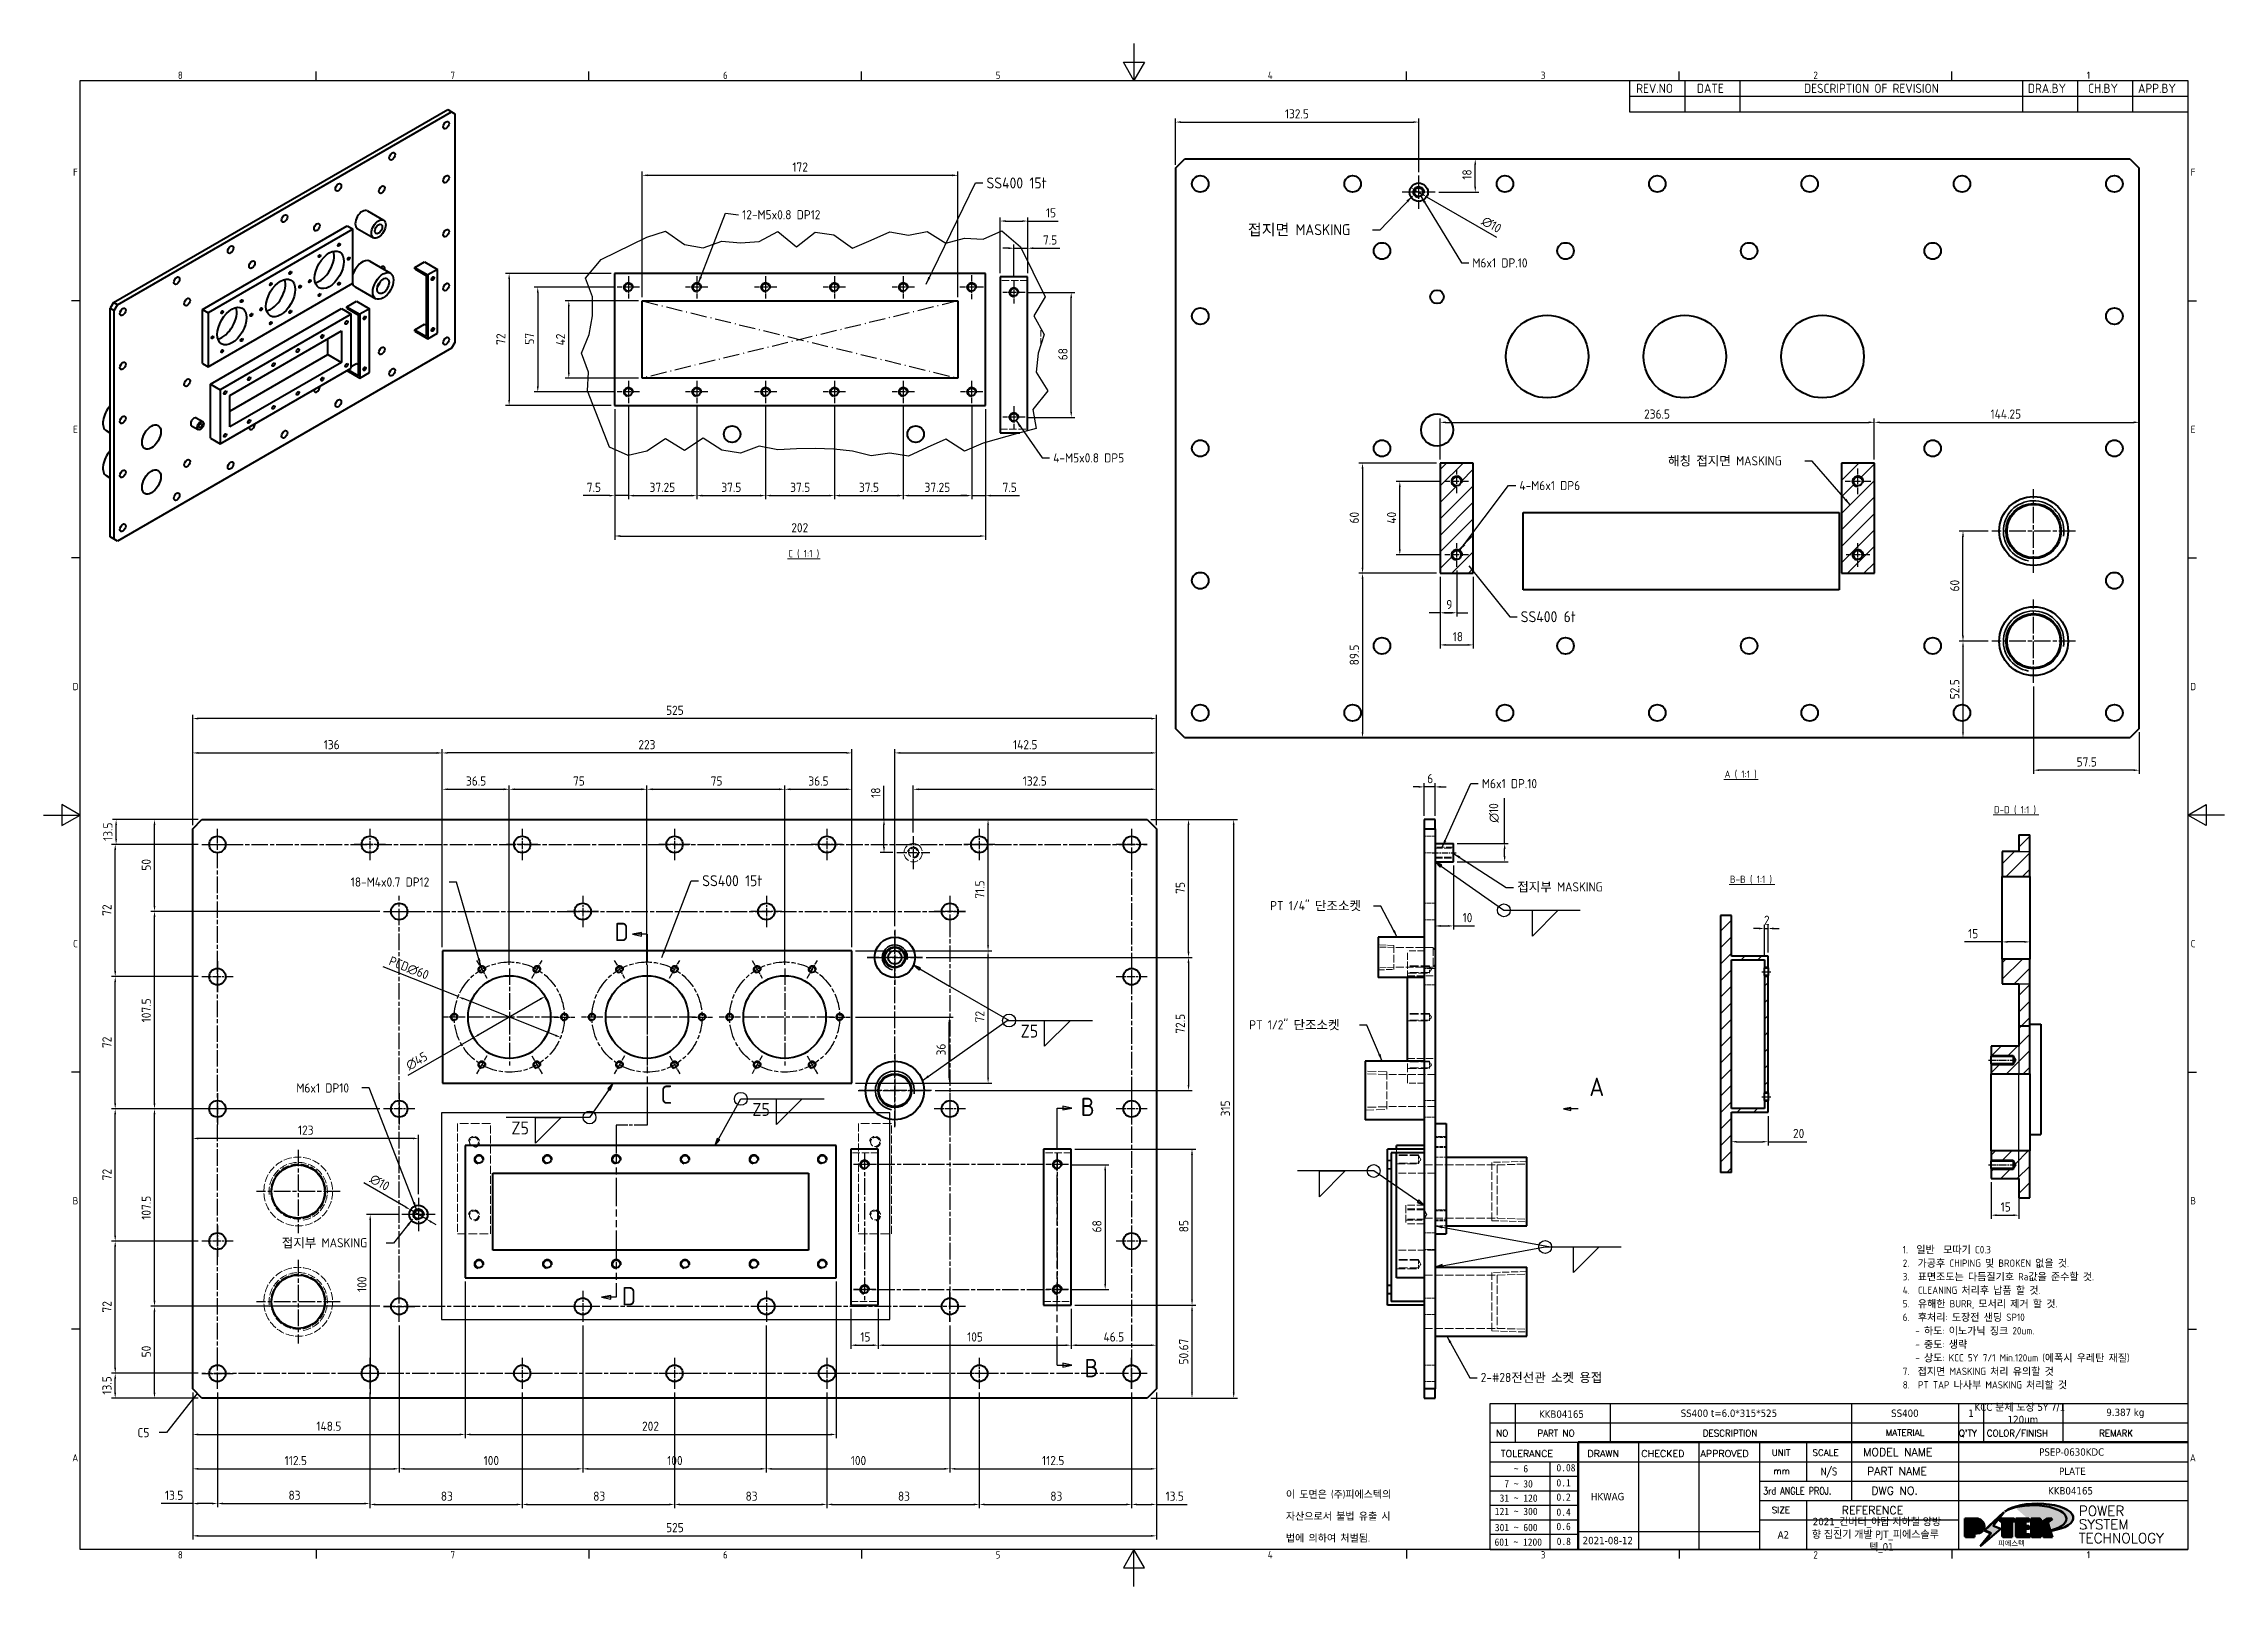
# Model space of a CAD drawing. Header units: millimetres. Extents: x 0 to 1188, y 0 to 840.
import ezdxf
from ezdxf.enums import TextEntityAlignment as Align

# ---------------------------------------------------------------- set-up
doc = ezdxf.new("R2010")
doc.units = ezdxf.units.MM
doc.header["$LTSCALE"] = 2
for name, pattern in [('CHAIN', [0.3543, 0.2362, -0.0295, 0.0591, -0.0295]), ('DASH_DOT', [0.37, 0.24, -0.06, 0.01, -0.06]), ('DASHED', [0.2067, 0.1654, -0.0413]), ('DOUBLE_DASH_CHAIN', [1.2403, 0.6614, -0.0827, 0.1654, -0.0827, 0.1654, -0.0827])]:
    doc.linetypes.add(name, pattern=pattern)
doc.layers.get('0').update_dxf_attribs({"color": 3, "lineweight": 25})
for name, color, linetype, lineweight in [('가려진 것(ISO)', 2, 'DASHED', 18), ('가시적인 것(ISO)', 3, 'Continuous', 40), ('가시적인 좁은 것(ISO)', 3, 'Continuous', 35), ('경계(ISO)', 7, 'Continuous', 25), ('기호(ISO)', 5, 'Continuous', 25), ('끊기 선(JIS)', 7, 'Continuous', 25), ('단면선(ISO)', 7, 'CHAIN', 25), ('상세 경계(JIS)', 7, 'Continuous', 25), ('스케치 형상(ISO)', 3, 'Continuous', 25), ('제목(ISO)', 5, 'Continuous', 50), ('중심 표식(ISO)', 1, 'Continuous', 25), ('중심선(ISO)', 1, 'Continuous', 25), ('치수(ISO)', 2, 'Continuous', 25), ('해치(ISO)', 7, 'Continuous', 18)]:
    doc.layers.add(name, color=color, linetype=linetype, lineweight=lineweight)
doc.styles.add('HAN_291', font='')
doc.styles.add('HAN_370', font='', dxfattribs={"width": 2})
doc.styles.add('ISO Proportiona M2B', font='isocp.shx')
doc.styles.add('ISO Proportional', font='arial.ttf')
doc.styles.add('RC_284', font='ROMANC.shx')
doc.styles.add('RC_287', font='ROMANC.shx')
doc.styles.add('RC_292', font='ROMANC.shx')
doc.styles.add('ROMANT_294', font='romant.shx')
doc.styles.add('문자 텍스트_PSTEK_POSCO', font='isocp.shx')
doc.styles.add('부품번호텍스트_PSTEK_POSCO', font='isocp.shx')
doc.styles.add('치수 텍스트_PSTEK_POSCO', font='isocp.shx')
doc.styles.add('텍스트 스타일198', font='tahoma.ttf')
doc.styles.add('텍스트 스타일333', font='ROMANC.shx', dxfattribs={"width": 0.8})
doc.styles.add('텍스트 스타일512', font='isocp.shx')
doc.styles.add('표면거칠기 텍스트_PSTEK_POSCO', font='isocp.shx')
doc.styles.get('HAN_291').set_extended_font_data('GulimChe')
doc.styles.get('HAN_370').set_extended_font_data('GulimChe')
doc.dimstyles.new('치수_PSTEK_POSCO', dxfattribs={"dimscale": 2, "dimtxt": 2.5, "dimasz": 1.5, "dimexe": 1, "dimexo": 1, "dimgap": 1, "dimtad": 1, "dimrnd": 1e-08, "dimdsep": 46, "dimtxsty": '치수 텍스트_PSTEK_POSCO', "dimcen": 0.09, "dimdle": 10, "dimclrd": 7, "dimclre": 7, "dimclrt": 2, "dimadec": 1, "dimazin": 2, "dimtfac": 1, "dimtmove": 0, "dimatfit": 3, "dimfxl": 0, "dimtolj": 1, "dimlwd": -1, "dimlwe": -1, "dimarcsym": 0})
doc.dimstyles.new('치수_PSTEK_POSCO$7', dxfattribs={"dimscale": 2, "dimtxt": 2.5, "dimasz": 2, "dimexe": 1, "dimexo": 1, "dimgap": 1, "dimtad": 1, "dimrnd": 1e-08, "dimdsep": 46, "dimtxsty": '치수 텍스트_PSTEK_POSCO', "dimcen": 0.09, "dimdle": 10, "dimclrd": 7, "dimclre": 7, "dimclrt": 2, "dimadec": 1, "dimazin": 2, "dimtfac": 1, "dimtmove": 0, "dimatfit": 3, "dimfxl": 0, "dimtolj": 1, "dimlwd": -1, "dimlwe": -1, "dimarcsym": 0})
pattern_1 = [(45, (0, 0), (-4.490128, 4.490128), [])]

msp = doc.modelspace()

# ---------------------------------------------------------------- texts
at = {"layer": '기호(ISO)', "color": 2, "char_height": 5}
for s, insert, attachment_point, style in [('REV.NO', (867.5743, 813.1664), 7, 'ISO Proportiona M2B'), ('DATE', (900.6285, 813.1664), 7, 'ISO Proportiona M2B'), ('DESCRIPTION OF REVISION', (959.0141, 813.1664), 7, 'ISO Proportiona M2B'), ('DRA.BY', (1080.9515, 813.1664), 7, 'ISO Proportiona M2B'), ('CH.BY', (1113.7286, 813.1664), 7, 'ISO Proportiona M2B'), ('APP.BY', (1140.9555, 813.1664), 7, 'ISO Proportiona M2B'), ('{ }', (530.9501, 308.0925), 4, '치수 텍스트_PSTEK_POSCO'), ('{ }', (822.9838, 184.8226), 4, '치수 텍스트_PSTEK_POSCO'), ('{C5}', (51.1324, 83.726), 4, '치수 텍스트_PSTEK_POSCO')]:
    msp.add_mtext(s, dxfattribs=dict(at, insert=insert, attachment_point=attachment_point, style=style))
at = {"layer": '기호(ISO)', "color": 2, "attachment_point": 4, "style": '치수 텍스트_PSTEK_POSCO'}
for s, insert, char_height, width in [('{\\fISOCP|b0|i0;\\H6.0000;SS400 15t}', (513.635, 764.135), 6, 40.019073), ('{\\fISOCP|b0|i0;\\H6.0000;접지면 MASKING}', (656.0508, 738.3786), 6, 65.78546), ('{\\fISOCP|b0|i0;\\H5.0000;해칭 접지면 MASKING}', (884.9034, 612.5686), 5, 72.479143), ('{\\fISOCP|b0|i0;\\H6.0000;SS400 6t}', (804.65, 527.972), 6, 36.686535), ('{\\fISOCP|b0|i0;\\H6.0000;SS400 15t}', (358.7614, 384.2183), 6, 40.019073), ('{\\fISOCP|b0|i0;\\H5.0000;접지부 MASKING}', (802.7787, 380.5988), 5, 54.821215), ('{\\fISOCP|b0|i0;\\H5.0000;PT 1/4" \\fSystem|b0|i0;\\H5.0000;단조소켓}', (668.1768, 370.3958), 5, 54.35194), ('{\\fISOCP|b0|i0;\\H5.0000;PT 1/2" 단조소켓}', (656.7756, 305.5088), 5, 58.104887), ('{\\fISOCP|b0|i0;\\H5.0000;접지부 MASKING}', (129.7586, 186.8106), 5, 54.821215), ('{\\fISOCP|b0|i0;\\H5.0000;2-#28전선관 소켓 용접}', (782.8839, 113.4794), 5, 79.034562)]:
    msp.add_mtext(s, dxfattribs=dict(at, insert=insert, char_height=char_height, width=width))
at = {"layer": '기호(ISO)', "color": 2, "char_height": 5, "attachment_point": 4, "line_spacing_factor": 0.4375, "style": '치수 텍스트_PSTEK_POSCO'}
for s, insert, width in [('{12-M5x0.8 DP12}', (380.5398, 746.8413), 51.07783), ('{M6x1 DP.10}', (778.3506, 720.603), 35.356018), ('{4-M5x0.8 DP5}', (549.9985, 614.4418), 46.02783), ('{4-M6x1 DP6}', (803.9674, 599.3729), 39.29249), ('{M6x1 DP.10}', (783.5488, 437.0801), 35.356018), ('{18-M4x0.7 DP12}', (167.3089, 383.5034), 51.637605), ('{M6x1 DP10}', (137.6827, 271.3657), 33.676698)]:
    msp.add_mtext(s, dxfattribs=dict(at, insert=insert, width=width))
at = {"layer": '기호(ISO)', "color": 7, "attachment_point": 7}
for s, insert, char_height, style in [('C ( 1:1 )', (405.5978, 559.9268), 4, '텍스트 스타일512'), ('A ( 1:1 )', (915.7033, 439.8361), 4, '텍스트 스타일512'), ('D-D ( 1:1 )', (1062.4421, 420.4424), 4, '텍스트 스타일512'), ('B-B ( 1:1 )', (918.6746, 382.6089), 4, '텍스트 스타일512'), ('Z5', (532.2445, 298.8417), 7, '표면거칠기 텍스트_PSTEK_POSCO'), ('Z5', (386.1078, 256.1936), 7, '표면거칠기 텍스트_PSTEK_POSCO'), ('Z5', (254.8323, 246.0789), 7, '표면거칠기 텍스트_PSTEK_POSCO')]:
    msp.add_mtext(s, dxfattribs=dict(at, insert=insert, char_height=char_height, style=style))
at = {"layer": '기호(ISO)', "color": 7, "insert": (676.7398, 38.022), "char_height": 4, "width": 102.480277, "attachment_point": 4, "line_spacing_factor": 1.78626, "style": '문자 텍스트_PSTEK_POSCO'}
msp.add_mtext('{이 도면은 (주)피에스텍의\\P자산으로서 불법 유출 시 \\P법에 의하여 처벌됨.}', dxfattribs=at)

# ---------------------------------------------------------------- blocks, each defined once
blk = doc.blocks.new('경계 Default Border')
at = {"layer": '경계(ISO)'}
for p, q in [((74.25, 410), (74.25, 412.4)), ((148.5, 410), (148.5, 412.4)), ((222.75, 410), (222.75, 412.4)), ((371.25, 410), (371.25, 412.4)), ((445.5, 410), (445.5, 412.4)), ((519.75, 410), (519.75, 412.4)), ((10, 350), (7.6, 350)), ((584, 350), (586.4, 350)), ((10, 280), (7.6, 280)), ((584, 280), (586.4, 280)), ((10, 140), (7.6, 140)), ((584, 140), (586.4, 140)), ((10, 70), (7.6, 70)), ((584, 70), (586.4, 70)), ((74.25, 10), (74.25, 7.6)), ((148.5, 10), (148.5, 7.6)), ((222.75, 10), (222.75, 7.6)), ((371.25, 10), (371.25, 7.6)), ((445.5, 10), (445.5, 7.6)), ((519.75, 10), (519.75, 7.6))]:
    blk.add_line(p, q, dxfattribs=at)
at = {"layer": '경계(ISO)', "flags": 128}
for points in [[(297, 420), (297, 410), (294.11, 415), (299.89, 415), (297, 410)], [(10, 10), (10, 410), (584, 410), (584, 10), (10, 10)], [(0, 210), (10, 210), (5, 212.89), (5, 207.11), (10, 210)], [(594, 210), (584, 210), (589, 212.89), (589, 207.11), (584, 210)], [(297, 0), (297, 10), (294.11, 5), (299.89, 5), (297, 10)]]:
    blk.add_lwpolyline(points, dxfattribs=at)
at = {"layer": '경계(ISO)', "color": 2, "char_height": 2, "attachment_point": 7, "style": '문자 텍스트_PSTEK_POSCO'}
for s, insert in [('8', (36.55, 410.38)), ('7', (110.8, 410.4)), ('6', (185.05, 410.38)), ('5', (259.3, 410.38)), ('4', (333.44, 410.4)), ('3', (407.82, 410.38)), ('2', (482.04, 410.38)), ('1', (556.53, 410.4)), ('F', (8.03, 384)), ('F', (584.83, 384)), ('E', (8.03, 313.98)), ('E', (584.83, 313.98)), ('D', (7.92, 243.98)), ('D', (584.72, 243.98)), ('C', (8.03, 173.98)), ('C', (584.83, 173.98)), ('B', (7.92, 103.98)), ('B', (584.72, 103.98)), ('A', (7.81, 34)), ('A', (584.61, 34)), ('8', (36.55, 7.58)), ('7', (110.8, 7.6)), ('6', (185.05, 7.58)), ('5', (259.3, 7.58)), ('4', (333.44, 7.6)), ('3', (407.82, 7.58)), ('2', (482.04, 7.58)), ('1', (556.53, 7.6))]:
    blk.add_mtext(s, dxfattribs=dict(at, insert=insert))
blk = doc.blocks.new('제목 블록 PSTEK')
h = blk.add_hatch(color=1)
edge = h.paths.add_edge_path(flags=0)
edge.add_line((314.22, 19.61), (314.22, 17))
edge.add_line((314.22, 17), (314.35, 17))
edge.add_arc((314.35, 17.65), 0.651, 270, 360)
edge.add_line((315, 17.65), (315, 18.96))
edge.add_arc((314.35, 18.96), 0.651, 0, 90)
edge.add_line((314.35, 19.61), (314.22, 19.61))
edge = h.paths.add_edge_path()
edge.add_arc((314.98, 18.29), 1.97, 270, 450)
edge.add_line((314.98, 20.26), (311.77, 20.26))
edge.add_line((311.77, 20.26), (311.77, 15.34))
edge.add_line((311.77, 15.34), (314.22, 15.34))
edge.add_line((314.22, 15.34), (314.22, 16.32))
edge.add_line((314.22, 16.32), (314.98, 16.32))
h = blk.add_hatch(color=252)
edge = h.paths.add_edge_path()
edge.add_arc((314.98, 18.29), 1.97, 270, 406.82787)
edge.add_arc((315.16, 18.14), 1.97, -90, 53.56098, ccw=False)
edge.add_line((315.16, 16.17), (314.4, 16.17))
edge.add_line((314.4, 16.17), (314.4, 15.19))
edge.add_line((314.4, 15.19), (311.94, 15.19))
edge.add_line((311.94, 15.19), (311.94, 15.34))
edge.add_line((311.94, 15.34), (314.22, 15.34))
edge.add_line((314.22, 15.34), (314.22, 16.32))
edge.add_line((314.22, 16.32), (314.98, 16.32))
h = blk.add_hatch(color=252)
edge = h.paths.add_edge_path()
edge.add_line((314.4, 19.46), (314.53, 19.46))
edge.add_arc((314.53, 18.81), 0.651, 60.41893, 90, ccw=False)
edge.add_arc((314.35, 18.96), 0.651, 39.96992, 90)
edge.add_line((314.35, 19.61), (314.22, 19.61))
edge.add_line((314.22, 19.61), (314.22, 17))
edge.add_line((314.22, 17), (314.35, 17))
edge.add_arc((314.35, 17.65), 0.651, 270, 274.69308)
edge.add_line((314.4, 17), (314.4, 19.46))
for color, points in [(252, [(317.22, 17.06), (322.03, 21.63), (322.28, 21.94), (317.05, 16.98), (318.75, 16.19), (316, 12.72), (316.34, 13), (318.92, 16.27)]), (5, [(321.62, 17.42), (319.53, 18.25), (322.45, 22.02), (317.22, 17.06), (318.92, 16.27), (316.17, 12.8)]), (1, [(324.48, 19.61), (325.24, 19.61), (325.24, 20.26), (321.23, 20.26), (321.23, 19.61), (321.98, 19.61), (321.98, 15.34), (324.48, 15.34)]), (252, [(321.98, 19.61), (321.4, 19.61), (321.4, 19.46), (321.98, 19.46)]), (252, [(324.66, 19.46), (325.42, 19.46), (325.42, 20.11), (325.24, 20.11), (325.24, 19.61), (324.48, 19.61), (324.48, 15.34), (322.16, 15.34), (322.16, 15.19), (324.66, 15.19)]), (1, [(329.23, 20.26), (325.66, 20.26), (325.66, 15.34), (329.36, 15.34), (329.36, 15.99), (328.11, 15.99), (328.11, 17.56), (329.23, 17.56), (329.23, 18.26), (328.11, 18.26), (328.11, 19.61), (329.23, 19.61)]), (252, [(328.29, 19.46), (329.41, 19.46), (329.41, 20.11), (329.23, 20.11), (329.23, 19.61), (328.11, 19.61), (328.11, 18.26), (328.29, 18.26)]), (252, [(328.29, 17.42), (329.41, 17.42), (329.41, 18.11), (329.23, 18.11), (329.23, 17.56), (328.11, 17.56), (328.11, 15.99), (328.29, 15.99)]), (1, [(332.33, 20.26), (329.86, 20.26), (329.86, 15.34), (332.33, 15.34), (332.33, 17.43), (333.07, 15.34), (335.49, 15.34), (334.25, 19.31), (335.44, 20.26), (334.31, 20.26), (332.33, 19)]), (252, [(332.51, 20.11), (332.33, 20.11), (332.33, 19), (332.51, 19.11)]), (252, [(335.62, 20.11), (335.25, 20.11), (334.25, 19.31), (335.49, 15.34), (333.2, 15.34), (333.25, 15.19), (335.66, 15.19), (334.43, 19.16)]), (252, [(329.54, 15.85), (329.36, 15.85), (329.36, 15.34), (325.83, 15.34), (325.83, 15.19), (329.54, 15.19)]), (252, [(332.51, 16.93), (332.33, 17.43), (332.33, 15.34), (330.04, 15.34), (330.04, 15.19), (332.51, 15.19)])]:
    blk.add_hatch(color=color).paths.add_polyline_path(points)
at = {"layer": '해치(ISO)', "true_color": 0x27d1fc}
h = blk.add_hatch(color=140, dxfattribs=at)
edge = h.paths.add_edge_path()
edge.add_ellipse((330.37, 20.16), major_axis=(9.1, 0), ratio=0.40699, start_angle=301.30985, end_angle=507.74369)
edge.add_ellipse((331.53, 20.46), major_axis=(-9.82, 0), ratio=0.39426, start_angle=111.51207, end_angle=334.47025, ccw=False)
edge.add_line((335.14, 16.86), (335.1, 16.99))
at = {"color": 180}
for p, q in [((182.48, 11.79), (182.48, 51.57)), ((182.48, 51.57), (372.48, 51.57)), ((189.27, 51.57), (189.27, 41.01)), ((215.22, 41.01), (215.22, 51.57)), ((280.88, 51.57), (280.88, 41.01)), ((310.09, 51.57), (310.09, 41.01)), ((316.9, 51.57), (316.9, 41.01)), ((338.46, 51.57), (338.46, 41.01)), ((372.48, 51.57), (372.48, 11.79)), ((182.48, 46.29), (372.48, 46.29)), ((182.48, 41.01), (206.45, 41.01)), ((182.48, 35.73), (206.45, 35.73)), ((198.86, 12.03), (198.86, 35.73)), ((206.45, 35.73), (372.48, 35.73)), ((222.94, 11.79), (222.94, 41.01)), ((239.43, 11.79), (239.43, 41.01)), ((255.92, 11.79), (255.92, 41.01)), ((268.69, 41.01), (268.69, 30.45)), ((280.88, 41.01), (280.88, 25.17)), ((310.09, 41.01), (310.09, 11.79)), ((182.48, 31.78), (206.45, 31.78)), ((255.92, 30.45), (372.48, 30.45)), ((182.48, 27.83), (206.45, 27.83)), ((182.48, 23.88), (206.45, 23.88)), ((255.92, 25.17), (372.48, 25.17)), ((268.69, 25.17), (268.69, 11.79)), ((182.48, 19.93), (206.45, 19.93)), ((255.92, 19.89), (310.09, 19.89)), ((182.48, 15.98), (206.45, 15.98)), ((206.45, 16.74), (255.92, 16.74)), ((182.48, 11.79), (372.48, 11.79))]:
    blk.add_line(p, q, dxfattribs=at)
at = {"color": 7, "lineweight": 50}
for p, q in [((206.45, 11.79), (206.45, 41.01)), ((206.45, 41.01), (372.48, 41.01))]:
    blk.add_line(p, q, dxfattribs=at)
at = {"color": 7}
for p, q in [((314.98, 20.26), (311.77, 20.26)), ((311.77, 20.26), (311.77, 15.34)), ((314.98, 20.26), (311.77, 20.26)), ((311.77, 20.26), (311.77, 15.34)), ((314.22, 17), (314.22, 19.61)), ((314.22, 19.61), (314.35, 19.61)), ((314.35, 19.61), (314.22, 19.61)), ((314.22, 19.61), (314.22, 17)), ((314.22, 17), (314.22, 19.61)), ((314.22, 19.61), (314.35, 19.61)), ((314.4, 19.46), (314.53, 19.46)), ((314.4, 17), (314.4, 19.46)), ((315, 18.96), (315, 17.65)), ((315, 18.96), (315, 17.65)), ((322.28, 21.94), (317.05, 16.98)), ((322.45, 22.02), (317.22, 17.06)), ((317.22, 17.06), (322.03, 21.63)), ((319.53, 18.25), (322.45, 22.02)), ((321.62, 17.42), (319.53, 18.25)), ((325.24, 20.26), (321.23, 20.26)), ((321.23, 20.26), (321.23, 19.61)), ((325.24, 20.26), (321.23, 20.26)), ((321.23, 20.26), (321.23, 19.61)), ((321.23, 19.61), (321.98, 19.61)), ((321.23, 19.61), (321.98, 19.61)), ((321.4, 19.61), (321.4, 19.46)), ((321.98, 19.61), (321.4, 19.61)), ((321.4, 19.46), (321.98, 19.46)), ((321.98, 19.61), (321.98, 15.34)), ((321.98, 19.46), (321.98, 19.61)), ((321.98, 19.61), (321.98, 15.34)), ((322.03, 21.63), (322.28, 21.94)), ((324.48, 19.61), (325.24, 19.61)), ((324.48, 15.34), (324.48, 19.61)), ((325.24, 19.61), (324.48, 19.61)), ((324.48, 19.61), (324.48, 15.34)), ((324.48, 19.61), (325.24, 19.61)), ((324.48, 15.34), (324.48, 19.61)), ((324.66, 19.46), (325.42, 19.46)), ((324.66, 15.19), (324.66, 19.46)), ((325.24, 19.61), (325.24, 20.26)), ((325.24, 19.61), (325.24, 20.26)), ((325.42, 20.11), (325.24, 20.11)), ((325.24, 20.11), (325.24, 19.61)), ((325.42, 19.46), (325.42, 20.11)), ((329.23, 20.26), (325.66, 20.26)), ((325.66, 20.26), (325.66, 15.34)), ((325.66, 20.26), (325.66, 15.34)), ((329.23, 20.26), (325.66, 20.26)), ((328.11, 18.26), (328.11, 19.61)), ((328.11, 19.61), (329.23, 19.61)), ((329.23, 19.61), (328.11, 19.61)), ((328.11, 19.61), (328.11, 18.26)), ((328.11, 18.26), (328.11, 19.61)), ((328.11, 19.61), (329.23, 19.61)), ((329.23, 18.26), (328.11, 18.26)), ((328.11, 18.26), (328.29, 18.26)), ((329.23, 18.26), (328.11, 18.26)), ((328.29, 18.26), (328.29, 19.46)), ((328.29, 19.46), (329.41, 19.46)), ((329.23, 19.61), (329.23, 20.26)), ((329.23, 19.61), (329.23, 20.26)), ((329.41, 20.11), (329.23, 20.11)), ((329.23, 20.11), (329.23, 19.61)), ((329.23, 17.56), (329.23, 18.26)), ((329.23, 17.56), (329.23, 18.26)), ((329.41, 18.11), (329.23, 18.11)), ((329.23, 18.11), (329.23, 17.56)), ((329.41, 19.46), (329.41, 20.11)), ((329.41, 17.42), (329.41, 18.11)), ((332.33, 20.26), (329.86, 20.26)), ((329.86, 20.26), (329.86, 15.34)), ((329.86, 20.26), (329.86, 15.34)), ((332.33, 20.26), (329.86, 20.26)), ((334.31, 20.26), (332.33, 19)), ((332.33, 19), (332.33, 20.26)), ((334.31, 20.26), (332.33, 19)), ((332.33, 19), (332.33, 20.26)), ((332.51, 20.11), (332.33, 20.11)), ((332.33, 20.11), (332.33, 19)), ((332.33, 19), (332.51, 19.11)), ((332.51, 19.11), (332.51, 20.11)), ((334.25, 19.31), (335.44, 20.26)), ((334.25, 19.31), (335.44, 20.26)), ((335.25, 20.11), (334.25, 19.31)), ((335.49, 15.34), (334.25, 19.31)), ((334.25, 19.31), (335.49, 15.34)), ((335.49, 15.34), (334.25, 19.31)), ((335.44, 20.26), (334.31, 20.26)), ((335.44, 20.26), (334.31, 20.26)), ((334.43, 19.16), (335.62, 20.11)), ((335.66, 15.19), (334.43, 19.16)), ((335.62, 20.11), (335.25, 20.11)), ((311.77, 15.34), (314.22, 15.34)), ((311.77, 15.34), (314.22, 15.34)), ((314.22, 15.34), (311.94, 15.34)), ((311.94, 15.34), (311.94, 15.19)), ((311.94, 15.19), (314.4, 15.19)), ((314.35, 17), (314.22, 17)), ((314.22, 17), (314.35, 17)), ((314.35, 17), (314.22, 17)), ((314.22, 16.32), (314.98, 16.32)), ((314.22, 15.34), (314.22, 16.32)), ((314.98, 16.32), (314.22, 16.32)), ((314.22, 16.32), (314.22, 15.34)), ((314.22, 16.32), (314.98, 16.32)), ((314.22, 15.34), (314.22, 16.32)), ((314.4, 16.17), (315.16, 16.17)), ((314.4, 15.19), (314.4, 16.17)), ((318.75, 16.19), (316, 12.72)), ((316, 12.72), (316.34, 13)), ((316.17, 12.8), (321.62, 17.42)), ((318.92, 16.27), (316.17, 12.8)), ((316.34, 13), (318.92, 16.27)), ((317.05, 16.98), (318.75, 16.19)), ((318.92, 16.27), (317.22, 17.06)), ((317.22, 17.06), (318.92, 16.27)), ((321.98, 15.34), (324.48, 15.34)), ((321.98, 15.34), (324.48, 15.34)), ((324.48, 15.34), (322.16, 15.34)), ((322.16, 15.34), (322.16, 15.19)), ((322.16, 15.19), (324.66, 15.19)), ((325.66, 15.34), (329.36, 15.34)), ((325.66, 15.34), (329.36, 15.34)), ((329.36, 15.34), (325.83, 15.34)), ((325.83, 15.34), (325.83, 15.19)), ((325.83, 15.19), (329.54, 15.19)), ((328.11, 17.56), (329.23, 17.56)), ((328.11, 15.99), (328.11, 17.56)), ((329.23, 17.56), (328.11, 17.56)), ((328.11, 17.56), (328.11, 15.99)), ((328.11, 17.56), (329.23, 17.56)), ((328.11, 15.99), (328.11, 17.56)), ((329.36, 15.99), (328.11, 15.99)), ((328.11, 15.99), (328.29, 15.99)), ((329.36, 15.99), (328.11, 15.99)), ((328.29, 15.99), (328.29, 17.42)), ((328.29, 17.42), (329.41, 17.42)), ((329.36, 15.34), (329.36, 15.99)), ((329.36, 15.34), (329.36, 15.99)), ((329.54, 15.85), (329.36, 15.85)), ((329.36, 15.85), (329.36, 15.34)), ((329.54, 15.19), (329.54, 15.85)), ((329.86, 15.34), (332.33, 15.34)), ((329.86, 15.34), (332.33, 15.34)), ((332.33, 15.34), (330.04, 15.34)), ((330.04, 15.34), (330.04, 15.19)), ((330.04, 15.19), (332.51, 15.19)), ((332.33, 17.43), (333.07, 15.34)), ((332.33, 15.34), (332.33, 17.43)), ((332.51, 16.93), (332.33, 17.43)), ((332.33, 17.43), (332.33, 15.34)), ((332.33, 17.43), (333.07, 15.34)), ((332.33, 15.34), (332.33, 17.43)), ((332.51, 15.19), (332.51, 16.93)), ((333.07, 15.34), (335.49, 15.34)), ((333.07, 15.34), (335.49, 15.34)), ((335.49, 15.34), (333.2, 15.34)), ((333.2, 15.34), (333.25, 15.19)), ((333.25, 15.19), (335.66, 15.19)), ((345.04, 17.5), (344.99, 17.69))]:
    blk.add_line(p, q, dxfattribs=at)
at = {"color": 1}
for p, q in [((314.98, 20.26), (311.77, 20.26)), ((311.77, 20.26), (311.77, 15.34)), ((314.22, 17), (314.22, 19.61)), ((314.22, 19.61), (314.35, 19.61)), ((315, 18.96), (315, 17.65)), ((325.24, 20.26), (321.23, 20.26)), ((321.23, 20.26), (321.23, 19.61)), ((321.23, 19.61), (321.98, 19.61)), ((321.98, 19.61), (321.98, 15.34)), ((324.48, 19.61), (325.24, 19.61)), ((324.48, 15.34), (324.48, 19.61)), ((325.24, 19.61), (325.24, 20.26)), ((329.23, 20.26), (325.66, 20.26)), ((325.66, 20.26), (325.66, 15.34)), ((328.11, 18.26), (328.11, 19.61)), ((328.11, 19.61), (329.23, 19.61)), ((329.23, 18.26), (328.11, 18.26)), ((329.23, 19.61), (329.23, 20.26)), ((329.23, 17.56), (329.23, 18.26)), ((332.33, 20.26), (329.86, 20.26)), ((329.86, 20.26), (329.86, 15.34)), ((334.31, 20.26), (332.33, 19)), ((332.33, 19), (332.33, 20.26)), ((334.25, 19.31), (335.44, 20.26)), ((335.49, 15.34), (334.25, 19.31)), ((335.44, 20.26), (334.31, 20.26)), ((311.77, 15.34), (314.22, 15.34)), ((314.35, 17), (314.22, 17)), ((314.22, 16.32), (314.98, 16.32)), ((314.22, 15.34), (314.22, 16.32)), ((321.98, 15.34), (324.48, 15.34)), ((325.66, 15.34), (329.36, 15.34)), ((328.11, 17.56), (329.23, 17.56)), ((328.11, 15.99), (328.11, 17.56)), ((329.36, 15.99), (328.11, 15.99)), ((329.36, 15.34), (329.36, 15.99)), ((329.86, 15.34), (332.33, 15.34)), ((332.33, 17.43), (333.07, 15.34)), ((332.33, 15.34), (332.33, 17.43)), ((333.07, 15.34), (335.49, 15.34))]:
    blk.add_line(p, q, dxfattribs=at)
at = {"color": 5}
for p, q in [((322.45, 22.02), (317.22, 17.06)), ((319.53, 18.25), (322.45, 22.02)), ((321.62, 17.42), (319.53, 18.25)), ((316.17, 12.8), (321.62, 17.42)), ((318.92, 16.27), (316.17, 12.8)), ((317.22, 17.06), (318.92, 16.27))]:
    blk.add_line(p, q, dxfattribs=at)
at = {"color": 7}
for centre, radius, start, end in [((314.35, 18.96), 0.651, 0, 90), ((314.35, 18.96), 0.651, 39.96992, 90), ((314.35, 18.96), 0.651, 0, 90), ((314.53, 18.81), 0.651, 60.41893, 90), ((314.98, 18.29), 1.97, 270, 90), ((314.98, 18.29), 1.97, 270, 90), ((314.98, 18.29), 1.97, 270, 46.82787), ((315.16, 18.14), 1.97, 270, 53.56098), ((314.35, 17.65), 0.651, 270, 0), ((314.35, 17.65), 0.651, 270, 0), ((314.35, 17.65), 0.651, 270, 274.69308)]:
    blk.add_arc(centre, radius, start, end, dxfattribs=at)
at = {"color": 1}
for centre, radius, start, end in [((314.35, 18.96), 0.651, 0, 90), ((314.98, 18.29), 1.97, 270, 90), ((314.35, 17.65), 0.651, 270, 0)]:
    blk.add_arc(centre, radius, start, end, dxfattribs=at)
at = {"layer": '제목(ISO)', "lineweight": 18}
blk.add_line((182.48, 35.73), (182.48, 11.79), dxfattribs=at)
at = {"layer": '제목(ISO)'}
for p, q in [((314.98, 20.26), (311.77, 20.26)), ((311.77, 20.26), (311.77, 15.34)), ((314.22, 17), (314.22, 19.61)), ((314.22, 19.61), (314.35, 19.61)), ((314.35, 19.61), (314.22, 19.61)), ((314.22, 19.61), (314.22, 17)), ((314.4, 19.46), (314.53, 19.46)), ((314.4, 17), (314.4, 19.46)), ((315, 18.96), (315, 17.65)), ((322.28, 21.94), (317.05, 16.98)), ((322.45, 22.02), (317.22, 17.06)), ((317.22, 17.06), (322.03, 21.63)), ((319.53, 18.25), (322.45, 22.02)), ((321.62, 17.42), (319.53, 18.25)), ((325.24, 20.26), (321.23, 20.26)), ((321.23, 20.26), (321.23, 19.61)), ((321.23, 19.61), (321.98, 19.61)), ((321.98, 19.61), (321.4, 19.61)), ((321.4, 19.61), (321.4, 19.46)), ((321.4, 19.46), (321.98, 19.46)), ((321.98, 19.61), (321.98, 15.34)), ((321.98, 19.46), (321.98, 19.61)), ((322.03, 21.63), (322.28, 21.94)), ((324.48, 19.61), (325.24, 19.61)), ((324.48, 15.34), (324.48, 19.61)), ((325.24, 19.61), (324.48, 19.61)), ((324.48, 19.61), (324.48, 15.34)), ((324.66, 19.46), (325.42, 19.46)), ((324.66, 15.19), (324.66, 19.46)), ((325.24, 19.61), (325.24, 20.26)), ((325.42, 20.11), (325.24, 20.11)), ((325.24, 20.11), (325.24, 19.61)), ((325.42, 19.46), (325.42, 20.11)), ((329.23, 20.26), (325.66, 20.26)), ((325.66, 20.26), (325.66, 15.34)), ((328.11, 18.26), (328.11, 19.61)), ((328.11, 19.61), (329.23, 19.61)), ((329.23, 19.61), (328.11, 19.61)), ((328.11, 19.61), (328.11, 18.26)), ((329.23, 18.26), (328.11, 18.26)), ((328.11, 18.26), (328.29, 18.26)), ((328.29, 19.46), (329.41, 19.46)), ((328.29, 18.26), (328.29, 19.46)), ((329.23, 19.61), (329.23, 20.26)), ((329.41, 20.11), (329.23, 20.11)), ((329.23, 20.11), (329.23, 19.61)), ((329.23, 17.56), (329.23, 18.26)), ((329.41, 18.11), (329.23, 18.11)), ((329.23, 18.11), (329.23, 17.56)), ((329.41, 19.46), (329.41, 20.11)), ((329.41, 17.42), (329.41, 18.11)), ((332.33, 20.26), (329.86, 20.26)), ((329.86, 20.26), (329.86, 15.34)), ((334.31, 20.26), (332.33, 19)), ((332.33, 19), (332.33, 20.26)), ((332.51, 20.11), (332.33, 20.11)), ((332.33, 20.11), (332.33, 19)), ((332.33, 19), (332.51, 19.11)), ((332.51, 19.11), (332.51, 20.11)), ((334.25, 19.31), (335.44, 20.26)), ((335.25, 20.11), (334.25, 19.31)), ((335.49, 15.34), (334.25, 19.31)), ((334.25, 19.31), (335.49, 15.34)), ((335.44, 20.26), (334.31, 20.26)), ((334.43, 19.16), (335.62, 20.11)), ((335.66, 15.19), (334.43, 19.16)), ((335.62, 20.11), (335.25, 20.11)), ((311.77, 15.34), (314.22, 15.34)), ((314.22, 15.34), (311.94, 15.34)), ((311.94, 15.34), (311.94, 15.19)), ((311.94, 15.19), (314.4, 15.19)), ((314.35, 17), (314.22, 17)), ((314.22, 17), (314.35, 17)), ((314.22, 15.34), (314.22, 16.32)), ((314.22, 16.32), (314.98, 16.32)), ((314.98, 16.32), (314.22, 16.32)), ((314.22, 16.32), (314.22, 15.34)), ((314.4, 15.19), (314.4, 16.17)), ((314.4, 16.17), (315.16, 16.17)), ((318.75, 16.19), (316, 12.72)), ((316, 12.72), (316.34, 13)), ((316.17, 12.8), (321.62, 17.42)), ((318.92, 16.27), (316.17, 12.8)), ((316.34, 13), (318.92, 16.27)), ((317.05, 16.98), (318.75, 16.19)), ((317.22, 17.06), (318.92, 16.27)), ((318.92, 16.27), (317.22, 17.06)), ((321.98, 15.34), (324.48, 15.34)), ((324.48, 15.34), (322.16, 15.34)), ((322.16, 15.34), (322.16, 15.19)), ((322.16, 15.19), (324.66, 15.19)), ((325.66, 15.34), (329.36, 15.34)), ((329.36, 15.34), (325.83, 15.34)), ((325.83, 15.34), (325.83, 15.19)), ((325.83, 15.19), (329.54, 15.19)), ((328.11, 15.99), (328.11, 17.56)), ((328.11, 17.56), (329.23, 17.56)), ((329.23, 17.56), (328.11, 17.56)), ((328.11, 17.56), (328.11, 15.99)), ((329.36, 15.99), (328.11, 15.99)), ((328.11, 15.99), (328.29, 15.99)), ((328.29, 17.42), (329.41, 17.42)), ((328.29, 15.99), (328.29, 17.42)), ((329.36, 15.34), (329.36, 15.99)), ((329.54, 15.85), (329.36, 15.85)), ((329.36, 15.85), (329.36, 15.34)), ((329.54, 15.19), (329.54, 15.85)), ((329.86, 15.34), (332.33, 15.34)), ((332.33, 15.34), (330.04, 15.34)), ((330.04, 15.34), (330.04, 15.19)), ((330.04, 15.19), (332.51, 15.19)), ((332.33, 15.34), (332.33, 17.43)), ((332.33, 17.43), (333.07, 15.34)), ((332.51, 16.93), (332.33, 17.43)), ((332.33, 17.43), (332.33, 15.34)), ((332.51, 15.19), (332.51, 16.93)), ((333.07, 15.34), (335.49, 15.34)), ((335.49, 15.34), (333.2, 15.34)), ((333.2, 15.34), (333.25, 15.19)), ((333.25, 15.19), (335.66, 15.19))]:
    blk.add_line(p, q, dxfattribs=at)
at = {"layer": '제목(ISO)', "color": 4}
blk.add_line((335.14, 16.86), (335.1, 16.99), dxfattribs=at)
at = {"layer": '제목(ISO)'}
for centre, radius, start, end in [((314.35, 18.96), 0.651, 0, 90), ((314.35, 18.96), 0.651, 39.96992, 90), ((314.53, 18.81), 0.651, 60.41893, 90), ((314.98, 18.29), 1.97, 46.82787, 90), ((314.98, 18.29), 1.97, 270, 46.82787), ((314.98, 18.29), 1.97, 270, 46.82787), ((315.16, 18.14), 1.97, 270, 53.56098), ((314.35, 17.65), 0.651, 270, 0), ((314.35, 17.65), 0.651, 270, 274.69308)]:
    blk.add_arc(centre, radius, start, end, dxfattribs=at)
at = {"layer": '제목(ISO)', "color": 4}
for centre, major_axis, ratio, start_param, end_param in [((331.53, 20.46), (9.82, 0), 0.39426, 5.087845, 8.9792), ((330.37, 20.16), (9.1, 0), 0.40699, 5.258849, 8.861799)]:
    blk.add_ellipse(centre, major_axis=major_axis, ratio=ratio, start_param=start_param, end_param=end_param, dxfattribs=at)
at = {"color": 2}
for s, height, style, p in [('NO', 1.742, 'RC_284', (184.14, 42.62)), ('PART NO', 1.742, 'RC_284', (195.34, 42.62)), ('DESCRIPTION', 1.7424, 'RC_284', (240.4, 42.62)), ("Q'TY", 1.742, 'RC_284', (310.14, 42.62)), ('COLOR/FINISH', 1.7424, 'RC_284', (317.77, 42.62)), ('REMARK', 1.742, 'RC_284', (348.35, 42.62)), (' TOLERANCE', 1.9, 'RC_287', (184.09, 37.01)), ('DRAWN', 1.9, 'RC_287', (208.98, 37.01)), ('CHECKED', 1.9, 'RC_287', (223.69, 37.01)), ('APPROVED', 1.9, 'RC_287', (239.78, 37.01)), ('UNIT', 1.742, 'RC_284', (259.17, 37.34)), ('SCALE', 1.742, 'RC_284', (270.29, 37.34)), ('MODEL NAME', 2.178, 'RC_292', (284.1, 37.25)), ('  7 ~ 30', 2, 'HAN_291', (183.77, 28.71)), ('    ~ 6', 2, 'HAN_291', (183.77, 32.82)), ('0.08', 2, 'HAN_291', (200.55, 33.1)), ('0.1', 2, 'HAN_291', (200.55, 28.99)), ('mm', 1.742, 'RC_284', (259.65, 32.35)), ('PART NAME', 2.178, 'RC_292', (285.14, 32.03)), (' 31 ~ 120', 2, 'HAN_291', (183.77, 24.83)), ('0.2', 2, 'HAN_291', (200.55, 25.11)), (' DWG NO.', 2.178, 'RC_292', (284.81, 26.75)), ('301 ~ 600', 2, 'HAN_291', (183.77, 16.83)), ('121 ~ 300', 2, 'HAN_291', (183.77, 21.21)), ('0.4', 2, 'HAN_291', (200.55, 21)), ('0.6', 2, 'HAN_291', (200.55, 17.12)), ('SIZE', 1.742, 'RC_284', (259.17, 21.69)), ('REFERENCE', 2.178, 'RC_292', (278.27, 21.43)), ('601 ~ 1200', 2, 'HAN_291', (183.68, 12.85)), ('0.8', 2, 'HAN_291', (200.61, 13.06))]:
    blk.add_text(s, height=height, dxfattribs=dict(at, style=style)).set_placement(p)
at = {"color": 2, "style": 'RC_284'}
blk.add_text('MATERIAL', height=1.742, dxfattribs=at).set_placement((295.48, 43.65), align=Align.MIDDLE_CENTER)
at = {"color": 7, "style": '텍스트 스타일333', "width": 0.8}
blk.add_text('N/S', height=2, dxfattribs=at).set_placement((274.78, 33.09), align=Align.MIDDLE_CENTER)
at = {"color": 2, "style": '텍스트 스타일333', "width": 0.8}
blk.add_text('3rd ANGLE PROJ.', height=2, dxfattribs=at).set_placement((256.84, 26.76))
at = {"color": 7, "style": 'ROMANT_294'}
for s, p in [('POWER', (342.83, 20.97)), ('SYSTEM', (342.83, 17.33)), ('TECHNOLOGY', (342.83, 13.57))]:
    blk.add_text(s, height=2.7, dxfattribs=at).set_placement(p)
at = {"color": 7, "insert": (320.85, 14.21), "char_height": 1.4, "attachment_point": 1, "line_spacing_factor": 0.332, "style": 'HAN_370'}
blk.add_mtext('\\fHY견고딕|b0|i0;\\H1.4000;피에스텍', dxfattribs=at)
at = {"layer": '제목(ISO)', "color": 7, "style": '텍스트 스타일198'}
for tag, p in [('부품_번호_001', (195.81, 47.68)), ('설명_001', (234.38, 47.92)), ('재질_001', (291.7, 47.93)), ("3._Q'TY_001", (312.71, 47.92)), ('4._COLOR_001', (314.44, 49.59)), ('4._COLOR_002', (323.44, 46.21)), ('질량\\P3;_001', (350.32, 48.16)), ('1._MODEL_NAME_001', (332.03, 37.37)), ('제목_001', (337.44, 32.12)), ('설계자_001', (209.94, 25.23)), ('부품_번호_001', (334.47, 26.81)), ('프로젝트_001', (270.36, 18.44)), ('작성_날짜_001', (207.68, 13.27)), ('시트_크기_001', (260.79, 14.82)), ('프로젝트_002', (270.12, 14.98)), ('프로젝트_003', (285.7, 11.55))]:
    blk.add_attdef(tag, p, '', height=2, dxfattribs=at)
for tag, p in [('점검자', (231.18, 26.23)), ('엔지니어링_승인자', (247.67, 26.23)), ('점검_날짜', (231.18, 14.27)), ('엔지니어링_승인_날짜', (247.67, 14.27))]:
    blk.add_attdef(tag, text='', height=2, dxfattribs=at).set_placement(p, align=Align.MIDDLE_CENTER)
blk = doc.blocks.new('2dTransSection0')
at = {"layer": '단면선(ISO)', "linetype": 'Continuous'}
for p, q in [((416, 130.39), (414, 129.99)), ((416, 129.99), (414, 129.99)), ((414, 129.99), (416, 129.59)), ((416, 129.59), (416, 130.39)), ((418, 129.99), (416, 129.99))]:
    blk.add_line(p, q, dxfattribs=at)
at = {"layer": '단면선(ISO)', "linetype": 'Continuous', "flags": 128}
blk.add_lwpolyline([(416, 130.39), (414, 129.99), (416, 129.59), (416, 130.39)], dxfattribs=at)
at = {"layer": '단면선(ISO)'}
blk.add_solid([(416, 130.39), (414, 129.99), (416, 129.59), (416, 130.39)], dxfattribs=at)
at = {"layer": '단면선(ISO)', "insert": (421.03, 133.49), "char_height": 5, "attachment_point": 7, "style": '부품번호텍스트_PSTEK_POSCO'}
blk.add_mtext('A', dxfattribs=at)
blk = doc.blocks.new('*D22')
at = {"layer": 'Defpoints', "color": 0, "transparency": 16777216}
for p in [(217.2, 453.8), (81.2, 412.5), (217.2, 346)]:
    blk.add_point(p, dxfattribs=at)
at = {"layer": '치수(ISO)', "color": 7, "transparency": 16777216}
for p, q in [((81.2, 414.5), (81.2, 455.8)), ((84.2, 453.8), (214.2, 453.8)), ((217.2, 348), (217.2, 455.8))]:
    blk.add_line(p, q, dxfattribs=at)
for points in [[(84.2, 454.3), (84.2, 453.3), (81.2, 453.8)], [(214.2, 454.3), (214.2, 453.3), (217.2, 453.8)]]:
    blk.add_solid(points, dxfattribs=at)
at = {"layer": '치수(ISO)', "color": 2, "transparency": 16777216, "insert": (152.6, 458.3), "char_height": 5, "attachment_point": 4, "style": '치수 텍스트_PSTEK_POSCO'}
blk.add_mtext('\\A1;136', dxfattribs=at)
blk = doc.blocks.new('*D23')
at = {"layer": 'Defpoints', "color": 0, "transparency": 16777216}
for p in [(253.7, 434), (217.2, 346), (253.7, 336.5)]:
    blk.add_point(p, dxfattribs=at)
at = {"layer": '치수(ISO)', "color": 7, "transparency": 16777216}
for p, q in [((217.2, 348), (217.2, 436)), ((220.2, 434), (250.7, 434)), ((253.7, 338.5), (253.7, 436))]:
    blk.add_line(p, q, dxfattribs=at)
for points in [[(220.2, 434.5), (220.2, 433.5), (217.2, 434)], [(250.7, 434.5), (250.7, 433.5), (253.7, 434)]]:
    blk.add_solid(points, dxfattribs=at)
at = {"layer": '치수(ISO)', "color": 2, "transparency": 16777216, "insert": (230.1, 438.5), "char_height": 5, "attachment_point": 4, "style": '치수 텍스트_PSTEK_POSCO'}
blk.add_mtext('\\A1;36.5', dxfattribs=at)
blk = doc.blocks.new('*D24')
at = {"layer": 'Defpoints', "color": 0, "transparency": 16777216}
for p in [(328.7, 434), (253.7, 336.5), (328.7, 336.5)]:
    blk.add_point(p, dxfattribs=at)
at = {"layer": '치수(ISO)', "color": 7, "transparency": 16777216}
for p, q in [((253.7, 338.5), (253.7, 436)), ((256.7, 434), (325.7, 434)), ((328.7, 338.5), (328.7, 436))]:
    blk.add_line(p, q, dxfattribs=at)
for points in [[(256.7, 434.5), (256.7, 433.5), (253.7, 434)], [(325.7, 434.5), (325.7, 433.5), (328.7, 434)]]:
    blk.add_solid(points, dxfattribs=at)
at = {"layer": '치수(ISO)', "color": 2, "transparency": 16777216, "insert": (288.4, 438.5), "char_height": 5, "attachment_point": 4, "style": '치수 텍스트_PSTEK_POSCO'}
blk.add_mtext('\\A1;75', dxfattribs=at)
blk = doc.blocks.new('*D25')
at = {"layer": 'Defpoints', "color": 0, "transparency": 16777216}
for p in [(403.7, 434), (328.7, 336.5), (403.7, 336.5)]:
    blk.add_point(p, dxfattribs=at)
at = {"layer": '치수(ISO)', "color": 7, "transparency": 16777216}
for p, q in [((328.7, 338.5), (328.7, 436)), ((331.7, 434), (400.7, 434)), ((403.7, 338.5), (403.7, 436))]:
    blk.add_line(p, q, dxfattribs=at)
for points in [[(331.7, 434.5), (331.7, 433.5), (328.7, 434)], [(400.7, 434.5), (400.7, 433.5), (403.7, 434)]]:
    blk.add_solid(points, dxfattribs=at)
at = {"layer": '치수(ISO)', "color": 2, "transparency": 16777216, "insert": (363.4, 438.5), "char_height": 5, "attachment_point": 4, "style": '치수 텍스트_PSTEK_POSCO'}
blk.add_mtext('\\A1;75', dxfattribs=at)
blk = doc.blocks.new('*D26')
at = {"layer": 'Defpoints', "color": 0, "transparency": 16777216}
for p in [(440.2, 434), (440.2, 346), (403.7, 336.5)]:
    blk.add_point(p, dxfattribs=at)
at = {"layer": '치수(ISO)', "color": 7, "transparency": 16777216}
for p, q in [((403.7, 338.5), (403.7, 436)), ((406.7, 434), (437.2, 434)), ((440.2, 348), (440.2, 436))]:
    blk.add_line(p, q, dxfattribs=at)
for points in [[(406.7, 434.5), (406.7, 433.5), (403.7, 434)], [(437.2, 434.5), (437.2, 433.5), (440.2, 434)]]:
    blk.add_solid(points, dxfattribs=at)
at = {"layer": '치수(ISO)', "color": 2, "transparency": 16777216, "insert": (416.6, 438.5), "char_height": 5, "attachment_point": 4, "style": '치수 텍스트_PSTEK_POSCO'}
blk.add_mtext('\\A1;36.5', dxfattribs=at)
blk = doc.blocks.new('*D27')
at = {"layer": 'Defpoints', "color": 0, "transparency": 16777216}
for p in [(217.2, 453.8), (217.2, 346), (440.2, 346)]:
    blk.add_point(p, dxfattribs=at)
at = {"layer": '치수(ISO)', "color": 7, "transparency": 16777216}
for p, q in [((217.2, 348), (217.2, 455.8)), ((437.2, 453.8), (220.2, 453.8)), ((440.2, 348), (440.2, 455.8))]:
    blk.add_line(p, q, dxfattribs=at)
for points in [[(220.2, 454.3), (220.2, 453.3), (217.2, 453.8)], [(437.2, 454.3), (437.2, 453.3), (440.2, 453.8)]]:
    blk.add_solid(points, dxfattribs=at)
at = {"layer": '치수(ISO)', "color": 2, "transparency": 16777216, "insert": (324, 458.3), "char_height": 5, "attachment_point": 4, "style": '치수 텍스트_PSTEK_POSCO'}
blk.add_mtext('\\A1;223', dxfattribs=at)
blk = doc.blocks.new('*D28')
at = {"layer": 'Defpoints', "color": 0, "transparency": 16777216}
for p in [(440.2, 346), (514.5, 346), (440.2, 274)]:
    blk.add_point(p, dxfattribs=at)
at = {"layer": '치수(ISO)', "color": 7, "transparency": 16777216}
for p, q in [((442.2, 346), (516.5, 346)), ((514.5, 277), (514.5, 343)), ((442.2, 274), (516.5, 274))]:
    blk.add_line(p, q, dxfattribs=at)
for points in [[(514, 343), (515, 343), (514.5, 346)], [(514, 277), (515, 277), (514.5, 274)]]:
    blk.add_solid(points, dxfattribs=at)
at = {"layer": '치수(ISO)', "color": 2, "transparency": 16777216, "insert": (510, 307.1), "char_height": 5, "attachment_point": 4, "rotation": 90, "style": '치수 텍스트_PSTEK_POSCO'}
blk.add_mtext('\\A1;72', dxfattribs=at)
blk = doc.blocks.new('*D29')
at = {"layer": 'Defpoints', "color": 0, "transparency": 16777216}
for p in [(514.5, 417.5), (601.2, 417.5), (440.2, 346)]:
    blk.add_point(p, dxfattribs=at)
at = {"layer": '치수(ISO)', "color": 7, "transparency": 16777216}
for p, q in [((514.5, 349), (514.5, 414.5)), ((442.2, 346), (516.5, 346))]:
    blk.add_line(p, q, dxfattribs=at)
for points in [[(514, 414.5), (515, 414.5), (514.5, 417.5)], [(514, 349), (515, 349), (514.5, 346)]]:
    blk.add_solid(points, dxfattribs=at)
at = {"layer": '치수(ISO)', "color": 2, "transparency": 16777216, "insert": (510, 374.4), "char_height": 5, "attachment_point": 4, "rotation": 90, "style": '치수 텍스트_PSTEK_POSCO'}
blk.add_mtext('\\A1;71.5', dxfattribs=at)
blk = doc.blocks.new('2dTransSection1')
at = {"layer": '단면선(ISO)', "linetype": 'Continuous'}
for p, q in [((280.11, 130.19), (277.61, 130.69)), ((277.61, 130.69), (277.61, 129.69)), ((276.11, 126.23), (276.11, 130.19)), ((276.11, 130.19), (277.61, 130.19)), ((277.61, 130.19), (280.11, 130.19)), ((277.61, 129.69), (280.11, 130.19)), ((276.11, 60.22), (276.11, 64.18)), ((276.11, 60.22), (277.61, 60.22)), ((280.11, 60.22), (277.61, 60.72)), ((277.61, 60.72), (277.61, 59.72)), ((277.61, 60.22), (280.11, 60.22)), ((277.61, 59.72), (280.11, 60.22))]:
    blk.add_line(p, q, dxfattribs=at)
at = {"layer": '단면선(ISO)', "linetype": 'DOUBLE_DASH_CHAIN', "ltscale": 5.913876}
blk.add_line((276.11, 60.22), (276.11, 130.19), dxfattribs=at)
at = {"layer": '단면선(ISO)', "linetype": 'Continuous', "flags": 128}
for points in [[(277.61, 129.69), (280.11, 130.19), (277.61, 130.69), (277.61, 129.69)], [(277.61, 59.72), (280.11, 60.22), (277.61, 60.72), (277.61, 59.72)]]:
    blk.add_lwpolyline(points, dxfattribs=at)
at = {"layer": '단면선(ISO)'}
for points in [[(277.61, 129.69), (280.11, 130.19), (277.61, 130.69), (277.61, 129.69)], [(277.61, 59.72), (280.11, 60.22), (277.61, 60.72), (277.61, 59.72)]]:
    blk.add_solid(points, dxfattribs=at)
at = {"layer": '단면선(ISO)', "char_height": 5, "attachment_point": 7, "style": '부품번호텍스트_PSTEK_POSCO'}
for insert in [(282.48, 128.03), (283.51, 56.94)]:
    blk.add_mtext('B', dxfattribs=dict(at, insert=insert))
blk = doc.blocks.new('*D31')
at = {"layer": 'Defpoints', "color": 0, "transparency": 16777216}
for p in [(440.2, 310), (493.4, 310), (440.2, 274)]:
    blk.add_point(p, dxfattribs=at)
at = {"layer": '치수(ISO)', "color": 7, "transparency": 16777216}
for p, q in [((442.2, 310), (495.4, 310)), ((493.4, 277), (493.4, 307)), ((442.2, 274), (495.4, 274))]:
    blk.add_line(p, q, dxfattribs=at)
for points in [[(492.9, 307), (493.9, 307), (493.4, 310)], [(492.9, 277), (493.9, 277), (493.4, 274)]]:
    blk.add_solid(points, dxfattribs=at)
at = {"layer": '치수(ISO)', "color": 2, "transparency": 16777216, "insert": (488.9, 289.1), "char_height": 5, "attachment_point": 4, "rotation": 90, "style": '치수 텍스트_PSTEK_POSCO'}
blk.add_mtext('\\A1;36', dxfattribs=at)
blk = doc.blocks.new('*D32')
at = {"layer": 'Defpoints', "color": 0, "transparency": 16777216}
for p in [(225.8, 321.1), (281.6, 298.9)]:
    blk.add_point(p, dxfattribs=at)
at = {"layer": '치수(ISO)', "color": 7, "transparency": 16777216}
for p, q in [((225.8, 321.1), (184.9, 337.3)), ((278.8, 300), (228.6, 320))]:
    blk.add_line(p, q, dxfattribs=at)
for points in [[(228.8, 320.4), (228.4, 319.5), (225.8, 321.1)], [(279, 300.5), (278.6, 299.5), (281.6, 298.9)]]:
    blk.add_solid(points, dxfattribs=at)
at = {"layer": '치수(ISO)', "color": 2, "transparency": 16777216, "insert": (188.5, 340.8), "char_height": 5, "attachment_point": 4, "rotation": 338.2977, "style": '치수 텍스트_PSTEK_POSCO'}
blk.add_mtext('\\A1;PCD∅60', dxfattribs=at)
blk = doc.blocks.new('*D33')
at = {"layer": 'Defpoints', "color": 0, "transparency": 16777216}
for p in [(273.2, 321.2), (234.2, 298.7)]:
    blk.add_point(p, dxfattribs=at)
at = {"layer": '치수(ISO)', "color": 7, "transparency": 16777216}
for p, q in [((270.6, 319.7), (236.8, 300.2)), ((234.2, 298.7), (198.5, 278.1))]:
    blk.add_line(p, q, dxfattribs=at)
for points in [[(270.3, 320.2), (270.8, 319.3), (273.2, 321.2)], [(236.6, 300.7), (237.1, 299.8), (234.2, 298.7)]]:
    blk.add_solid(points, dxfattribs=at)
at = {"layer": '치수(ISO)', "color": 2, "transparency": 16777216, "insert": (198, 283), "char_height": 5, "attachment_point": 4, "rotation": 30, "style": '치수 텍스트_PSTEK_POSCO'}
blk.add_mtext('\\A1;∅45', dxfattribs=at)
blk = doc.blocks.new('2dDetail0')
at = {"layer": '상세 경계(JIS)', "flags": 128}
blk.add_lwpolyline([(108.41, 72.69), (230.5, 72.69), (230.5, 128.94), (108.41, 128.94), (108.41, 72.69)], dxfattribs=at)
at = {"layer": '상세 경계(JIS)', "insert": (168.03, 131.38), "char_height": 5, "attachment_point": 7, "style": '부품번호텍스트_PSTEK_POSCO'}
blk.add_mtext('C', dxfattribs=at)
blk = doc.blocks.new('*D35')
at = {"layer": 'Defpoints', "color": 0, "transparency": 16777216}
for p in [(286.1, 699.9), (326.1, 699.9), (326.1, 657.9)]:
    blk.add_point(p, dxfattribs=at)
at = {"layer": '치수(ISO)', "color": 7, "transparency": 16777216}
for p, q in [((324.1, 699.9), (284.1, 699.9)), ((286.1, 660.9), (286.1, 696.9)), ((324.1, 657.9), (284.1, 657.9))]:
    blk.add_line(p, q, dxfattribs=at)
for points in [[(285.6, 696.9), (286.6, 696.9), (286.1, 699.9)], [(285.6, 660.9), (286.6, 660.9), (286.1, 657.9)]]:
    blk.add_solid(points, dxfattribs=at)
at = {"layer": '치수(ISO)', "color": 2, "transparency": 16777216, "insert": (281.6, 675.7), "char_height": 5, "attachment_point": 4, "rotation": 90, "style": '치수 텍스트_PSTEK_POSCO'}
blk.add_mtext('\\A1;42', dxfattribs=at)
blk = doc.blocks.new('*D36')
at = {"layer": 'Defpoints', "color": 0, "transparency": 16777216}
for p in [(312.5, 707.4), (269.2, 650.4), (312.5, 650.4)]:
    blk.add_point(p, dxfattribs=at)
at = {"layer": '치수(ISO)', "color": 7, "transparency": 16777216}
for p, q in [((310.5, 707.4), (267.2, 707.4)), ((269.2, 704.4), (269.2, 653.4)), ((310.5, 650.4), (267.2, 650.4))]:
    blk.add_line(p, q, dxfattribs=at)
for points in [[(268.7, 704.4), (269.7, 704.4), (269.2, 707.4)], [(268.7, 653.4), (269.7, 653.4), (269.2, 650.4)]]:
    blk.add_solid(points, dxfattribs=at)
at = {"layer": '치수(ISO)', "color": 2, "transparency": 16777216, "insert": (264.7, 676.1), "char_height": 5, "attachment_point": 4, "rotation": 90, "style": '치수 텍스트_PSTEK_POSCO'}
blk.add_mtext('\\A1;57', dxfattribs=at)
blk = doc.blocks.new('*D37')
at = {"layer": 'Defpoints', "color": 0, "transparency": 16777216}
for p in [(311.1, 714.9), (253.6, 642.9), (311.1, 642.9)]:
    blk.add_point(p, dxfattribs=at)
at = {"layer": '치수(ISO)', "color": 7, "transparency": 16777216}
for p, q in [((309.1, 714.9), (251.6, 714.9)), ((253.6, 711.9), (253.6, 645.9)), ((309.1, 642.9), (251.6, 642.9))]:
    blk.add_line(p, q, dxfattribs=at)
for points in [[(253.1, 711.9), (254.1, 711.9), (253.6, 714.9)], [(253.1, 645.9), (254.1, 645.9), (253.6, 642.9)]]:
    blk.add_solid(points, dxfattribs=at)
at = {"layer": '치수(ISO)', "color": 2, "transparency": 16777216, "insert": (249.1, 676), "char_height": 5, "attachment_point": 4, "rotation": 90, "style": '치수 텍스트_PSTEK_POSCO'}
blk.add_mtext('\\A1;72', dxfattribs=at)
blk = doc.blocks.new('*D38')
at = {"layer": 'Defpoints', "color": 0, "transparency": 16777216}
for p in [(498.1, 768.3), (326.1, 699.9), (498.1, 699.9)]:
    blk.add_point(p, dxfattribs=at)
at = {"layer": '치수(ISO)', "color": 7, "transparency": 16777216}
for p, q in [((326.1, 701.9), (326.1, 770.3)), ((329.1, 768.3), (495.1, 768.3)), ((498.1, 701.9), (498.1, 770.3))]:
    blk.add_line(p, q, dxfattribs=at)
for points in [[(329.1, 768.8), (329.1, 767.8), (326.1, 768.3)], [(495.1, 768.8), (495.1, 767.8), (498.1, 768.3)]]:
    blk.add_solid(points, dxfattribs=at)
at = {"layer": '치수(ISO)', "color": 2, "transparency": 16777216, "insert": (407.9, 772.8), "char_height": 5, "attachment_point": 4, "style": '치수 텍스트_PSTEK_POSCO'}
blk.add_mtext('\\A1;172', dxfattribs=at)
blk = doc.blocks.new('*D39')
at = {"layer": 'Defpoints', "color": 0, "transparency": 16777216}
for p in [(311.1, 642.9), (318.6, 644.3), (318.6, 593.9)]:
    blk.add_point(p, dxfattribs=at)
at = {"layer": '치수(ISO)', "color": 7, "transparency": 16777216}
for p, q in [((318.6, 642.3), (318.6, 591.9)), ((311.1, 640.9), (311.1, 591.9)), ((308.1, 593.9), (293.9, 593.9)), ((318.6, 593.9), (311.1, 593.9)), ((321.6, 593.9), (324.6, 593.9))]:
    blk.add_line(p, q, dxfattribs=at)
for points in [[(308.1, 594.4), (308.1, 593.4), (311.1, 593.9)], [(321.6, 594.4), (321.6, 593.4), (318.6, 593.9)]]:
    blk.add_solid(points, dxfattribs=at)
at = {"layer": '치수(ISO)', "color": 2, "transparency": 16777216, "insert": (295.9, 598.4), "char_height": 5, "attachment_point": 4, "style": '치수 텍스트_PSTEK_POSCO'}
blk.add_mtext('\\A1;7.5', dxfattribs=at)
blk = doc.blocks.new('*D40')
at = {"layer": 'Defpoints', "color": 0, "transparency": 16777216}
for p in [(318.6, 644.3), (355.8, 644.3), (355.8, 593.9)]:
    blk.add_point(p, dxfattribs=at)
at = {"layer": '치수(ISO)', "color": 7, "transparency": 16777216}
for p, q in [((318.6, 642.3), (318.6, 591.9)), ((355.8, 642.3), (355.8, 591.9)), ((321.6, 593.9), (352.8, 593.9))]:
    blk.add_line(p, q, dxfattribs=at)
for points in [[(321.6, 594.4), (321.6, 593.4), (318.6, 593.9)], [(352.8, 594.4), (352.8, 593.4), (355.8, 593.9)]]:
    blk.add_solid(points, dxfattribs=at)
at = {"layer": '치수(ISO)', "color": 2, "transparency": 16777216, "insert": (330.1, 598.4), "char_height": 5, "attachment_point": 4, "style": '치수 텍스트_PSTEK_POSCO'}
blk.add_mtext('\\A1;37.25', dxfattribs=at)
blk = doc.blocks.new('*D41')
at = {"layer": 'Defpoints', "color": 0, "transparency": 16777216}
for p in [(355.8, 644.3), (393.3, 644.3), (393.3, 593.9)]:
    blk.add_point(p, dxfattribs=at)
at = {"layer": '치수(ISO)', "color": 7, "transparency": 16777216}
for p, q in [((355.8, 642.3), (355.8, 591.9)), ((393.3, 642.3), (393.3, 591.9)), ((358.8, 593.9), (390.3, 593.9))]:
    blk.add_line(p, q, dxfattribs=at)
for points in [[(358.8, 594.4), (358.8, 593.4), (355.8, 593.9)], [(390.3, 594.4), (390.3, 593.4), (393.3, 593.9)]]:
    blk.add_solid(points, dxfattribs=at)
at = {"layer": '치수(ISO)', "color": 2, "transparency": 16777216, "insert": (369.2, 598.4), "char_height": 5, "attachment_point": 4, "style": '치수 텍스트_PSTEK_POSCO'}
blk.add_mtext('\\A1;37.5', dxfattribs=at)
blk = doc.blocks.new('*D42')
at = {"layer": 'Defpoints', "color": 0, "transparency": 16777216}
for p in [(393.3, 644.3), (430.8, 644.3), (430.8, 593.9)]:
    blk.add_point(p, dxfattribs=at)
at = {"layer": '치수(ISO)', "color": 7, "transparency": 16777216}
for p, q in [((393.3, 642.3), (393.3, 591.9)), ((430.8, 642.3), (430.8, 591.9)), ((396.3, 593.9), (427.8, 593.9))]:
    blk.add_line(p, q, dxfattribs=at)
for points in [[(396.3, 594.4), (396.3, 593.4), (393.3, 593.9)], [(427.8, 594.4), (427.8, 593.4), (430.8, 593.9)]]:
    blk.add_solid(points, dxfattribs=at)
at = {"layer": '치수(ISO)', "color": 2, "transparency": 16777216, "insert": (406.7, 598.4), "char_height": 5, "attachment_point": 4, "style": '치수 텍스트_PSTEK_POSCO'}
blk.add_mtext('\\A1;37.5', dxfattribs=at)
blk = doc.blocks.new('*D43')
at = {"layer": 'Defpoints', "color": 0, "transparency": 16777216}
for p in [(430.8, 644.3), (468.3, 644.3), (468.3, 593.9)]:
    blk.add_point(p, dxfattribs=at)
at = {"layer": '치수(ISO)', "color": 7, "transparency": 16777216}
for p, q in [((430.8, 642.3), (430.8, 591.9)), ((468.3, 642.3), (468.3, 591.9)), ((433.8, 593.9), (465.3, 593.9))]:
    blk.add_line(p, q, dxfattribs=at)
for points in [[(433.8, 594.4), (433.8, 593.4), (430.8, 593.9)], [(465.3, 594.4), (465.3, 593.4), (468.3, 593.9)]]:
    blk.add_solid(points, dxfattribs=at)
at = {"layer": '치수(ISO)', "color": 2, "transparency": 16777216, "insert": (444.2, 598.4), "char_height": 5, "attachment_point": 4, "style": '치수 텍스트_PSTEK_POSCO'}
blk.add_mtext('\\A1;37.5', dxfattribs=at)
blk = doc.blocks.new('*D44')
at = {"layer": 'Defpoints', "color": 0, "transparency": 16777216}
for p in [(468.3, 644.3), (505.6, 644.3), (505.6, 593.9)]:
    blk.add_point(p, dxfattribs=at)
at = {"layer": '치수(ISO)', "color": 7, "transparency": 16777216}
for p, q in [((468.3, 642.3), (468.3, 591.9)), ((505.6, 642.3), (505.6, 591.9)), ((471.3, 593.9), (502.6, 593.9))]:
    blk.add_line(p, q, dxfattribs=at)
for points in [[(471.3, 594.4), (471.3, 593.4), (468.3, 593.9)], [(502.6, 594.4), (502.6, 593.4), (505.6, 593.9)]]:
    blk.add_solid(points, dxfattribs=at)
at = {"layer": '치수(ISO)', "color": 2, "transparency": 16777216, "insert": (479.9, 598.4), "char_height": 5, "attachment_point": 4, "style": '치수 텍스트_PSTEK_POSCO'}
blk.add_mtext('\\A1;37.25', dxfattribs=at)
blk = doc.blocks.new('*D45')
at = {"layer": 'Defpoints', "color": 0, "transparency": 16777216}
for p in [(505.6, 644.3), (513.1, 642.9), (513.1, 593.9)]:
    blk.add_point(p, dxfattribs=at)
at = {"layer": '치수(ISO)', "color": 7, "transparency": 16777216}
for p, q in [((505.6, 642.3), (505.6, 591.9)), ((513.1, 640.9), (513.1, 591.9)), ((502.6, 593.9), (499.6, 593.9)), ((505.6, 593.9), (513.1, 593.9)), ((516.1, 593.9), (531.6, 593.9))]:
    blk.add_line(p, q, dxfattribs=at)
for points in [[(502.6, 594.4), (502.6, 593.4), (505.6, 593.9)], [(516.1, 594.4), (516.1, 593.4), (513.1, 593.9)]]:
    blk.add_solid(points, dxfattribs=at)
at = {"layer": '치수(ISO)', "color": 2, "transparency": 16777216, "insert": (522.4, 598.4), "char_height": 5, "attachment_point": 4, "style": '치수 텍스트_PSTEK_POSCO'}
blk.add_mtext('\\A1;7.5', dxfattribs=at)
blk = doc.blocks.new('*D46')
at = {"layer": 'Defpoints', "color": 0, "transparency": 16777216}
for p in [(311.1, 642.9), (513.1, 642.9), (513.1, 571.9)]:
    blk.add_point(p, dxfattribs=at)
at = {"layer": '치수(ISO)', "color": 7, "transparency": 16777216}
for p, q in [((311.1, 640.9), (311.1, 569.9)), ((513.1, 640.9), (513.1, 569.9)), ((314.1, 571.9), (510.1, 571.9))]:
    blk.add_line(p, q, dxfattribs=at)
for points in [[(314.1, 572.4), (314.1, 571.4), (311.1, 571.9)], [(510.1, 572.4), (510.1, 571.4), (513.1, 571.9)]]:
    blk.add_solid(points, dxfattribs=at)
at = {"layer": '치수(ISO)', "color": 2, "transparency": 16777216, "insert": (407.3, 576.4), "char_height": 5, "attachment_point": 4, "style": '치수 텍스트_PSTEK_POSCO'}
blk.add_mtext('\\A1;202', dxfattribs=at)
blk = doc.blocks.new('*D47')
at = {"layer": 'Defpoints', "color": 0, "transparency": 16777216}
for p in [(60.4, 152.5), (185.2, 152.5), (86.2, 102.5)]:
    blk.add_point(p, dxfattribs=at)
at = {"layer": '치수(ISO)', "color": 7, "transparency": 16777216}
for p, q in [((183.2, 152.5), (58.4, 152.5)), ((60.4, 105.5), (60.4, 149.5)), ((84.2, 102.5), (58.4, 102.5))]:
    blk.add_line(p, q, dxfattribs=at)
for points in [[(59.9, 149.5), (60.9, 149.5), (60.4, 152.5)], [(59.9, 105.5), (60.9, 105.5), (60.4, 102.5)]]:
    blk.add_solid(points, dxfattribs=at)
at = {"layer": '치수(ISO)', "color": 2, "transparency": 16777216, "insert": (55.9, 124.7), "char_height": 5, "attachment_point": 4, "rotation": 90, "style": '치수 텍스트_PSTEK_POSCO'}
blk.add_mtext('\\A1;50', dxfattribs=at)
blk = doc.blocks.new('*D48')
at = {"layer": 'Defpoints', "color": 0, "transparency": 16777216}
for p in [(60.4, 417.5), (86.2, 417.5), (185.2, 367.5)]:
    blk.add_point(p, dxfattribs=at)
at = {"layer": '치수(ISO)', "color": 7, "transparency": 16777216}
for p, q in [((84.2, 417.5), (58.4, 417.5)), ((60.4, 370.5), (60.4, 414.5)), ((183.2, 367.5), (58.4, 367.5))]:
    blk.add_line(p, q, dxfattribs=at)
for points in [[(59.9, 414.5), (60.9, 414.5), (60.4, 417.5)], [(59.9, 370.5), (60.9, 370.5), (60.4, 367.5)]]:
    blk.add_solid(points, dxfattribs=at)
at = {"layer": '치수(ISO)', "color": 2, "transparency": 16777216, "insert": (55.9, 389.7), "char_height": 5, "attachment_point": 4, "rotation": 90, "style": '치수 텍스트_PSTEK_POSCO'}
blk.add_mtext('\\A1;50', dxfattribs=at)
blk = doc.blocks.new('*D49')
at = {"layer": 'Defpoints', "color": 0, "transparency": 16777216}
for p in [(60.4, 367.5), (185.2, 367.5), (185.2, 260)]:
    blk.add_point(p, dxfattribs=at)
at = {"layer": '치수(ISO)', "color": 7, "transparency": 16777216}
for p, q in [((183.2, 367.5), (58.4, 367.5)), ((60.4, 263), (60.4, 364.5)), ((183.2, 260), (58.4, 260))]:
    blk.add_line(p, q, dxfattribs=at)
for points in [[(59.9, 364.5), (60.9, 364.5), (60.4, 367.5)], [(59.9, 263), (60.9, 263), (60.4, 260)]]:
    blk.add_solid(points, dxfattribs=at)
at = {"layer": '치수(ISO)', "color": 2, "transparency": 16777216, "insert": (55.9, 307.1), "char_height": 5, "attachment_point": 4, "rotation": 90, "style": '치수 텍스트_PSTEK_POSCO'}
blk.add_mtext('\\A1;107.5', dxfattribs=at)
blk = doc.blocks.new('*D50')
at = {"layer": 'Defpoints', "color": 0, "transparency": 16777216}
for p in [(60.4, 260), (185.2, 260), (185.2, 152.5)]:
    blk.add_point(p, dxfattribs=at)
at = {"layer": '치수(ISO)', "color": 7, "transparency": 16777216}
for p, q in [((183.2, 260), (58.4, 260)), ((60.4, 155.5), (60.4, 257)), ((183.2, 152.5), (58.4, 152.5))]:
    blk.add_line(p, q, dxfattribs=at)
for points in [[(59.9, 257), (60.9, 257), (60.4, 260)], [(59.9, 155.5), (60.9, 155.5), (60.4, 152.5)]]:
    blk.add_solid(points, dxfattribs=at)
at = {"layer": '치수(ISO)', "color": 2, "transparency": 16777216, "insert": (55.9, 199.6), "char_height": 5, "attachment_point": 4, "rotation": 90, "style": '치수 텍스트_PSTEK_POSCO'}
blk.add_mtext('\\A1;107.5', dxfattribs=at)
blk = doc.blocks.new('*D51')
at = {"layer": 'Defpoints', "color": 0, "transparency": 16777216}
for p in [(39, 116), (86.2, 116), (86.2, 102.5)]:
    blk.add_point(p, dxfattribs=at)
at = {"layer": '치수(ISO)', "color": 7, "transparency": 16777216}
for p, q in [((84.2, 116), (37, 116)), ((39, 105.5), (39, 113)), ((84.2, 102.5), (37, 102.5))]:
    blk.add_line(p, q, dxfattribs=at)
for points in [[(38.5, 113), (39.5, 113), (39, 116)], [(38.5, 105.5), (39.5, 105.5), (39, 102.5)]]:
    blk.add_solid(points, dxfattribs=at)
at = {"layer": '치수(ISO)', "color": 2, "transparency": 16777216, "insert": (34.5, 104.4), "char_height": 5, "attachment_point": 4, "rotation": 90, "style": '치수 텍스트_PSTEK_POSCO'}
blk.add_mtext('\\A1;13.5', dxfattribs=at)
blk = doc.blocks.new('*D52')
at = {"layer": 'Defpoints', "color": 0, "transparency": 16777216}
for p in [(39.5, 417.5), (86.2, 417.5), (86.2, 404)]:
    blk.add_point(p, dxfattribs=at)
at = {"layer": '치수(ISO)', "color": 7, "transparency": 16777216}
for p, q in [((84.2, 417.5), (37.5, 417.5)), ((84.2, 404), (37.5, 404)), ((39.5, 407), (39.5, 414.5))]:
    blk.add_line(p, q, dxfattribs=at)
for points in [[(39, 414.5), (40, 414.5), (39.5, 417.5)], [(39, 407), (40, 407), (39.5, 404)]]:
    blk.add_solid(points, dxfattribs=at)
at = {"layer": '치수(ISO)', "color": 2, "transparency": 16777216, "insert": (35, 405.9), "char_height": 5, "attachment_point": 4, "rotation": 90, "style": '치수 텍스트_PSTEK_POSCO'}
blk.add_mtext('\\A1;13.5', dxfattribs=at)
blk = doc.blocks.new('*D53')
at = {"layer": 'Defpoints', "color": 0, "transparency": 16777216}
for p in [(39, 404), (86.2, 404), (86.2, 332)]:
    blk.add_point(p, dxfattribs=at)
at = {"layer": '치수(ISO)', "color": 7, "transparency": 16777216}
for p, q in [((84.2, 404), (37, 404)), ((39, 335), (39, 401)), ((84.2, 332), (37, 332))]:
    blk.add_line(p, q, dxfattribs=at)
for points in [[(38.5, 401), (39.5, 401), (39, 404)], [(38.5, 335), (39.5, 335), (39, 332)]]:
    blk.add_solid(points, dxfattribs=at)
at = {"layer": '치수(ISO)', "color": 2, "transparency": 16777216, "insert": (34.5, 365.1), "char_height": 5, "attachment_point": 4, "rotation": 90, "style": '치수 텍스트_PSTEK_POSCO'}
blk.add_mtext('\\A1;72', dxfattribs=at)
blk = doc.blocks.new('*D54')
at = {"layer": 'Defpoints', "color": 0, "transparency": 16777216}
for p in [(39, 332), (86.2, 332), (86.2, 260)]:
    blk.add_point(p, dxfattribs=at)
at = {"layer": '치수(ISO)', "color": 7, "transparency": 16777216}
for p, q in [((84.2, 332), (37, 332)), ((39, 263), (39, 329)), ((84.2, 260), (37, 260))]:
    blk.add_line(p, q, dxfattribs=at)
for points in [[(38.5, 329), (39.5, 329), (39, 332)], [(38.5, 263), (39.5, 263), (39, 260)]]:
    blk.add_solid(points, dxfattribs=at)
at = {"layer": '치수(ISO)', "color": 2, "transparency": 16777216, "insert": (34.5, 293.1), "char_height": 5, "attachment_point": 4, "rotation": 90, "style": '치수 텍스트_PSTEK_POSCO'}
blk.add_mtext('\\A1;72', dxfattribs=at)
blk = doc.blocks.new('*D55')
at = {"layer": 'Defpoints', "color": 0, "transparency": 16777216}
for p in [(39, 260), (86.2, 260), (86.2, 188)]:
    blk.add_point(p, dxfattribs=at)
at = {"layer": '치수(ISO)', "color": 7, "transparency": 16777216}
for p, q in [((84.2, 260), (37, 260)), ((39, 191), (39, 257)), ((84.2, 188), (37, 188))]:
    blk.add_line(p, q, dxfattribs=at)
for points in [[(38.5, 257), (39.5, 257), (39, 260)], [(38.5, 191), (39.5, 191), (39, 188)]]:
    blk.add_solid(points, dxfattribs=at)
at = {"layer": '치수(ISO)', "color": 2, "transparency": 16777216, "insert": (34.5, 221.1), "char_height": 5, "attachment_point": 4, "rotation": 90, "style": '치수 텍스트_PSTEK_POSCO'}
blk.add_mtext('\\A1;72', dxfattribs=at)
blk = doc.blocks.new('*D56')
at = {"layer": 'Defpoints', "color": 0, "transparency": 16777216}
for p in [(39, 188), (86.2, 188), (86.2, 116)]:
    blk.add_point(p, dxfattribs=at)
at = {"layer": '치수(ISO)', "color": 7, "transparency": 16777216}
for p, q in [((84.2, 188), (37, 188)), ((39, 119), (39, 185)), ((84.2, 116), (37, 116))]:
    blk.add_line(p, q, dxfattribs=at)
for points in [[(38.5, 185), (39.5, 185), (39, 188)], [(38.5, 119), (39.5, 119), (39, 116)]]:
    blk.add_solid(points, dxfattribs=at)
at = {"layer": '치수(ISO)', "color": 2, "transparency": 16777216, "insert": (34.5, 149.1), "char_height": 5, "attachment_point": 4, "rotation": 90, "style": '치수 텍스트_PSTEK_POSCO'}
blk.add_mtext('\\A1;72', dxfattribs=at)
blk = doc.blocks.new('*D57')
at = {"layer": 'Defpoints', "color": 0, "transparency": 16777216}
for p in [(229.7, 168), (81.2, 107.5), (229.7, 82.7)]:
    blk.add_point(p, dxfattribs=at)
at = {"layer": '치수(ISO)', "color": 7, "transparency": 16777216}
for p, q in [((229.7, 166), (229.7, 80.7)), ((81.2, 105.5), (81.2, 80.7)), ((84.2, 82.7), (226.7, 82.7))]:
    blk.add_line(p, q, dxfattribs=at)
for points in [[(84.2, 83.2), (84.2, 82.2), (81.2, 82.7)], [(226.7, 83.2), (226.7, 82.2), (229.7, 82.7)]]:
    blk.add_solid(points, dxfattribs=at)
at = {"layer": '치수(ISO)', "color": 2, "transparency": 16777216, "insert": (148.6, 87.2), "char_height": 5, "attachment_point": 4, "style": '치수 텍스트_PSTEK_POSCO'}
blk.add_mtext('\\A1;148.5', dxfattribs=at)
blk = doc.blocks.new('*D58')
at = {"layer": 'Defpoints', "color": 0, "transparency": 16777216}
for p in [(229.7, 168), (431.7, 168), (431.7, 82.7)]:
    blk.add_point(p, dxfattribs=at)
at = {"layer": '치수(ISO)', "color": 7, "transparency": 16777216}
for p, q in [((229.7, 166), (229.7, 80.7)), ((431.7, 166), (431.7, 80.7)), ((232.7, 82.7), (428.7, 82.7))]:
    blk.add_line(p, q, dxfattribs=at)
for points in [[(232.7, 83.2), (232.7, 82.2), (229.7, 82.7)], [(428.7, 83.2), (428.7, 82.2), (431.7, 82.7)]]:
    blk.add_solid(points, dxfattribs=at)
at = {"layer": '치수(ISO)', "color": 2, "transparency": 16777216, "insert": (326, 87.2), "char_height": 5, "attachment_point": 4, "style": '치수 텍스트_PSTEK_POSCO'}
blk.add_mtext('\\A1;202', dxfattribs=at)
blk = doc.blocks.new('*D59')
at = {"layer": 'Defpoints', "color": 0, "transparency": 16777216}
for p in [(1045.6, 574.6), (1061.3, 574.6), (1061.3, 514.6)]:
    blk.add_point(p, dxfattribs=at)
at = {"layer": '치수(ISO)', "color": 7, "transparency": 16777216}
for p, q in [((1059.3, 574.6), (1043.6, 574.6)), ((1045.6, 517.6), (1045.6, 571.6)), ((1059.3, 514.6), (1043.6, 514.6))]:
    blk.add_line(p, q, dxfattribs=at)
for points in [[(1045.1, 571.6), (1046.1, 571.6), (1045.6, 574.6)], [(1045.1, 517.6), (1046.1, 517.6), (1045.6, 514.6)]]:
    blk.add_solid(points, dxfattribs=at)
at = {"layer": '치수(ISO)', "color": 2, "transparency": 16777216, "insert": (1041.1, 541.7), "char_height": 5, "attachment_point": 4, "rotation": 90, "style": '치수 텍스트_PSTEK_POSCO'}
blk.add_mtext('\\A1;60', dxfattribs=at)
blk = doc.blocks.new('*D60')
at = {"layer": 'Defpoints', "color": 0, "transparency": 16777216}
for p in [(1061.3, 514.6), (1045.6, 462.1), (1045.6, 462.1)]:
    blk.add_point(p, dxfattribs=at)
at = {"layer": '치수(ISO)', "color": 7, "transparency": 16777216}
for p, q in [((1059.3, 514.6), (1043.6, 514.6)), ((1045.6, 511.6), (1045.6, 465.1))]:
    blk.add_line(p, q, dxfattribs=at)
for points in [[(1045.1, 511.6), (1046.1, 511.6), (1045.6, 514.6)], [(1045.1, 465.1), (1046.1, 465.1), (1045.6, 462.1)]]:
    blk.add_solid(points, dxfattribs=at)
at = {"layer": '치수(ISO)', "color": 2, "transparency": 16777216, "insert": (1041.1, 483), "char_height": 5, "attachment_point": 4, "rotation": 90, "style": '치수 텍스트_PSTEK_POSCO'}
blk.add_mtext('\\A1;52.5', dxfattribs=at)
blk = doc.blocks.new('*D61')
at = {"layer": 'Defpoints', "color": 0, "transparency": 16777216}
for p in [(1084.1, 491.9), (1141.6, 467.1), (1084.1, 444.4)]:
    blk.add_point(p, dxfattribs=at)
at = {"layer": '치수(ISO)', "color": 7, "transparency": 16777216}
for p, q in [((1084.1, 489.9), (1084.1, 442.4)), ((1141.6, 465.1), (1141.6, 442.4)), ((1138.6, 444.4), (1087.1, 444.4))]:
    blk.add_line(p, q, dxfattribs=at)
for points in [[(1087.1, 444.9), (1087.1, 443.9), (1084.1, 444.4)], [(1138.6, 444.9), (1138.6, 443.9), (1141.6, 444.4)]]:
    blk.add_solid(points, dxfattribs=at)
at = {"layer": '치수(ISO)', "color": 2, "transparency": 16777216, "insert": (1107.5, 448.9), "char_height": 5, "attachment_point": 4, "style": '치수 텍스트_PSTEK_POSCO'}
blk.add_mtext('\\A1;57.5', dxfattribs=at)
blk = doc.blocks.new('*D62')
at = {"layer": 'Defpoints', "color": 0, "transparency": 16777216}
for p in [(997.3, 633.8), (760.8, 611.6), (997.3, 611.6)]:
    blk.add_point(p, dxfattribs=at)
at = {"layer": '치수(ISO)', "color": 7, "transparency": 16777216}
for p, q in [((760.8, 613.6), (760.8, 635.8)), ((763.8, 633.8), (994.3, 633.8)), ((997.3, 613.6), (997.3, 635.8))]:
    blk.add_line(p, q, dxfattribs=at)
for points in [[(763.8, 634.3), (763.8, 633.3), (760.8, 633.8)], [(994.3, 634.3), (994.3, 633.3), (997.3, 633.8)]]:
    blk.add_solid(points, dxfattribs=at)
at = {"layer": '치수(ISO)', "color": 2, "transparency": 16777216, "insert": (871.9, 638.3), "char_height": 5, "attachment_point": 4, "style": '치수 텍스트_PSTEK_POSCO'}
blk.add_mtext('\\A1;236.5', dxfattribs=at)
blk = doc.blocks.new('*D63')
at = {"layer": 'Defpoints', "color": 0, "transparency": 16777216}
for p in [(1141.6, 633.8), (1141.6, 628.6), (997.3, 611.6)]:
    blk.add_point(p, dxfattribs=at)
at = {"layer": '치수(ISO)', "color": 7, "transparency": 16777216}
for p, q in [((997.3, 613.6), (997.3, 635.8)), ((1000.3, 633.8), (1138.6, 633.8))]:
    blk.add_line(p, q, dxfattribs=at)
for points in [[(1000.3, 634.3), (1000.3, 633.3), (997.3, 633.8)], [(1138.6, 634.3), (1138.6, 633.3), (1141.6, 633.8)]]:
    blk.add_solid(points, dxfattribs=at)
at = {"layer": '치수(ISO)', "color": 2, "transparency": 16777216, "insert": (1060.6, 638.3), "char_height": 5, "attachment_point": 4, "style": '치수 텍스트_PSTEK_POSCO'}
blk.add_mtext('\\A1;144.25', dxfattribs=at)
blk = doc.blocks.new('*D64')
at = {"layer": 'Defpoints', "color": 0, "transparency": 16777216}
for p in [(760.8, 551.6), (718.5, 462.1), (746, 462.1)]:
    blk.add_point(p, dxfattribs=at)
at = {"layer": '치수(ISO)', "color": 7, "transparency": 16777216}
for p, q in [((758.8, 551.6), (716.5, 551.6)), ((718.5, 548.6), (718.5, 465.1))]:
    blk.add_line(p, q, dxfattribs=at)
for points in [[(718, 548.6), (719, 548.6), (718.5, 551.6)], [(718, 465.1), (719, 465.1), (718.5, 462.1)]]:
    blk.add_solid(points, dxfattribs=at)
at = {"layer": '치수(ISO)', "color": 2, "transparency": 16777216, "insert": (714, 501.5), "char_height": 5, "attachment_point": 4, "rotation": 90, "style": '치수 텍스트_PSTEK_POSCO'}
blk.add_mtext('\\A1;89.5', dxfattribs=at)
blk = doc.blocks.new('*D65')
at = {"layer": 'Defpoints', "color": 0, "transparency": 16777216}
for p in [(760.8, 611.6), (718.5, 551.6), (760.8, 551.6)]:
    blk.add_point(p, dxfattribs=at)
at = {"layer": '치수(ISO)', "color": 7, "transparency": 16777216}
for p, q in [((758.8, 611.6), (716.5, 611.6)), ((718.5, 608.6), (718.5, 554.6)), ((758.8, 551.6), (716.5, 551.6))]:
    blk.add_line(p, q, dxfattribs=at)
for points in [[(718, 608.6), (719, 608.6), (718.5, 611.6)], [(718, 554.6), (719, 554.6), (718.5, 551.6)]]:
    blk.add_solid(points, dxfattribs=at)
at = {"layer": '치수(ISO)', "color": 2, "transparency": 16777216, "insert": (714, 578.7), "char_height": 5, "attachment_point": 4, "rotation": 90, "style": '치수 텍스트_PSTEK_POSCO'}
blk.add_mtext('\\A1;60', dxfattribs=at)
blk = doc.blocks.new('*D66')
at = {"layer": 'Defpoints', "color": 0, "transparency": 16777216}
for p in [(738.8, 601.6), (763.4, 601.6), (763.4, 561.6)]:
    blk.add_point(p, dxfattribs=at)
at = {"layer": '치수(ISO)', "color": 7, "transparency": 16777216}
for p, q in [((761.4, 601.6), (736.8, 601.6)), ((738.8, 564.6), (738.8, 598.6)), ((761.4, 561.6), (736.8, 561.6))]:
    blk.add_line(p, q, dxfattribs=at)
for points in [[(738.3, 598.6), (739.3, 598.6), (738.8, 601.6)], [(738.3, 564.6), (739.3, 564.6), (738.8, 561.6)]]:
    blk.add_solid(points, dxfattribs=at)
at = {"layer": '치수(ISO)', "color": 2, "transparency": 16777216, "insert": (734.3, 578.6), "char_height": 5, "attachment_point": 4, "rotation": 90, "style": '치수 텍스트_PSTEK_POSCO'}
blk.add_mtext('\\A1;40', dxfattribs=at)
blk = doc.blocks.new('*D67')
at = {"layer": 'Defpoints', "color": 0, "transparency": 16777216}
for p in [(760.8, 551.6), (778.8, 551.6), (778.8, 512.6)]:
    blk.add_point(p, dxfattribs=at)
at = {"layer": '치수(ISO)', "color": 7, "transparency": 16777216}
for p, q in [((760.8, 549.6), (760.8, 510.6)), ((778.8, 549.6), (778.8, 510.6)), ((763.8, 512.6), (775.8, 512.6))]:
    blk.add_line(p, q, dxfattribs=at)
for points in [[(763.8, 513.1), (763.8, 512.1), (760.8, 512.6)], [(775.8, 513.1), (775.8, 512.1), (778.8, 512.6)]]:
    blk.add_solid(points, dxfattribs=at)
at = {"layer": '치수(ISO)', "color": 2, "transparency": 16777216, "insert": (767.6, 517.1), "char_height": 5, "attachment_point": 4, "style": '치수 텍스트_PSTEK_POSCO'}
blk.add_mtext('\\A1;18', dxfattribs=at)
blk = doc.blocks.new('*D68')
at = {"layer": 'Defpoints', "color": 0, "transparency": 16777216}
for p in [(760.8, 551.6), (769.8, 555.2), (769.8, 530.1)]:
    blk.add_point(p, dxfattribs=at)
at = {"layer": '치수(ISO)', "color": 7, "transparency": 16777216}
for p, q in [((760.8, 549.6), (760.8, 528.1)), ((769.8, 553.2), (769.8, 528.1)), ((757.8, 530.1), (754.8, 530.1)), ((760.8, 530.1), (757.8, 530.1)), ((763.8, 530.1), (766.8, 530.1)), ((766.8, 530.1), (763.8, 530.1)), ((769.8, 530.1), (772.8, 530.1)), ((772.8, 530.1), (775.8, 530.1))]:
    blk.add_line(p, q, dxfattribs=at)
for points in [[(763.8, 530.6), (763.8, 529.6), (760.8, 530.1)], [(766.8, 530.6), (766.8, 529.6), (769.8, 530.1)]]:
    blk.add_solid(points, dxfattribs=at)
at = {"layer": '치수(ISO)', "color": 2, "transparency": 16777216, "insert": (764.1, 534.6), "char_height": 5, "attachment_point": 4, "style": '치수 텍스트_PSTEK_POSCO'}
blk.add_mtext('\\A1;9', dxfattribs=at)
blk = doc.blocks.new('*D69')
at = {"layer": 'Defpoints', "color": 0, "transparency": 16777216}
for p in [(749.1, 797.3), (616.6, 772.1), (749.1, 768.1)]:
    blk.add_point(p, dxfattribs=at)
at = {"layer": '치수(ISO)', "color": 7, "transparency": 16777216}
for p, q in [((616.6, 774.1), (616.6, 799.3)), ((619.6, 797.3), (746.1, 797.3)), ((749.1, 770.1), (749.1, 799.3))]:
    blk.add_line(p, q, dxfattribs=at)
for points in [[(619.6, 797.8), (619.6, 796.8), (616.6, 797.3)], [(746.1, 797.8), (746.1, 796.8), (749.1, 797.3)]]:
    blk.add_solid(points, dxfattribs=at)
at = {"layer": '치수(ISO)', "color": 2, "transparency": 16777216, "insert": (676.2, 801.8), "char_height": 5, "attachment_point": 4, "style": '치수 텍스트_PSTEK_POSCO'}
blk.add_mtext('\\A1;132.5', dxfattribs=at)
blk = doc.blocks.new('*D70')
at = {"layer": 'Defpoints', "color": 0, "transparency": 16777216}
for p in [(779.9, 777.1), (779.9, 777.1), (758.1, 759.1)]:
    blk.add_point(p, dxfattribs=at)
at = {"layer": '치수(ISO)', "color": 7, "transparency": 16777216}
for p, q in [((779.9, 762.1), (779.9, 774.1)), ((760.1, 759.1), (781.9, 759.1))]:
    blk.add_line(p, q, dxfattribs=at)
for points in [[(779.4, 774.1), (780.4, 774.1), (779.9, 777.1)], [(779.4, 762.1), (780.4, 762.1), (779.9, 759.1)]]:
    blk.add_solid(points, dxfattribs=at)
at = {"layer": '치수(ISO)', "color": 2, "transparency": 16777216, "insert": (775.4, 765.9), "char_height": 5, "attachment_point": 4, "rotation": 90, "style": '치수 텍스트_PSTEK_POSCO'}
blk.add_mtext('\\A1;18', dxfattribs=at)
blk = doc.blocks.new('*D71')
at = {"layer": 'Defpoints', "color": 0, "transparency": 16777216}
for p in [(744.8, 761.6), (753.4, 756.6)]:
    blk.add_point(p, dxfattribs=at)
at = {"layer": '치수(ISO)', "color": 7, "transparency": 16777216}
for p, q in [((747.4, 760.1), (750.8, 758.1)), ((753.4, 756.6), (791.4, 734.7))]:
    blk.add_line(p, q, dxfattribs=at)
for points in [[(747.6, 760.6), (747.1, 759.7), (744.8, 761.6)], [(751.1, 758.6), (750.6, 757.7), (753.4, 756.6)]]:
    blk.add_solid(points, dxfattribs=at)
at = {"layer": '치수(ISO)', "color": 2, "transparency": 16777216, "insert": (784.1, 744.1), "char_height": 5, "attachment_point": 4, "rotation": 330, "style": '치수 텍스트_PSTEK_POSCO'}
blk.add_mtext('\\A1;∅10', dxfattribs=at)
blk = doc.blocks.new('*D72')
at = {"layer": 'Defpoints', "color": 0, "transparency": 16777216}
for p in [(193.7, 144), (81.2, 107.5), (193.7, 64)]:
    blk.add_point(p, dxfattribs=at)
at = {"layer": '치수(ISO)', "color": 7, "transparency": 16777216}
for p, q in [((193.7, 142), (193.7, 62)), ((81.2, 105.5), (81.2, 62)), ((84.2, 64), (190.7, 64))]:
    blk.add_line(p, q, dxfattribs=at)
for points in [[(84.2, 64.5), (84.2, 63.5), (81.2, 64)], [(190.7, 64.5), (190.7, 63.5), (193.7, 64)]]:
    blk.add_solid(points, dxfattribs=at)
at = {"layer": '치수(ISO)', "color": 2, "transparency": 16777216, "insert": (131.3, 68.5), "char_height": 5, "attachment_point": 4, "style": '치수 텍스트_PSTEK_POSCO'}
blk.add_mtext('\\A1;112.5', dxfattribs=at)
blk = doc.blocks.new('*D73')
at = {"layer": 'Defpoints', "color": 0, "transparency": 16777216}
for p in [(193.7, 144), (293.7, 144), (293.7, 64)]:
    blk.add_point(p, dxfattribs=at)
at = {"layer": '치수(ISO)', "color": 7, "transparency": 16777216}
for p, q in [((193.7, 142), (193.7, 62)), ((293.7, 142), (293.7, 62)), ((196.7, 64), (290.7, 64))]:
    blk.add_line(p, q, dxfattribs=at)
for points in [[(196.7, 64.5), (196.7, 63.5), (193.7, 64)], [(290.7, 64.5), (290.7, 63.5), (293.7, 64)]]:
    blk.add_solid(points, dxfattribs=at)
at = {"layer": '치수(ISO)', "color": 2, "transparency": 16777216, "insert": (239.7, 68.5), "char_height": 5, "attachment_point": 4, "style": '치수 텍스트_PSTEK_POSCO'}
blk.add_mtext('\\A1;100', dxfattribs=at)
blk = doc.blocks.new('*D74')
at = {"layer": 'Defpoints', "color": 0, "transparency": 16777216}
for p in [(293.7, 144), (393.7, 144), (393.7, 64)]:
    blk.add_point(p, dxfattribs=at)
at = {"layer": '치수(ISO)', "color": 7, "transparency": 16777216}
for p, q in [((293.7, 142), (293.7, 62)), ((393.7, 142), (393.7, 62)), ((296.7, 64), (390.7, 64))]:
    blk.add_line(p, q, dxfattribs=at)
for points in [[(296.7, 64.5), (296.7, 63.5), (293.7, 64)], [(390.7, 64.5), (390.7, 63.5), (393.7, 64)]]:
    blk.add_solid(points, dxfattribs=at)
at = {"layer": '치수(ISO)', "color": 2, "transparency": 16777216, "insert": (339.7, 68.5), "char_height": 5, "attachment_point": 4, "style": '치수 텍스트_PSTEK_POSCO'}
blk.add_mtext('\\A1;100', dxfattribs=at)
blk = doc.blocks.new('*D75')
at = {"layer": 'Defpoints', "color": 0, "transparency": 16777216}
for p in [(393.7, 144), (493.7, 144), (493.7, 64)]:
    blk.add_point(p, dxfattribs=at)
at = {"layer": '치수(ISO)', "color": 7, "transparency": 16777216}
for p, q in [((393.7, 142), (393.7, 62)), ((493.7, 142), (493.7, 62)), ((396.7, 64), (490.7, 64))]:
    blk.add_line(p, q, dxfattribs=at)
for points in [[(396.7, 64.5), (396.7, 63.5), (393.7, 64)], [(490.7, 64.5), (490.7, 63.5), (493.7, 64)]]:
    blk.add_solid(points, dxfattribs=at)
at = {"layer": '치수(ISO)', "color": 2, "transparency": 16777216, "insert": (439.7, 68.5), "char_height": 5, "attachment_point": 4, "style": '치수 텍스트_PSTEK_POSCO'}
blk.add_mtext('\\A1;100', dxfattribs=at)
blk = doc.blocks.new('*D76')
at = {"layer": 'Defpoints', "color": 0, "transparency": 16777216}
for p in [(493.7, 144), (606.2, 107.5), (606.2, 64)]:
    blk.add_point(p, dxfattribs=at)
at = {"layer": '치수(ISO)', "color": 7, "transparency": 16777216}
for p, q in [((493.7, 142), (493.7, 62)), ((606.2, 105.5), (606.2, 62)), ((496.7, 64), (603.2, 64))]:
    blk.add_line(p, q, dxfattribs=at)
for points in [[(496.7, 64.5), (496.7, 63.5), (493.7, 64)], [(603.2, 64.5), (603.2, 63.5), (606.2, 64)]]:
    blk.add_solid(points, dxfattribs=at)
at = {"layer": '치수(ISO)', "color": 2, "transparency": 16777216, "insert": (543.9, 68.5), "char_height": 5, "attachment_point": 4, "style": '치수 텍스트_PSTEK_POSCO'}
blk.add_mtext('\\A1;112.5', dxfattribs=at)
blk = doc.blocks.new('*D77')
at = {"layer": 'Defpoints', "color": 0, "transparency": 16777216}
for p in [(81.2, 107.5), (94.7, 107.5), (94.7, 45.1)]:
    blk.add_point(p, dxfattribs=at)
at = {"layer": '치수(ISO)', "color": 7, "transparency": 16777216}
for p, q in [((81.2, 105.5), (81.2, 43.1)), ((94.7, 105.5), (94.7, 43.1)), ((81.2, 45.1), (64.1, 45.1)), ((91.7, 45.1), (84.2, 45.1))]:
    blk.add_line(p, q, dxfattribs=at)
for points in [[(84.2, 45.6), (84.2, 44.6), (81.2, 45.1)], [(91.7, 45.6), (91.7, 44.6), (94.7, 45.1)]]:
    blk.add_solid(points, dxfattribs=at)
at = {"layer": '치수(ISO)', "color": 2, "transparency": 16777216, "insert": (66.1, 49.6), "char_height": 5, "attachment_point": 4, "style": '치수 텍스트_PSTEK_POSCO'}
blk.add_mtext('\\A1;13.5', dxfattribs=at)
blk = doc.blocks.new('*D78')
at = {"layer": 'Defpoints', "color": 0, "transparency": 16777216}
for p in [(94.7, 107.5), (177.7, 107.5), (177.7, 45.1)]:
    blk.add_point(p, dxfattribs=at)
at = {"layer": '치수(ISO)', "color": 7, "transparency": 16777216}
for p, q in [((94.7, 105.5), (94.7, 43.1)), ((177.7, 105.5), (177.7, 43.1)), ((97.7, 45.1), (174.7, 45.1))]:
    blk.add_line(p, q, dxfattribs=at)
for points in [[(97.7, 45.6), (97.7, 44.6), (94.7, 45.1)], [(174.7, 45.6), (174.7, 44.6), (177.7, 45.1)]]:
    blk.add_solid(points, dxfattribs=at)
at = {"layer": '치수(ISO)', "color": 2, "transparency": 16777216, "insert": (133.4, 49.6), "char_height": 5, "attachment_point": 4, "style": '치수 텍스트_PSTEK_POSCO'}
blk.add_mtext('\\A1;83', dxfattribs=at)
blk = doc.blocks.new('*D79')
at = {"layer": 'Defpoints', "color": 0, "transparency": 16777216}
for p in [(177.7, 107.5), (260.7, 107.5), (260.7, 44.6)]:
    blk.add_point(p, dxfattribs=at)
at = {"layer": '치수(ISO)', "color": 7, "transparency": 16777216}
for p, q in [((177.7, 105.5), (177.7, 42.6)), ((260.7, 105.5), (260.7, 42.6)), ((180.7, 44.6), (257.7, 44.6))]:
    blk.add_line(p, q, dxfattribs=at)
for points in [[(180.7, 45.1), (180.7, 44.1), (177.7, 44.6)], [(257.7, 45.1), (257.7, 44.1), (260.7, 44.6)]]:
    blk.add_solid(points, dxfattribs=at)
at = {"layer": '치수(ISO)', "color": 2, "transparency": 16777216, "insert": (216.4, 49.1), "char_height": 5, "attachment_point": 4, "style": '치수 텍스트_PSTEK_POSCO'}
blk.add_mtext('\\A1;83', dxfattribs=at)
blk = doc.blocks.new('*D80')
at = {"layer": 'Defpoints', "color": 0, "transparency": 16777216}
for p in [(260.7, 107.5), (343.7, 107.5), (343.7, 44.6)]:
    blk.add_point(p, dxfattribs=at)
at = {"layer": '치수(ISO)', "color": 7, "transparency": 16777216}
for p, q in [((260.7, 105.5), (260.7, 42.6)), ((343.7, 105.5), (343.7, 42.6)), ((263.7, 44.6), (340.7, 44.6))]:
    blk.add_line(p, q, dxfattribs=at)
for points in [[(263.7, 45.1), (263.7, 44.1), (260.7, 44.6)], [(340.7, 45.1), (340.7, 44.1), (343.7, 44.6)]]:
    blk.add_solid(points, dxfattribs=at)
at = {"layer": '치수(ISO)', "color": 2, "transparency": 16777216, "insert": (299.4, 49.1), "char_height": 5, "attachment_point": 4, "style": '치수 텍스트_PSTEK_POSCO'}
blk.add_mtext('\\A1;83', dxfattribs=at)
blk = doc.blocks.new('*D81')
at = {"layer": 'Defpoints', "color": 0, "transparency": 16777216}
for p in [(343.7, 107.5), (426.7, 107.5), (426.7, 44.6)]:
    blk.add_point(p, dxfattribs=at)
at = {"layer": '치수(ISO)', "color": 7, "transparency": 16777216}
for p, q in [((343.7, 105.5), (343.7, 42.6)), ((426.7, 105.5), (426.7, 42.6)), ((346.7, 44.6), (423.7, 44.6))]:
    blk.add_line(p, q, dxfattribs=at)
for points in [[(346.7, 45.1), (346.7, 44.1), (343.7, 44.6)], [(423.7, 45.1), (423.7, 44.1), (426.7, 44.6)]]:
    blk.add_solid(points, dxfattribs=at)
at = {"layer": '치수(ISO)', "color": 2, "transparency": 16777216, "insert": (382.4, 49.1), "char_height": 5, "attachment_point": 4, "style": '치수 텍스트_PSTEK_POSCO'}
blk.add_mtext('\\A1;83', dxfattribs=at)
blk = doc.blocks.new('*D82')
at = {"layer": 'Defpoints', "color": 0, "transparency": 16777216}
for p in [(426.7, 107.5), (509.7, 107.5), (509.7, 44.6)]:
    blk.add_point(p, dxfattribs=at)
at = {"layer": '치수(ISO)', "color": 7, "transparency": 16777216}
for p, q in [((426.7, 105.5), (426.7, 42.6)), ((509.7, 105.5), (509.7, 42.6)), ((429.7, 44.6), (506.7, 44.6))]:
    blk.add_line(p, q, dxfattribs=at)
for points in [[(429.7, 45.1), (429.7, 44.1), (426.7, 44.6)], [(506.7, 45.1), (506.7, 44.1), (509.7, 44.6)]]:
    blk.add_solid(points, dxfattribs=at)
at = {"layer": '치수(ISO)', "color": 2, "transparency": 16777216, "insert": (465.4, 49.1), "char_height": 5, "attachment_point": 4, "style": '치수 텍스트_PSTEK_POSCO'}
blk.add_mtext('\\A1;83', dxfattribs=at)
blk = doc.blocks.new('*D83')
at = {"layer": 'Defpoints', "color": 0, "transparency": 16777216}
for p in [(509.7, 107.5), (592.7, 107.5), (592.7, 44.6)]:
    blk.add_point(p, dxfattribs=at)
at = {"layer": '치수(ISO)', "color": 7, "transparency": 16777216}
for p, q in [((509.7, 105.5), (509.7, 42.6)), ((592.7, 105.5), (592.7, 42.6)), ((512.7, 44.6), (589.7, 44.6))]:
    blk.add_line(p, q, dxfattribs=at)
for points in [[(512.7, 45.1), (512.7, 44.1), (509.7, 44.6)], [(589.7, 45.1), (589.7, 44.1), (592.7, 44.6)]]:
    blk.add_solid(points, dxfattribs=at)
at = {"layer": '치수(ISO)', "color": 2, "transparency": 16777216, "insert": (548.4, 49.1), "char_height": 5, "attachment_point": 4, "style": '치수 텍스트_PSTEK_POSCO'}
blk.add_mtext('\\A1;83', dxfattribs=at)
blk = doc.blocks.new('*D84')
at = {"layer": 'Defpoints', "color": 0, "transparency": 16777216}
for p in [(592.7, 107.5), (606.2, 107.5), (606.2, 44.6)]:
    blk.add_point(p, dxfattribs=at)
at = {"layer": '치수(ISO)', "color": 7, "transparency": 16777216}
for p, q in [((592.7, 105.5), (592.7, 42.6)), ((606.2, 105.5), (606.2, 42.6)), ((595.7, 44.6), (603.2, 44.6)), ((606.2, 44.6), (622.9, 44.6))]:
    blk.add_line(p, q, dxfattribs=at)
for points in [[(595.7, 45.1), (595.7, 44.1), (592.7, 44.6)], [(603.2, 45.1), (603.2, 44.1), (606.2, 44.6)]]:
    blk.add_solid(points, dxfattribs=at)
at = {"layer": '치수(ISO)', "color": 2, "transparency": 16777216, "insert": (611.2, 49.1), "char_height": 5, "attachment_point": 4, "style": '치수 텍스트_PSTEK_POSCO'}
blk.add_mtext('\\A1;13.5', dxfattribs=at)
blk = doc.blocks.new('*D85')
at = {"layer": 'Defpoints', "color": 0, "transparency": 16777216}
for p in [(601.2, 417.5), (648.3, 417.5), (601.2, 102.5)]:
    blk.add_point(p, dxfattribs=at)
at = {"layer": '치수(ISO)', "color": 7, "transparency": 16777216}
for p, q in [((603.2, 417.5), (650.3, 417.5)), ((648.3, 105.5), (648.3, 414.5)), ((603.2, 102.5), (650.3, 102.5))]:
    blk.add_line(p, q, dxfattribs=at)
for points in [[(647.8, 414.5), (648.8, 414.5), (648.3, 417.5)], [(647.8, 105.5), (648.8, 105.5), (648.3, 102.5)]]:
    blk.add_solid(points, dxfattribs=at)
at = {"layer": '치수(ISO)', "color": 2, "transparency": 16777216, "insert": (643.8, 255.9), "char_height": 5, "attachment_point": 4, "rotation": 90, "style": '치수 텍스트_PSTEK_POSCO'}
blk.add_mtext('\\A1;315', dxfattribs=at)
blk = doc.blocks.new('*D86')
at = {"layer": 'Defpoints', "color": 0, "transparency": 16777216}
for p in [(81.2, 472.5), (81.2, 412.5), (606.2, 412.5)]:
    blk.add_point(p, dxfattribs=at)
at = {"layer": '치수(ISO)', "color": 7, "transparency": 16777216}
for p, q in [((81.2, 414.5), (81.2, 474.5)), ((603.2, 472.5), (84.2, 472.5)), ((606.2, 414.5), (606.2, 474.5))]:
    blk.add_line(p, q, dxfattribs=at)
for points in [[(84.2, 473), (84.2, 472), (81.2, 472.5)], [(603.2, 473), (603.2, 472), (606.2, 472.5)]]:
    blk.add_solid(points, dxfattribs=at)
at = {"layer": '치수(ISO)', "color": 2, "transparency": 16777216, "insert": (339.1, 477), "char_height": 5, "attachment_point": 4, "style": '치수 텍스트_PSTEK_POSCO'}
blk.add_mtext('\\A1;525', dxfattribs=at)
blk = doc.blocks.new('*D87')
at = {"layer": 'Defpoints', "color": 0, "transparency": 16777216}
for p in [(559.7, 153.1), (625.6, 153.1), (601.2, 102.5)]:
    blk.add_point(p, dxfattribs=at)
at = {"layer": '치수(ISO)', "color": 7, "transparency": 16777216}
for p, q in [((561.7, 153.1), (627.6, 153.1)), ((625.6, 105.5), (625.6, 150.1)), ((603.2, 102.5), (627.6, 102.5))]:
    blk.add_line(p, q, dxfattribs=at)
for points in [[(625.1, 150.1), (626.1, 150.1), (625.6, 153.1)], [(625.1, 105.5), (626.1, 105.5), (625.6, 102.5)]]:
    blk.add_solid(points, dxfattribs=at)
at = {"layer": '치수(ISO)', "color": 2, "transparency": 16777216, "insert": (621.1, 120.8), "char_height": 5, "attachment_point": 4, "rotation": 90, "style": '치수 텍스트_PSTEK_POSCO'}
blk.add_mtext('\\A1;50.67', dxfattribs=at)
blk = doc.blocks.new('*D88')
at = {"layer": 'Defpoints', "color": 0, "transparency": 16777216}
for p in [(559.7, 238.1), (625.6, 238.1), (559.7, 153.1)]:
    blk.add_point(p, dxfattribs=at)
at = {"layer": '치수(ISO)', "color": 7, "transparency": 16777216}
for p, q in [((561.7, 238.1), (627.6, 238.1)), ((625.6, 156.1), (625.6, 235.1)), ((561.7, 153.1), (627.6, 153.1))]:
    blk.add_line(p, q, dxfattribs=at)
for points in [[(625.1, 235.1), (626.1, 235.1), (625.6, 238.1)], [(625.1, 156.1), (626.1, 156.1), (625.6, 153.1)]]:
    blk.add_solid(points, dxfattribs=at)
at = {"layer": '치수(ISO)', "color": 2, "transparency": 16777216, "insert": (621.1, 192.8), "char_height": 5, "attachment_point": 4, "rotation": 90, "style": '치수 텍스트_PSTEK_POSCO'}
blk.add_mtext('\\A1;85', dxfattribs=at)
blk = doc.blocks.new('*D89')
at = {"layer": 'Defpoints', "color": 0, "transparency": 16777216}
for p in [(454.7, 153.1), (559.7, 153.1), (559.7, 131.3)]:
    blk.add_point(p, dxfattribs=at)
at = {"layer": '치수(ISO)', "color": 7, "transparency": 16777216}
for p, q in [((454.7, 151.1), (454.7, 129.3)), ((559.7, 151.1), (559.7, 129.3)), ((457.7, 131.3), (556.7, 131.3))]:
    blk.add_line(p, q, dxfattribs=at)
for points in [[(457.7, 131.8), (457.7, 130.8), (454.7, 131.3)], [(556.7, 131.8), (556.7, 130.8), (559.7, 131.3)]]:
    blk.add_solid(points, dxfattribs=at)
at = {"layer": '치수(ISO)', "color": 2, "transparency": 16777216, "insert": (503.1, 135.8), "char_height": 5, "attachment_point": 4, "style": '치수 텍스트_PSTEK_POSCO'}
blk.add_mtext('\\A1;105', dxfattribs=at)
blk = doc.blocks.new('*D90')
at = {"layer": 'Defpoints', "color": 0, "transparency": 16777216}
for p in [(559.7, 153.1), (606.2, 131.3), (606.2, 107.5)]:
    blk.add_point(p, dxfattribs=at)
at = {"layer": '치수(ISO)', "color": 7, "transparency": 16777216}
for p, q in [((559.7, 151.1), (559.7, 129.3)), ((562.7, 131.3), (603.2, 131.3))]:
    blk.add_line(p, q, dxfattribs=at)
for points in [[(562.7, 131.8), (562.7, 130.8), (559.7, 131.3)], [(603.2, 131.8), (603.2, 130.8), (606.2, 131.3)]]:
    blk.add_solid(points, dxfattribs=at)
at = {"layer": '치수(ISO)', "color": 2, "transparency": 16777216, "insert": (577.4, 135.8), "char_height": 5, "attachment_point": 4, "style": '치수 텍스트_PSTEK_POSCO'}
blk.add_mtext('\\A1;46.5', dxfattribs=at)
blk = doc.blocks.new('*D91')
at = {"layer": 'Defpoints', "color": 0, "transparency": 16777216}
for p in [(439.7, 153.1), (454.7, 153.1), (454.7, 131.3)]:
    blk.add_point(p, dxfattribs=at)
at = {"layer": '치수(ISO)', "color": 7, "transparency": 16777216}
for p, q in [((439.7, 151.1), (439.7, 129.3)), ((454.7, 151.1), (454.7, 129.3)), ((442.7, 131.3), (451.7, 131.3))]:
    blk.add_line(p, q, dxfattribs=at)
for points in [[(442.7, 131.8), (442.7, 130.8), (439.7, 131.3)], [(451.7, 131.8), (451.7, 130.8), (454.7, 131.3)]]:
    blk.add_solid(points, dxfattribs=at)
at = {"layer": '치수(ISO)', "color": 2, "transparency": 16777216, "insert": (444.9, 135.8), "char_height": 5, "attachment_point": 4, "style": '치수 텍스트_PSTEK_POSCO'}
blk.add_mtext('\\A1;15', dxfattribs=at)
blk = doc.blocks.new('*D92')
at = {"layer": 'Defpoints', "color": 0, "transparency": 16777216}
for p in [(558.3, 229.6), (558.3, 161.6), (578.3, 161.6)]:
    blk.add_point(p, dxfattribs=at)
at = {"layer": '치수(ISO)', "color": 7, "transparency": 16777216}
for p, q in [((560.3, 229.6), (580.3, 229.6)), ((578.3, 226.6), (578.3, 164.6)), ((560.3, 161.6), (580.3, 161.6))]:
    blk.add_line(p, q, dxfattribs=at)
for points in [[(577.8, 226.6), (578.8, 226.6), (578.3, 229.6)], [(577.8, 164.6), (578.8, 164.6), (578.3, 161.6)]]:
    blk.add_solid(points, dxfattribs=at)
at = {"layer": '치수(ISO)', "color": 2, "transparency": 16777216, "insert": (573.8, 192.7), "char_height": 5, "attachment_point": 4, "rotation": 90, "style": '치수 텍스트_PSTEK_POSCO'}
blk.add_mtext('\\A1;68', dxfattribs=at)
blk = doc.blocks.new('*D93')
at = {"layer": 'Defpoints', "color": 0, "transparency": 16777216}
for p in [(534.6, 704.5), (559.8, 704.5), (534.6, 636.5)]:
    blk.add_point(p, dxfattribs=at)
at = {"layer": '치수(ISO)', "color": 7, "transparency": 16777216}
for p, q in [((536.6, 704.5), (561.8, 704.5)), ((559.8, 639.5), (559.8, 701.5)), ((536.6, 636.5), (561.8, 636.5))]:
    blk.add_line(p, q, dxfattribs=at)
for points in [[(559.3, 701.5), (560.3, 701.5), (559.8, 704.5)], [(559.3, 639.5), (560.3, 639.5), (559.8, 636.5)]]:
    blk.add_solid(points, dxfattribs=at)
at = {"layer": '치수(ISO)', "color": 2, "transparency": 16777216, "insert": (555.3, 667.6), "char_height": 5, "attachment_point": 4, "rotation": 90, "style": '치수 텍스트_PSTEK_POSCO'}
blk.add_mtext('\\A1;68', dxfattribs=at)
blk = doc.blocks.new('*D94')
at = {"layer": 'Defpoints', "color": 0, "transparency": 16777216}
for p in [(521.1, 743.4), (521.1, 713), (536.1, 713)]:
    blk.add_point(p, dxfattribs=at)
at = {"layer": '치수(ISO)', "color": 7, "transparency": 16777216}
for p, q in [((521.1, 715), (521.1, 745.4)), ((524.1, 743.4), (533.1, 743.4)), ((536.1, 715), (536.1, 745.4)), ((536.1, 743.4), (552.7, 743.4))]:
    blk.add_line(p, q, dxfattribs=at)
for points in [[(524.1, 743.9), (524.1, 742.9), (521.1, 743.4)], [(533.1, 743.9), (533.1, 742.9), (536.1, 743.4)]]:
    blk.add_solid(points, dxfattribs=at)
at = {"layer": '치수(ISO)', "color": 2, "transparency": 16777216, "insert": (546, 747.9), "char_height": 5, "attachment_point": 4, "style": '치수 텍스트_PSTEK_POSCO'}
blk.add_mtext('\\A1;15', dxfattribs=at)
blk = doc.blocks.new('*D95')
at = {"layer": 'Defpoints', "color": 0, "transparency": 16777216}
for p in [(536.1, 728.6), (536.1, 713), (528.6, 710.6)]:
    blk.add_point(p, dxfattribs=at)
at = {"layer": '치수(ISO)', "color": 7, "transparency": 16777216}
for p, q in [((525.6, 728.6), (522.6, 728.6)), ((528.6, 712.6), (528.6, 730.6)), ((528.6, 728.6), (536.1, 728.6)), ((536.1, 715), (536.1, 730.6)), ((539.1, 728.6), (553.6, 728.6))]:
    blk.add_line(p, q, dxfattribs=at)
for points in [[(525.6, 729.1), (525.6, 728.1), (528.6, 728.6)], [(539.1, 729.1), (539.1, 728.1), (536.1, 728.6)]]:
    blk.add_solid(points, dxfattribs=at)
at = {"layer": '치수(ISO)', "color": 2, "transparency": 16777216, "insert": (544.4, 733.1), "char_height": 5, "attachment_point": 4, "style": '치수 텍스트_PSTEK_POSCO'}
blk.add_mtext('\\A1;7.5', dxfattribs=at)
blk = doc.blocks.new('*D96')
at = {"layer": 'Defpoints', "color": 0, "transparency": 16777216}
for p in [(939.4, 258.1), (919.4, 238.8), (939.4, 242.1)]:
    blk.add_point(p, dxfattribs=at)
at = {"layer": '치수(ISO)', "color": 7, "transparency": 16777216}
for p, q in [((939.4, 256.1), (939.4, 240.1)), ((922.4, 242.1), (936.4, 242.1)), ((939.4, 242.1), (960.6, 242.1))]:
    blk.add_line(p, q, dxfattribs=at)
for points in [[(922.4, 242.6), (922.4, 241.6), (919.4, 242.1)], [(936.4, 242.6), (936.4, 241.6), (939.4, 242.1)]]:
    blk.add_solid(points, dxfattribs=at)
at = {"layer": '치수(ISO)', "color": 2, "transparency": 16777216, "insert": (953, 246.6), "char_height": 5, "attachment_point": 4, "style": '치수 텍스트_PSTEK_POSCO'}
blk.add_mtext('\\A1;20', dxfattribs=at)
blk = doc.blocks.new('*D97')
at = {"layer": 'Defpoints', "color": 0, "transparency": 16777216}
for p in [(939.4, 358.2), (937.4, 341.1), (939.4, 343.1)]:
    blk.add_point(p, dxfattribs=at)
at = {"layer": '치수(ISO)', "color": 7, "transparency": 16777216}
for p, q in [((934.4, 358.2), (931.4, 358.2)), ((937.4, 343.1), (937.4, 360.2)), ((937.4, 358.2), (939.4, 358.2)), ((939.4, 345.1), (939.4, 360.2)), ((942.4, 358.2), (945.4, 358.2))]:
    blk.add_line(p, q, dxfattribs=at)
for points in [[(934.4, 358.7), (934.4, 357.7), (937.4, 358.2)], [(942.4, 358.7), (942.4, 357.7), (939.4, 358.2)]]:
    blk.add_solid(points, dxfattribs=at)
at = {"layer": '치수(ISO)', "color": 2, "transparency": 16777216, "insert": (937.2, 362.7), "char_height": 5, "attachment_point": 4, "style": '치수 텍스트_PSTEK_POSCO'}
blk.add_mtext('\\A1;2', dxfattribs=at)
blk = doc.blocks.new('*D98')
at = {"layer": 'Defpoints', "color": 0, "transparency": 16777216}
for p in [(752, 435.3), (752, 417.5), (758, 417.5)]:
    blk.add_point(p, dxfattribs=at)
at = {"layer": '치수(ISO)', "color": 7, "transparency": 16777216}
for p, q in [((749, 435.3), (746, 435.3)), ((752, 419.5), (752, 437.3)), ((758, 435.3), (752, 435.3)), ((758, 419.5), (758, 437.3)), ((761, 435.3), (764, 435.3))]:
    blk.add_line(p, q, dxfattribs=at)
for points in [[(749, 435.8), (749, 434.8), (752, 435.3)], [(761, 435.8), (761, 434.8), (758, 435.3)]]:
    blk.add_solid(points, dxfattribs=at)
at = {"layer": '치수(ISO)', "color": 2, "transparency": 16777216, "insert": (753.7, 439.8), "char_height": 5, "attachment_point": 4, "style": '치수 텍스트_PSTEK_POSCO'}
blk.add_mtext('\\A1;6', dxfattribs=at)
blk = doc.blocks.new('*D99')
at = {"layer": 'Defpoints', "color": 0, "transparency": 16777216}
for p in [(758, 394.5), (768, 394.5), (768, 359.6)]:
    blk.add_point(p, dxfattribs=at)
at = {"layer": '치수(ISO)', "color": 7, "transparency": 16777216}
for p, q in [((758, 392.5), (758, 357.6)), ((768, 392.5), (768, 357.6)), ((761, 359.6), (765, 359.6)), ((768, 359.6), (779.5, 359.6))]:
    blk.add_line(p, q, dxfattribs=at)
for points in [[(761, 360.1), (761, 359.1), (758, 359.6)], [(765, 360.1), (765, 359.1), (768, 359.6)]]:
    blk.add_solid(points, dxfattribs=at)
at = {"layer": '치수(ISO)', "color": 2, "transparency": 16777216, "insert": (773, 364.1), "char_height": 5, "attachment_point": 4, "style": '치수 텍스트_PSTEK_POSCO'}
blk.add_mtext('\\A1;10', dxfattribs=at)
blk = doc.blocks.new('*D100')
at = {"layer": 'Defpoints', "color": 0, "transparency": 16777216}
for p in [(81.2, 107.5), (606.2, 107.5), (606.2, 27.5)]:
    blk.add_point(p, dxfattribs=at)
at = {"layer": '치수(ISO)', "color": 7, "transparency": 16777216}
for p, q in [((81.2, 105.5), (81.2, 25.5)), ((606.2, 105.5), (606.2, 25.5)), ((84.2, 27.5), (603.2, 27.5))]:
    blk.add_line(p, q, dxfattribs=at)
for points in [[(84.2, 28), (84.2, 27), (81.2, 27.5)], [(603.2, 28), (603.2, 27), (606.2, 27.5)]]:
    blk.add_solid(points, dxfattribs=at)
at = {"layer": '치수(ISO)', "color": 2, "transparency": 16777216, "insert": (339.1, 32), "char_height": 5, "attachment_point": 4, "style": '치수 텍스트_PSTEK_POSCO'}
blk.add_mtext('\\A1;525', dxfattribs=at)
blk = doc.blocks.new('주석-판금')
at = {"layer": '기호(ISO)', "color": 2, "insert": (-34.08, 21.29), "char_height": 2, "width": 116.6778, "attachment_point": 1, "line_spacing_factor": 1.104189, "style": 'ISO Proportional'}
blk.add_mtext('\\fisocp|b0|i0;\\H2.0000;1.  일반  모따기 C0.3\\P2.  가공후 CHIPING 및 BROKEN 없을 것.\\P3.  표면조도는 다듬질기호 Ra값을 준수할 것.\\P4.  CLEANING 처리후 납품 할 것.\\P5.  유해한 BURR, 모서리 제거 할 것.\\P6.  후처리: 도장전 샌딩 SP10  \\P   - 하도: 이노가닉 징크 20um.\\P   - 중도: 생략\\P   - 상도: KCC 5Y 7/1 Min.120um (에폭시 우레탄 재질) \\P7.  접지면 MASKING 처리 유의할 것\\P8.  PT TAP 나사부 MASKING 처리할 것\\P', dxfattribs=at)
blk = doc.blocks.new('*D101')
at = {"layer": 'Defpoints', "color": 0, "transparency": 16777216}
for p in [(606.2, 434), (473.7, 408.5), (606.2, 412.5)]:
    blk.add_point(p, dxfattribs=at)
at = {"layer": '치수(ISO)', "color": 7, "transparency": 16777216}
for p, q in [((473.7, 410.5), (473.7, 436)), ((476.7, 434), (603.2, 434)), ((606.2, 414.5), (606.2, 436))]:
    blk.add_line(p, q, dxfattribs=at)
for points in [[(476.7, 434.5), (476.7, 433.5), (473.7, 434)], [(603.2, 434.5), (603.2, 433.5), (606.2, 434)]]:
    blk.add_solid(points, dxfattribs=at)
at = {"layer": '치수(ISO)', "color": 2, "transparency": 16777216, "insert": (533.4, 438.5), "char_height": 5, "attachment_point": 4, "style": '치수 텍스트_PSTEK_POSCO'}
blk.add_mtext('\\A1;132.5', dxfattribs=at)
blk = doc.blocks.new('*D102')
at = {"layer": 'Defpoints', "color": 0, "transparency": 16777216}
for p in [(457.5, 417.5), (457.8, 417.5), (464.7, 399.5)]:
    blk.add_point(p, dxfattribs=at)
at = {"layer": '치수(ISO)', "color": 7, "transparency": 16777216}
for p, q in [((457.8, 417.5), (457.8, 435.8)), ((457.8, 402.5), (457.8, 414.5)), ((462.7, 399.5), (455.8, 399.5))]:
    blk.add_line(p, q, dxfattribs=at)
for points in [[(457.3, 414.5), (458.3, 414.5), (457.8, 417.5)], [(457.3, 402.5), (458.3, 402.5), (457.8, 399.5)]]:
    blk.add_solid(points, dxfattribs=at)
at = {"layer": '치수(ISO)', "color": 2, "transparency": 16777216, "insert": (453.3, 429.3), "char_height": 5, "attachment_point": 4, "rotation": 90, "style": '치수 텍스트_PSTEK_POSCO'}
blk.add_mtext('\\A1;18', dxfattribs=at)
blk = doc.blocks.new('*D103')
at = {"layer": 'Defpoints', "color": 0, "transparency": 16777216}
for p in [(768, 404.5), (768, 394.5), (795.9, 394.5)]:
    blk.add_point(p, dxfattribs=at)
at = {"layer": '치수(ISO)', "color": 7, "transparency": 16777216}
for p, q in [((795.9, 404.5), (795.9, 429.1)), ((770, 404.5), (797.9, 404.5)), ((770, 394.5), (797.9, 394.5)), ((795.9, 397.5), (795.9, 401.5))]:
    blk.add_line(p, q, dxfattribs=at)
for points in [[(795.4, 401.5), (796.4, 401.5), (795.9, 404.5)], [(795.4, 397.5), (796.4, 397.5), (795.9, 394.5)]]:
    blk.add_solid(points, dxfattribs=at)
at = {"layer": '치수(ISO)', "color": 2, "transparency": 16777216, "insert": (790.1, 415.9), "char_height": 5, "attachment_point": 4, "rotation": 90, "style": '치수 텍스트_PSTEK_POSCO'}
blk.add_mtext('\\A1;\\fAIGDT|b0|i0;\\H5.0000;\\ln\\fisocp|b0|i0;\\H5.0000;10', dxfattribs=at)
blk = doc.blocks.new('*D104')
at = {"layer": 'Defpoints', "color": 0, "transparency": 16777216}
for p in [(81.2, 243.9), (81.2, 243.9), (204.2, 211.5)]:
    blk.add_point(p, dxfattribs=at)
at = {"layer": '치수(ISO)', "color": 7, "transparency": 16777216}
for p, q in [((201.2, 243.9), (84.2, 243.9)), ((204.2, 213.5), (204.2, 245.9))]:
    blk.add_line(p, q, dxfattribs=at)
for points in [[(84.2, 244.4), (84.2, 243.4), (81.2, 243.9)], [(201.2, 244.4), (201.2, 243.4), (204.2, 243.9)]]:
    blk.add_solid(points, dxfattribs=at)
at = {"layer": '치수(ISO)', "color": 2, "transparency": 16777216, "insert": (138.6, 248.4), "char_height": 5, "attachment_point": 4, "style": '치수 텍스트_PSTEK_POSCO'}
blk.add_mtext('\\A1;123', dxfattribs=at)
blk = doc.blocks.new('*D105')
at = {"layer": 'Defpoints', "color": 0, "transparency": 16777216}
for p in [(195.2, 202.5), (177.9, 102.5), (184, 102.5)]:
    blk.add_point(p, dxfattribs=at)
at = {"layer": '치수(ISO)', "color": 7, "transparency": 16777216}
for p, q in [((193.2, 202.5), (175.9, 202.5)), ((177.9, 199.5), (177.9, 105.5))]:
    blk.add_line(p, q, dxfattribs=at)
for points in [[(177.4, 199.5), (178.4, 199.5), (177.9, 202.5)], [(177.4, 105.5), (178.4, 105.5), (177.9, 102.5)]]:
    blk.add_solid(points, dxfattribs=at)
at = {"layer": '치수(ISO)', "color": 2, "transparency": 16777216, "insert": (173.4, 160.3), "char_height": 5, "attachment_point": 4, "rotation": 90, "style": '치수 텍스트_PSTEK_POSCO'}
blk.add_mtext('\\A1;100', dxfattribs=at)
blk = doc.blocks.new('*D106')
at = {"layer": 'Defpoints', "color": 0, "transparency": 16777216}
for p in [(199.9, 205), (208.5, 200)]:
    blk.add_point(p, dxfattribs=at)
at = {"layer": '치수(ISO)', "color": 7, "transparency": 16777216}
for p, q in [((197.3, 206.5), (174.4, 219.7)), ((208.5, 200), (199.9, 205)), ((211.1, 198.5), (213.7, 197))]:
    blk.add_line(p, q, dxfattribs=at)
for points in [[(197.5, 206.9), (197, 206), (199.9, 205)], [(211.4, 198.9), (210.9, 198), (208.5, 200)]]:
    blk.add_solid(points, dxfattribs=at)
at = {"layer": '치수(ISO)', "color": 2, "transparency": 16777216, "insert": (178.4, 222.6), "char_height": 5, "attachment_point": 4, "rotation": 330, "style": '치수 텍스트_PSTEK_POSCO'}
blk.add_mtext('\\A1;∅10', dxfattribs=at)
blk = doc.blocks.new('2dTransSection2')
at = {"layer": '단면선(ISO)', "linetype": 'Continuous'}
for p, q in [((162.86, 178.04), (160.36, 177.54)), ((162.86, 177.54), (160.36, 177.54)), ((160.36, 177.54), (162.86, 177.04)), ((162.86, 177.04), (162.86, 178.04)), ((164.36, 177.54), (162.86, 177.54)), ((164.36, 177.54), (164.36, 173.99)), ((158.48, 125.52), (155.98, 125.52)), ((155.98, 125.52), (155.98, 121.73)), ((164.36, 125.52), (161.86, 125.52)), ((164.36, 129.07), (164.36, 125.52)), ((154.48, 79.21), (151.98, 78.71)), ((154.48, 78.71), (151.98, 78.71)), ((151.98, 78.71), (154.48, 78.21)), ((154.48, 78.21), (154.48, 79.21)), ((155.98, 78.71), (154.48, 78.71)), ((155.98, 82.51), (155.98, 78.71))]:
    blk.add_line(p, q, dxfattribs=at)
at = {"layer": '단면선(ISO)', "linetype": 'DOUBLE_DASH_CHAIN', "ltscale": 5.582564}
blk.add_line((164.36, 177.54), (164.36, 125.52), dxfattribs=at)
at = {"layer": '단면선(ISO)', "linetype": 'DOUBLE_DASH_CHAIN', "ltscale": 2.658325}
blk.add_line((164.36, 125.52), (155.98, 125.52), dxfattribs=at)
at = {"layer": '단면선(ISO)', "linetype": 'DOUBLE_DASH_CHAIN', "ltscale": 5.780615}
blk.add_line((155.98, 125.52), (155.98, 78.71), dxfattribs=at)
at = {"layer": '단면선(ISO)', "linetype": 'Continuous', "flags": 128}
for points in [[(162.86, 178.04), (160.36, 177.54), (162.86, 177.04), (162.86, 178.04)], [(154.48, 79.21), (151.98, 78.71), (154.48, 78.21), (154.48, 79.21)]]:
    blk.add_lwpolyline(points, dxfattribs=at)
at = {"layer": '단면선(ISO)'}
for points in [[(162.86, 178.04), (160.36, 177.54), (162.86, 177.04), (162.86, 178.04)], [(154.48, 79.21), (151.98, 78.71), (154.48, 78.21), (154.48, 79.21)]]:
    blk.add_solid(points, dxfattribs=at)
at = {"layer": '단면선(ISO)', "char_height": 5, "attachment_point": 7, "style": '부품번호텍스트_PSTEK_POSCO'}
for insert in [(155.53, 175.66), (157.5, 76.49)]:
    blk.add_mtext('D', dxfattribs=dict(at, insert=insert))
blk = doc.blocks.new('*D108')
at = {"layer": 'Defpoints', "color": 0, "transparency": 16777216}
for p in [(1061, 222.1), (1076, 222.1), (1076, 202.1)]:
    blk.add_point(p, dxfattribs=at)
at = {"layer": '치수(ISO)', "color": 7, "transparency": 16777216}
for p, q in [((1061, 220.1), (1061, 200.1)), ((1076, 220.1), (1076, 200.1)), ((1064, 202.1), (1073, 202.1))]:
    blk.add_line(p, q, dxfattribs=at)
for points in [[(1064, 202.6), (1064, 201.6), (1061, 202.1)], [(1073, 202.6), (1073, 201.6), (1076, 202.1)]]:
    blk.add_solid(points, dxfattribs=at)
at = {"layer": '치수(ISO)', "color": 2, "transparency": 16777216, "insert": (1066.1, 206.6), "char_height": 5, "attachment_point": 4, "style": '치수 텍스트_PSTEK_POSCO'}
blk.add_mtext('\\A1;15', dxfattribs=at)
blk = doc.blocks.new('*D109')
at = {"layer": 'Defpoints', "color": 0, "transparency": 16777216}
for p in [(1067, 364.1), (1082, 364.1), (1082, 350.9)]:
    blk.add_point(p, dxfattribs=at)
at = {"layer": '치수(ISO)', "color": 7, "transparency": 16777216}
for p, q in [((1067, 350.9), (1046.4, 350.9)), ((1079, 350.9), (1070, 350.9))]:
    blk.add_line(p, q, dxfattribs=at)
for points in [[(1070, 351.4), (1070, 350.4), (1067, 350.9)], [(1079, 351.4), (1079, 350.4), (1082, 350.9)]]:
    blk.add_solid(points, dxfattribs=at)
at = {"layer": '치수(ISO)', "color": 2, "transparency": 16777216, "insert": (1048.4, 355.4), "char_height": 5, "attachment_point": 4, "style": '치수 텍스트_PSTEK_POSCO'}
blk.add_mtext('\\A1;15', dxfattribs=at)
blk = doc.blocks.new('*D110')
at = {"layer": 'Defpoints', "color": 0, "transparency": 16777216}
for p in [(606.2, 453.8), (606.2, 412.5), (463.7, 357.5)]:
    blk.add_point(p, dxfattribs=at)
at = {"layer": '치수(ISO)', "color": 7, "transparency": 16777216}
for p, q in [((463.7, 359.5), (463.7, 455.8)), ((466.7, 453.8), (603.2, 453.8)), ((606.2, 414.5), (606.2, 455.8))]:
    blk.add_line(p, q, dxfattribs=at)
for points in [[(466.7, 454.3), (466.7, 453.3), (463.7, 453.8)], [(603.2, 454.3), (603.2, 453.3), (606.2, 453.8)]]:
    blk.add_solid(points, dxfattribs=at)
at = {"layer": '치수(ISO)', "color": 2, "transparency": 16777216, "insert": (528.1, 458.3), "char_height": 5, "attachment_point": 4, "style": '치수 텍스트_PSTEK_POSCO'}
blk.add_mtext('\\A1;142.5', dxfattribs=at)
blk = doc.blocks.new('*D111')
at = {"layer": 'Defpoints', "color": 0, "transparency": 16777216}
for p in [(478.7, 342.5), (483.7, 270), (623.7, 270)]:
    blk.add_point(p, dxfattribs=at)
at = {"layer": '치수(ISO)', "color": 7, "transparency": 16777216}
for p, q in [((480.7, 342.5), (625.7, 342.5)), ((623.7, 339.5), (623.7, 273)), ((485.7, 270), (625.7, 270))]:
    blk.add_line(p, q, dxfattribs=at)
for points in [[(623.2, 339.5), (624.2, 339.5), (623.7, 342.5)], [(623.2, 273), (624.2, 273), (623.7, 270)]]:
    blk.add_solid(points, dxfattribs=at)
at = {"layer": '치수(ISO)', "color": 2, "transparency": 16777216, "insert": (619.2, 300.9), "char_height": 5, "attachment_point": 4, "rotation": 90, "style": '치수 텍스트_PSTEK_POSCO'}
blk.add_mtext('\\A1;72.5', dxfattribs=at)
blk = doc.blocks.new('*D112')
at = {"layer": 'Defpoints', "color": 0, "transparency": 16777216}
for p in [(601.2, 417.5), (623.7, 417.5), (478.7, 342.5)]:
    blk.add_point(p, dxfattribs=at)
at = {"layer": '치수(ISO)', "color": 7, "transparency": 16777216}
for p, q in [((603.2, 417.5), (625.7, 417.5)), ((623.7, 345.5), (623.7, 414.5)), ((480.7, 342.5), (625.7, 342.5))]:
    blk.add_line(p, q, dxfattribs=at)
for points in [[(623.2, 414.5), (624.2, 414.5), (623.7, 417.5)], [(623.2, 345.5), (624.2, 345.5), (623.7, 342.5)]]:
    blk.add_solid(points, dxfattribs=at)
at = {"layer": '치수(ISO)', "color": 2, "transparency": 16777216, "insert": (619.2, 377.1), "char_height": 5, "attachment_point": 4, "rotation": 90, "style": '치수 텍스트_PSTEK_POSCO'}
blk.add_mtext('\\A1;75', dxfattribs=at)

# ---------------------------------------------------------------- dimensions: what is measured, and where the dimension line sits
at = {"layer": '치수(ISO)', "color": 7}
for base, p1, p2, override, picture, middle in [((749.0911, 797.2826), (616.5911, 772.1297), (749.0911, 768.1297), {"dimdec": 2, "dimtp": 0, "dimtm": 0, "dimtdec": 2, "dimtofl": 0, "dimatfit": 1}, '*D69', (682.8411, 797.2826)), ((769.8411, 530.1356), (760.8411, 551.6297), (769.8411, 555.1712), {"dimdec": 2, "dimtp": 0, "dimtm": 0, "dimtdec": 2, "dimtofl": 0, "dimatfit": 1}, '*D68', (765.3411, 530.1356)), ((939.4447, 242.0615), (919.4447, 238.8405), (939.4447, 258.1277), {"dimdec": 2, "dimse1": 1, "dimtp": 0, "dimtm": 0, "dimtdec": 2, "dimtofl": 0, "dimatfit": 2}, '*D96', (955.8241, 242.0615)), ((229.7123, 82.7377), (81.2123, 107.4729), (229.7123, 167.9729), {"dimdec": 2, "dimtp": 0, "dimtm": 0, "dimtdec": 2, "dimtofl": 0, "dimatfit": 1}, '*D57', (155.4623, 82.7377)), ((606.2123, 27.4729), (81.2123, 107.4729), (606.2123, 107.4729), {"dimdec": 2, "dimtp": 0, "dimtm": 0, "dimtdec": 2, "dimtofl": 0, "dimatfit": 1}, '*D100', (343.7123, 27.4729))]:
    dim = msp.add_linear_dim(base=base, p1=p1, p2=p2, dimstyle='치수_PSTEK_POSCO', override=override, dxfattribs=at)
    dim.commit()
    dim.dimension.update_dxf_attribs({"geometry": picture, "text_midpoint": middle, "dimtype": 160})
for base, p1, p2, angle, override, picture, middle in [((498.0631, 768.2879), (326.0631, 699.8789), (498.0631, 699.8789), 180, {"dimdec": 2, "dimtp": 0, "dimtm": 0, "dimtdec": 2, "dimtofl": 0, "dimatfit": 1}, '*D38', (412.0631, 768.2879)), ((779.8894, 777.1297), (758.0911, 759.1297), (779.8894, 777.1297), 90, {"dimdec": 2, "dimse2": 1, "dimtp": 0, "dimtm": 0, "dimtdec": 2, "dimtofl": 0, "dimatfit": 1}, '*D70', (779.8894, 768.1297)), ((521.0631, 743.3707), (536.0631, 713.046), (521.0631, 713.046), 180, {"dimdec": 2, "dimtp": 0, "dimtm": 0, "dimtdec": 2, "dimtofl": 0, "dimatfit": 2}, '*D94', (548.3233, 743.3707)), ((536.0631, 728.5603), (528.5631, 710.613), (536.0631, 713.046), 180, {"dimdec": 2, "dimtp": 0, "dimtm": 0, "dimtdec": 2, "dimtofl": 1, "dimatfit": 1}, '*D95', (548.0303, 728.5603)), ((253.5704, 642.8789), (311.0631, 714.8789), (311.0631, 642.8789), 90, {"dimdec": 2, "dimtp": 0, "dimtm": 0, "dimtdec": 2, "dimtofl": 0, "dimatfit": 1}, '*D37', (253.5704, 678.8789)), ((269.2414, 650.3789), (312.4961, 707.3789), (312.4961, 650.3789), 90, {"dimdec": 2, "dimtp": 0, "dimtm": 0, "dimtdec": 2, "dimtofl": 0, "dimatfit": 1}, '*D36', (269.2414, 678.8789)), ((559.7996, 704.546), (534.6301, 636.546), (534.6301, 704.546), 90, {"dimdec": 2, "dimtp": 0, "dimtm": 0, "dimtdec": 2, "dimtofl": 0, "dimatfit": 1}, '*D93', (559.7996, 670.546)), ((286.0631, 699.8789), (326.0631, 657.8789), (326.0631, 699.8789), 90, {"dimdec": 2, "dimtp": 0, "dimtm": 0, "dimtdec": 2, "dimtofl": 0, "dimatfit": 1}, '*D35', (286.0631, 678.8789)), ((318.5631, 593.9486), (311.0631, 642.8789), (318.5631, 644.3119), 180, {"dimdec": 2, "dimtp": 0, "dimtm": 0, "dimtdec": 2, "dimtofl": 1, "dimatfit": 1}, '*D39', (299.4596, 593.9486)), ((513.0631, 571.9471), (311.0631, 642.8789), (513.0631, 642.8789), 180, {"dimdec": 2, "dimtp": 0, "dimtm": 0, "dimtdec": 2, "dimtofl": 0, "dimatfit": 1}, '*D46', (412.0631, 571.9471)), ((355.8131, 593.9486), (318.5631, 644.3119), (355.8131, 644.3119), 180, {"dimdec": 2, "dimtp": 0, "dimtm": 0, "dimtdec": 2, "dimtofl": 0, "dimatfit": 1}, '*D40', (337.2081, 593.9486)), ((393.3131, 593.9486), (355.8131, 644.3119), (393.3131, 644.3119), 180, {"dimdec": 2, "dimtp": 0, "dimtm": 0, "dimtdec": 2, "dimtofl": 0, "dimatfit": 1}, '*D41', (374.5831, 593.9486)), ((430.8131, 593.9486), (393.3131, 644.3119), (430.8131, 644.3119), 180, {"dimdec": 2, "dimtp": 0, "dimtm": 0, "dimtdec": 2, "dimtofl": 0, "dimatfit": 1}, '*D42', (412.0831, 593.9486)), ((468.3131, 593.9486), (430.8131, 644.3119), (468.3131, 644.3119), 180, {"dimdec": 2, "dimtp": 0, "dimtm": 0, "dimtdec": 2, "dimtofl": 0, "dimatfit": 1}, '*D43', (449.5831, 593.9486)), ((505.5631, 593.9486), (468.3131, 644.3119), (505.5631, 644.3119), 180, {"dimdec": 2, "dimtp": 0, "dimtm": 0, "dimtdec": 2, "dimtofl": 0, "dimatfit": 1}, '*D44', (486.9581, 593.9486)), ((513.0631, 593.9486), (505.5631, 644.3119), (513.0631, 642.8789), 180, {"dimdec": 2, "dimtp": 0, "dimtm": 0, "dimtdec": 2, "dimtofl": 1, "dimatfit": 1}, '*D45', (526.0124, 593.9486)), ((997.3411, 633.8303), (760.8411, 611.6297), (997.3411, 611.6297), 180, {"dimdec": 2, "dimtp": 0, "dimtm": 0, "dimtdec": 2, "dimtofl": 0, "dimatfit": 1}, '*D62', (879.0911, 633.8303)), ((1141.5911, 633.8303), (997.3411, 611.6297), (1141.5911, 628.6297), 180, {"dimdec": 2, "dimse2": 1, "dimtp": 0, "dimtm": 0, "dimtdec": 2, "dimtofl": 0, "dimatfit": 1}, '*D63', (1069.4661, 633.8303)), ((718.5306, 551.6297), (760.8411, 611.6297), (760.8411, 551.6297), 90, {"dimdec": 2, "dimtp": 0, "dimtm": 0, "dimtdec": 2, "dimtofl": 0, "dimatfit": 1}, '*D65', (718.5306, 581.6297)), ((738.7528, 601.6297), (763.3826, 561.6297), (763.3826, 601.6297), 90, {"dimdec": 2, "dimtp": 0, "dimtm": 0, "dimtdec": 2, "dimtofl": 0, "dimatfit": 1}, '*D66', (738.7528, 581.6297)), ((1045.6417, 574.6297), (1061.3411, 514.6297), (1061.3411, 574.6297), 90, {"dimdec": 2, "dimtp": 0, "dimtm": 0, "dimtdec": 2, "dimtofl": 0, "dimatfit": 1}, '*D59', (1045.6417, 544.6297)), ((718.5306, 462.1297), (760.8411, 551.6297), (746.0469, 462.1297), 90, {"dimdec": 2, "dimse2": 1, "dimtp": 0, "dimtm": 0, "dimtdec": 2, "dimtofl": 0, "dimatfit": 1}, '*D64', (718.5306, 506.8797)), ((778.8411, 512.59), (760.8411, 551.6297), (778.8411, 551.6297), 180, {"dimdec": 2, "dimtp": 0, "dimtm": 0, "dimtdec": 2, "dimtofl": 0, "dimatfit": 1}, '*D67', (769.8411, 512.59)), ((1045.6417, 462.1297), (1061.3411, 514.6297), (1045.6417, 462.1297), 90, {"dimdec": 2, "dimse2": 1, "dimtp": 0, "dimtm": 0, "dimtdec": 2, "dimtofl": 0, "dimatfit": 1}, '*D60', (1045.6417, 488.3797)), ((1084.0911, 444.4305), (1141.5911, 467.1297), (1084.0911, 491.8797), 180, {"dimdec": 2, "dimtp": 0, "dimtm": 0, "dimtdec": 2, "dimtofl": 0, "dimatfit": 1}, '*D61', (1112.8411, 444.4305)), ((81.2123, 472.4729), (606.2123, 412.4729), (81.2123, 412.4729), 180, {"dimdec": 2, "dimtp": 0, "dimtm": 0, "dimtdec": 2, "dimtofl": 0, "dimatfit": 1}, '*D86', (343.7123, 472.4729)), ((217.2123, 453.783), (81.2123, 412.4729), (217.2123, 345.9729), 180, {"dimdec": 2, "dimtp": 0, "dimtm": 0, "dimtdec": 2, "dimtofl": 0, "dimatfit": 1}, '*D22', (156.7123, 453.783)), ((217.2123, 453.783), (440.2123, 345.9729), (217.2123, 345.9729), 180, {"dimdec": 2, "dimtp": 0, "dimtm": 0, "dimtdec": 2, "dimtofl": 0, "dimatfit": 1}, '*D27', (328.7123, 453.783)), ((606.2123, 453.783), (463.7123, 357.4729), (606.2123, 412.4729), 180, {"dimdec": 2, "dimtp": 0, "dimtm": 0, "dimtdec": 2, "dimtofl": 0, "dimatfit": 1}, '*D110', (534.9623, 453.783)), ((253.7123, 433.9951), (217.2123, 345.9729), (253.7123, 336.4729), 180, {"dimdec": 2, "dimtp": 0, "dimtm": 0, "dimtdec": 2, "dimtofl": 0, "dimatfit": 1}, '*D23', (235.4823, 433.9951)), ((328.7123, 433.9951), (253.7123, 336.4729), (328.7123, 336.4729), 180, {"dimdec": 2, "dimtp": 0, "dimtm": 0, "dimtdec": 2, "dimtofl": 0, "dimatfit": 1}, '*D24', (291.2323, 433.9951)), ((403.7123, 433.9951), (328.7123, 336.4729), (403.7123, 336.4729), 180, {"dimdec": 2, "dimtp": 0, "dimtm": 0, "dimtdec": 2, "dimtofl": 0, "dimatfit": 1}, '*D25', (366.2323, 433.9951)), ((440.2123, 433.9951), (403.7123, 336.4729), (440.2123, 345.9729), 180, {"dimdec": 2, "dimtp": 0, "dimtm": 0, "dimtdec": 2, "dimtofl": 0, "dimatfit": 1}, '*D26', (421.9823, 433.9951)), ((606.2123, 433.9951), (473.7123, 408.4729), (606.2123, 412.4729), 180, {"dimdec": 2, "dimtp": 0, "dimtm": 0, "dimtdec": 2, "dimtofl": 0, "dimatfit": 1}, '*D101', (539.9623, 433.9951)), ((752.0067, 435.3365), (758.0067, 417.4729), (752.0067, 417.4729), 180, {"dimdec": 2, "dimtp": 0, "dimtm": 0, "dimtdec": 2, "dimtofl": 1, "dimatfit": 1}, '*D98', (755.0067, 435.3365)), ((457.844, 417.4729), (464.7123, 399.4729), (457.4807, 417.4729), 90, {"dimdec": 2, "dimse2": 1, "dimtp": 0, "dimtm": 0, "dimtdec": 2, "dimtofl": 0, "dimatfit": 2}, '*D102', (457.844, 431.5363)), ((39.5204, 417.4729), (86.2123, 403.9729), (86.2123, 417.4729), 90, {"dimdec": 2, "dimtp": 0, "dimtm": 0, "dimtdec": 2, "dimtofl": 0, "dimatfit": 1}, '*D52', (39.5204, 410.7229)), ((60.449, 417.4729), (185.2123, 367.4729), (86.2123, 417.4729), 90, {"dimdec": 2, "dimtp": 0, "dimtm": 0, "dimtdec": 2, "dimtofl": 0, "dimatfit": 1}, '*D48', (60.449, 392.4929)), ((514.4621, 417.4729), (440.2123, 345.9729), (601.2123, 417.4729), 90, {"dimdec": 2, "dimse2": 1, "dimtp": 0, "dimtm": 0, "dimtdec": 2, "dimtofl": 0, "dimatfit": 1}, '*D29', (514.4621, 379.2429)), ((623.7123, 417.4729), (478.7123, 342.4729), (601.2123, 417.4729), 270, {"dimdec": 2, "dimtp": 0, "dimtm": 0, "dimtdec": 2, "dimtofl": 0, "dimatfit": 1}, '*D112', (623.7123, 379.9729)), ((648.2627, 417.4729), (601.2123, 102.4729), (601.2123, 417.4729), 90, {"dimdec": 2, "dimtp": 0, "dimtm": 0, "dimtdec": 2, "dimtofl": 0, "dimatfit": 1}, '*D85', (648.2627, 259.9729)), ((39.0204, 403.9729), (86.2123, 331.9729), (86.2123, 403.9729), 90, {"dimdec": 2, "dimtp": 0, "dimtm": 0, "dimtdec": 2, "dimtofl": 0, "dimatfit": 1}, '*D53', (39.0204, 367.9929)), ((768.0067, 359.5508), (758.0067, 394.4729), (768.0067, 394.4729), 180, {"dimdec": 2, "dimtp": 0, "dimtm": 0, "dimtdec": 2, "dimtofl": 0, "dimatfit": 2}, '*D99', (775.2894, 359.5508)), ((60.449, 367.4729), (185.2123, 259.9729), (185.2123, 367.4729), 90, {"dimdec": 2, "dimtp": 0, "dimtm": 0, "dimtdec": 2, "dimtofl": 0, "dimatfit": 1}, '*D49', (60.449, 313.7429)), ((939.4447, 358.2453), (937.4447, 341.1277), (939.4447, 343.1277), 180, {"dimdec": 2, "dimtp": 0, "dimtm": 0, "dimtdec": 2, "dimtofl": 1, "dimatfit": 1}, '*D97', (938.4447, 358.2453)), ((1081.9719, 350.8759), (1066.9719, 364.0531), (1081.9719, 364.0531), 180, {"dimdec": 2, "dimse1": 1, "dimse2": 1, "dimtp": 0, "dimtm": 0, "dimtdec": 2, "dimtofl": 0, "dimatfit": 2}, '*D109', (1050.7656, 350.8759)), ((514.4621, 345.9729), (440.2123, 273.9729), (440.2123, 345.9729), 90, {"dimdec": 2, "dimtp": 0, "dimtm": 0, "dimtdec": 2, "dimtofl": 0, "dimatfit": 1}, '*D28', (514.4621, 309.9529)), ((623.7123, 269.9729), (478.7123, 342.4729), (483.7123, 269.9729), 270, {"dimdec": 2, "dimtp": 0, "dimtm": 0, "dimtdec": 2, "dimtofl": 0, "dimatfit": 1}, '*D111', (623.7123, 306.2229)), ((39.0204, 331.9729), (86.2123, 259.9729), (86.2123, 331.9729), 90, {"dimdec": 2, "dimtp": 0, "dimtm": 0, "dimtdec": 2, "dimtofl": 0, "dimatfit": 1}, '*D54', (39.0204, 295.9929)), ((493.3533, 309.9729), (440.2123, 273.9729), (440.2123, 309.9729), 270, {"dimdec": 2, "dimtp": 0, "dimtm": 0, "dimtdec": 2, "dimtofl": 0, "dimatfit": 1}, '*D31', (493.3533, 291.9729)), ((39.0204, 259.9729), (86.2123, 187.9729), (86.2123, 259.9729), 90, {"dimdec": 2, "dimtp": 0, "dimtm": 0, "dimtdec": 2, "dimtofl": 0, "dimatfit": 1}, '*D55', (39.0204, 223.9929)), ((60.449, 259.9729), (185.2123, 152.4729), (185.2123, 259.9729), 90, {"dimdec": 2, "dimtp": 0, "dimtm": 0, "dimtdec": 2, "dimtofl": 0, "dimatfit": 1}, '*D50', (60.449, 206.2429)), ((81.2123, 243.8906), (204.2123, 211.4729), (81.2123, 243.8906), 180, {"dimdec": 2, "dimse2": 1, "dimtp": 0, "dimtm": 0, "dimtdec": 2, "dimtofl": 0, "dimatfit": 1}, '*D104', (142.7123, 243.8906)), ((625.5603, 238.14), (559.7123, 153.14), (559.7123, 238.14), 90, {"dimdec": 2, "dimtp": 0, "dimtm": 0, "dimtdec": 2, "dimtofl": 0, "dimatfit": 1}, '*D88', (625.5603, 195.66)), ((578.2793, 161.64), (558.2793, 229.64), (558.2793, 161.64), 90, {"dimdec": 2, "dimtp": 0, "dimtm": 0, "dimtdec": 2, "dimtofl": 0, "dimatfit": 1}, '*D92', (578.2793, 195.64)), ((1075.9719, 202.0531), (1060.9719, 222.0531), (1075.9719, 222.0531), 180, {"dimdec": 2, "dimtp": 0, "dimtm": 0, "dimtdec": 2, "dimtofl": 0, "dimatfit": 1}, '*D108', (1068.4719, 202.0531)), ((177.8604, 102.4729), (195.2123, 202.4729), (183.9951, 102.4729), 90, {"dimdec": 2, "dimse2": 1, "dimtp": 0, "dimtm": 0, "dimtdec": 2, "dimtofl": 0, "dimatfit": 1}, '*D105', (177.8604, 164.2562)), ((39.0204, 187.9729), (86.2123, 115.9729), (86.2123, 187.9729), 90, {"dimdec": 2, "dimtp": 0, "dimtm": 0, "dimtdec": 2, "dimtofl": 0, "dimatfit": 1}, '*D56', (39.0204, 151.9929)), ((431.7123, 82.7377), (229.7123, 167.9729), (431.7123, 167.9729), 180, {"dimdec": 2, "dimtp": 0, "dimtm": 0, "dimtdec": 2, "dimtofl": 0, "dimatfit": 1}, '*D58', (330.7123, 82.7377)), ((60.449, 152.4729), (86.2123, 102.4729), (185.2123, 152.4729), 90, {"dimdec": 2, "dimtp": 0, "dimtm": 0, "dimtdec": 2, "dimtofl": 0, "dimatfit": 1}, '*D47', (60.449, 127.4529)), ((193.7123, 63.9729), (81.2123, 107.4729), (193.7123, 143.9729), 180, {"dimdec": 2, "dimtp": 0, "dimtm": 0, "dimtdec": 2, "dimtofl": 0, "dimatfit": 1}, '*D72', (137.4423, 63.9729)), ((293.7123, 63.9729), (193.7123, 143.9729), (293.7123, 143.9729), 180, {"dimdec": 2, "dimtp": 0, "dimtm": 0, "dimtdec": 2, "dimtofl": 0, "dimatfit": 1}, '*D73', (243.7323, 63.9729)), ((393.7123, 63.9729), (293.7123, 143.9729), (393.7123, 143.9729), 180, {"dimdec": 2, "dimtp": 0, "dimtm": 0, "dimtdec": 2, "dimtofl": 0, "dimatfit": 1}, '*D74', (343.7323, 63.9729)), ((493.7123, 63.9729), (393.7123, 143.9729), (493.7123, 143.9729), 180, {"dimdec": 2, "dimtp": 0, "dimtm": 0, "dimtdec": 2, "dimtofl": 0, "dimatfit": 1}, '*D75', (443.7323, 63.9729)), ((454.7123, 131.3229), (439.7123, 153.14), (454.7123, 153.14), 180, {"dimdec": 2, "dimtp": 0, "dimtm": 0, "dimtdec": 2, "dimtofl": 0, "dimatfit": 1}, '*D91', (447.2123, 131.3229)), ((559.7123, 131.3229), (454.7123, 153.14), (559.7123, 153.14), 180, {"dimdec": 2, "dimtp": 0, "dimtm": 0, "dimtdec": 2, "dimtofl": 0, "dimatfit": 1}, '*D89', (507.2123, 131.3229)), ((606.2123, 63.9729), (493.7123, 143.9729), (606.2123, 107.4729), 180, {"dimdec": 2, "dimtp": 0, "dimtm": 0, "dimtdec": 2, "dimtofl": 0, "dimatfit": 1}, '*D76', (549.9823, 63.9729)), ((625.5603, 153.14), (601.2123, 102.4729), (559.7123, 153.14), 90, {"dimdec": 2, "dimtp": 0, "dimtm": 0, "dimtdec": 2, "dimtofl": 0, "dimatfit": 1}, '*D87', (625.5603, 127.7865)), ((606.2123, 131.3229), (559.7123, 153.14), (606.2123, 107.4729), 180, {"dimdec": 2, "dimse2": 1, "dimtp": 0, "dimtm": 0, "dimtdec": 2, "dimtofl": 0, "dimatfit": 1}, '*D90', (582.9623, 131.3229)), ((39.0204, 115.9729), (86.2123, 102.4729), (86.2123, 115.9729), 90, {"dimdec": 2, "dimtp": 0, "dimtm": 0, "dimtdec": 2, "dimtofl": 0, "dimatfit": 1}, '*D51', (39.0204, 109.2229)), ((94.7123, 45.1481), (81.2123, 107.4729), (94.7123, 107.4729), 180, {"dimdec": 2, "dimtp": 0, "dimtm": 0, "dimtdec": 2, "dimtofl": 0, "dimatfit": 2}, '*D77', (70.973, 45.1481)), ((177.7123, 45.1481), (94.7123, 107.4729), (177.7123, 107.4729), 180, {"dimdec": 2, "dimtp": 0, "dimtm": 0, "dimtdec": 2, "dimtofl": 0, "dimatfit": 1}, '*D78', (136.2323, 45.1481)), ((260.7123, 44.6481), (177.7123, 107.4729), (260.7123, 107.4729), 180, {"dimdec": 2, "dimtp": 0, "dimtm": 0, "dimtdec": 2, "dimtofl": 0, "dimatfit": 1}, '*D79', (219.2323, 44.6481)), ((343.7123, 44.6481), (260.7123, 107.4729), (343.7123, 107.4729), 180, {"dimdec": 2, "dimtp": 0, "dimtm": 0, "dimtdec": 2, "dimtofl": 0, "dimatfit": 1}, '*D80', (302.2323, 44.6481)), ((426.7123, 44.6481), (343.7123, 107.4729), (426.7123, 107.4729), 180, {"dimdec": 2, "dimtp": 0, "dimtm": 0, "dimtdec": 2, "dimtofl": 0, "dimatfit": 1}, '*D81', (385.2323, 44.6481)), ((509.7123, 44.6481), (426.7123, 107.4729), (509.7123, 107.4729), 180, {"dimdec": 2, "dimtp": 0, "dimtm": 0, "dimtdec": 2, "dimtofl": 0, "dimatfit": 1}, '*D82', (468.2323, 44.6481)), ((592.7123, 44.6481), (509.7123, 107.4729), (592.7123, 107.4729), 180, {"dimdec": 2, "dimtp": 0, "dimtm": 0, "dimtdec": 2, "dimtofl": 0, "dimatfit": 1}, '*D83', (551.2323, 44.6481)), ((606.2123, 44.6481), (592.7123, 107.4729), (606.2123, 107.4729), 180, {"dimdec": 2, "dimtp": 0, "dimtm": 0, "dimtdec": 2, "dimtofl": 0, "dimatfit": 2}, '*D84', (616.0658, 44.6481))]:
    dim = msp.add_linear_dim(base=base, p1=p1, p2=p2, angle=angle, dimstyle='치수_PSTEK_POSCO', override=override, dxfattribs=at)
    dim.commit()
    dim.dimension.update_dxf_attribs({"geometry": picture, "text_midpoint": middle, "dimtype": 160})
for p1, p2, picture, middle in [((744.761, 761.6297), (753.4212, 756.6297), '*D71', (785.7278, 737.9775)), ((273.1979, 321.2229), (234.2267, 298.7229), '*D33', (204.8822, 281.7808)), ((208.5424, 199.9729), (199.8822, 204.9729), '*D106', (180.0025, 216.4504))]:
    dim = msp.add_diameter_dim_2p(p1=p1, p2=p2, dimstyle='치수_PSTEK_POSCO', override={"dimdec": 2, "dimlfac": 1, "dimtp": 0, "dimtm": 0, "dimtdec": 2, "dimatfit": 2}, dxfattribs=at)
    dim.commit()
    dim.dimension.update_dxf_attribs({"geometry": picture, "text_midpoint": middle, "dimtype": 163})
dim = msp.add_linear_dim(base=(795.8591, 394.4729), p1=(768.0067, 404.4729), p2=(768.0067, 394.4729), angle=90, text='\\fAIGDT|b0|i0;\\H5.0000;\\ln\\fisocp|b0|i0;\\H5.0000;<>', dimstyle='치수_PSTEK_POSCO', override={"dimdec": 2, "dimtp": 0, "dimtm": 0, "dimtdec": 2, "dimtofl": 0, "dimatfit": 2}, dxfattribs=at)
dim.commit()
dim.dimension.update_dxf_attribs({"geometry": '*D103', "text_midpoint": (795.8591, 421.5038), "dimtype": 160})
dim = msp.add_diameter_dim_2p(p1=(281.5858, 298.8794), p2=(225.8388, 321.0664), text='PCD<>', dimstyle='치수_PSTEK_POSCO', override={"dimdec": 2, "dimlfac": 1, "dimtp": 0, "dimtm": 0, "dimtdec": 2, "dimatfit": 2}, dxfattribs=at)
dim.commit()
dim.dimension.update_dxf_attribs({"geometry": '*D32', "text_midpoint": (196.7918, 332.627), "dimtype": 163})

# ---------------------------------------------------------------- hatches: boundary and pattern name
at = {"layer": '해치(ISO)'}
h = msp.add_hatch(dxfattribs=at)
h.set_pattern_fill('ANSI31', color=1, scale=50.8, style=0)
h.set_pattern_definition(pattern_1)
edge = h.paths.add_edge_path(flags=0)
edge.add_arc((769.8411, 561.6297), 2.4585, 0, 360)
edge = h.paths.add_edge_path(flags=0)
edge.add_arc((769.8411, 601.6297), 2.4585, 0, 360)
h.paths.add_polyline_path([(760.8411, 551.6297), (778.8411, 551.6297), (778.8411, 611.6297), (760.8411, 611.6297)])
h = msp.add_hatch(dxfattribs=at)
h.set_pattern_fill('ANSI31', color=1, scale=50.8, style=0)
h.set_pattern_definition(pattern_1)
edge = h.paths.add_edge_path(flags=0)
edge.add_arc((988.3411, 561.6297), 2.4585, 0, 360)
edge = h.paths.add_edge_path(flags=0)
edge.add_arc((988.3411, 601.6297), 2.4585, 0, 360)
h.paths.add_polyline_path([(979.3411, 551.6297), (997.3411, 551.6297), (997.3411, 611.6297), (979.3411, 611.6297)])
h = msp.add_hatch(dxfattribs=at)
h.set_pattern_fill('ANSI31', color=256, scale=50.8, style=0)
h.set_pattern_definition(pattern_1)
h.paths.add_polyline_path([(1075.9719, 305.1287), (1081.9719, 305.1287), (1081.9719, 279.0531), (1060.9719, 279.0531), (1060.9719, 284.4861), (1072.9719, 284.4861), (1074.2138, 286.5531), (1072.9719, 288.6201), (1060.9719, 288.6201), (1060.9719, 294.0531), (1075.9719, 294.0531)])
h.paths.add_polyline_path([(1075.9719, 305.1287), (1081.9719, 305.1287), (1081.9719, 328.0531), (1081.9719, 341.5531), (1066.9719, 341.5531), (1066.9719, 328.0531), (1075.9719, 328.0531)])
h.paths.add_polyline_path([(1081.9719, 400.0531), (1081.9719, 409.1635), (1075.9719, 409.1635), (1075.9719, 400.0531), (1066.9719, 400.0531), (1066.9719, 386.5531), (1081.9719, 386.5531)])
h.paths.add_polyline_path([(1081.9719, 211.5029), (1081.9719, 237.0531), (1060.9719, 237.0531), (1060.9719, 231.6201), (1072.9719, 231.6201), (1074.2138, 229.5531), (1072.9719, 227.4861), (1060.9719, 227.4861), (1060.9719, 222.0531), (1075.9719, 222.0531), (1075.9719, 211.5029)])
h = msp.add_hatch(dxfattribs=at)
h.set_pattern_fill('ANSI31', color=256, scale=50.8, style=0)
h.set_pattern_definition(pattern_1)
h.paths.add_polyline_path([(919.4447, 225.4184), (913.4447, 225.4184), (913.4447, 365.368), (919.4447, 365.368), (919.4447, 343.1277), (939.4447, 343.1277), (939.4447, 336.6947), (937.4447, 336.6947), (937.4447, 341.1277), (919.4447, 341.1277), (919.4447, 260.1277), (937.4447, 260.1277), (937.4447, 264.5607), (939.4447, 264.5607), (939.4447, 258.1277), (919.4447, 258.1277)])
h.paths.add_polyline_path([(939.4447, 332.5607), (937.4447, 332.5607), (937.4447, 268.6947), (939.4447, 268.6947)])

# ---------------------------------------------------------------- linework, layer by layer
at = {"layer": '가려진 것(ISO)', "ltscale": 12.094824}
for p, q in [((536.0631, 711.046), (521.0631, 711.046)), ((521.0631, 630.046), (536.0631, 630.046)), ((768.0067, 402.4729), (758.0067, 402.4729)), ((758.0067, 401.9314), (768.0067, 401.9314)), ((758.0067, 397.0144), (768.0067, 397.0144)), ((758.0067, 396.4729), (768.0067, 396.4729)), ((743.0067, 332.4729), (758.0067, 332.4729)), ((743.0067, 287.4729), (758.0067, 287.4729)), ((454.7123, 236.14), (439.7123, 236.14)), ((559.7123, 236.14), (544.7123, 236.14)), ((752.0067, 207.4729), (742.0067, 207.4729)), ((752.0067, 205.4729), (742.0067, 205.4729)), ((752.0067, 204.9314), (742.0067, 204.9314)), ((752.0067, 200.0144), (742.0067, 200.0144)), ((742.0067, 199.4729), (752.0067, 199.4729)), ((752.0067, 197.4729), (742.0067, 197.4729)), ((439.7123, 155.14), (454.7123, 155.14)), ((544.7123, 155.14), (559.7123, 155.14))]:
    msp.add_line(p, q, dxfattribs=at)
at = {"layer": '가려진 것(ISO)', "ltscale": 10.708824}
msp.add_line((543.3131, 676.0226), (543.3131, 684.8766), dxfattribs=at)
at = {"layer": '가려진 것(ISO)', "ltscale": 5.71399}
for p, q in [((758.0067, 408.4729), (752.0067, 408.4729)), ((758.0067, 399.4729), (752.0067, 399.4729)), ((758.0067, 371.9729), (752.0067, 371.9729)), ((758.0067, 362.9729), (752.0067, 362.9729)), ((758.0067, 336.4729), (752.0067, 336.4729)), ((758.0067, 327.4729), (752.0067, 327.4729)), ((758.0067, 264.4729), (752.0067, 264.4729)), ((758.0067, 255.4729), (752.0067, 255.4729)), ((764.0067, 244.9729), (758.0067, 244.9729)), ((758.0067, 244.4314), (764.0067, 244.4314)), ((758.0067, 239.5144), (764.0067, 239.5144)), ((758.0067, 238.9729), (764.0067, 238.9729)), ((758.0067, 233.7229), (764.0067, 233.7229)), ((764.0067, 204.9729), (758.0067, 204.9729)), ((758.0067, 204.4314), (764.0067, 204.4314)), ((758.0067, 192.4729), (752.0067, 192.4729)), ((758.0067, 199.5144), (764.0067, 199.5144)), ((758.0067, 198.9729), (764.0067, 198.9729)), ((758.0067, 196.2229), (764.0067, 196.2229)), ((758.0067, 183.4729), (752.0067, 183.4729)), ((758.0067, 156.9729), (752.0067, 156.9729)), ((758.0067, 147.9729), (752.0067, 147.9729)), ((758.0067, 120.4729), (752.0067, 120.4729)), ((758.0067, 111.4729), (752.0067, 111.4729))]:
    msp.add_line(p, q, dxfattribs=at)
at = {"layer": '가려진 것(ISO)', "ltscale": 10.416306}
for p, q in [((735.6147, 349.0126), (727.0067, 349.2816)), ((735.6147, 347.8834), (727.0067, 348.1524)), ((735.6147, 337.0624), (727.0067, 336.7934)), ((727.0067, 335.6643), (735.6147, 335.9333))]:
    msp.add_line(p, q, dxfattribs=at)
at = {"layer": '가려진 것(ISO)', "ltscale": 12.424364}
msp.add_line((735.6147, 349.0126), (735.6147, 335.9333), dxfattribs=at)
at = {"layer": '가려진 것(ISO)', "ltscale": 12.936624}
for p, q in [((757.0067, 347.8324), (735.6147, 347.8324)), ((757.0067, 337.1134), (735.6147, 337.1134))]:
    msp.add_line(p, q, dxfattribs=at)
at = {"layer": '가려진 것(ISO)', "ltscale": 10.885341}
for p, q in [((752.0067, 345.9729), (743.0067, 345.9729)), ((752.0067, 273.9729), (743.0067, 273.9729))]:
    msp.add_line(p, q, dxfattribs=at)
at = {"layer": '가려진 것(ISO)', "ltscale": 11.691663}
msp.add_line((743.0067, 331.4729), (743.0067, 345.9729), dxfattribs=at)
at = {"layer": '가려진 것(ISO)', "ltscale": 13.576331}
msp.add_line((757.0067, 347.8324), (757.0067, 337.1134), dxfattribs=at)
at = {"layer": '가려진 것(ISO)', "ltscale": 1.848983}
for p, q in [((758.0067, 346.1681), (757.0067, 347.8324)), ((758.0067, 338.7777), (757.0067, 337.1134))]:
    msp.add_line(p, q, dxfattribs=at)
at = {"layer": '가려진 것(ISO)', "ltscale": 14.513788}
for p, q in [((755.0067, 337.9537), (743.0067, 337.9537)), ((755.0067, 337.5747), (743.0067, 337.5747)), ((755.0067, 334.3327), (743.0067, 334.3327)), ((743.0067, 333.9537), (755.0067, 333.9537)), ((755.0067, 311.9729), (743.0067, 311.9729)), ((755.0067, 311.5939), (743.0067, 311.5939)), ((755.0067, 308.3519), (743.0067, 308.3519)), ((743.0067, 307.9729), (755.0067, 307.9729)), ((755.0067, 285.9922), (743.0067, 285.9922)), ((743.0067, 273.9729), (743.0067, 285.9729)), ((755.0067, 285.6132), (743.0067, 285.6132)), ((755.0067, 282.3712), (743.0067, 282.3712)), ((743.0067, 281.9922), (755.0067, 281.9922)), ((243.4623, 251.9729), (225.4623, 251.9729)), ((461.9623, 251.9729), (443.9623, 251.9729)), ((749.0067, 234.9729), (737.0067, 234.9729)), ((749.0067, 234.5399), (737.0067, 234.5399)), ((749.0067, 230.4059), (737.0067, 230.4059)), ((737.0067, 229.9729), (749.0067, 229.9729)), ((225.4623, 191.9729), (243.4623, 191.9729)), ((443.9623, 191.9729), (461.9623, 191.9729)), ((749.0067, 177.9729), (737.0067, 177.9729)), ((749.0067, 177.5399), (737.0067, 177.5399)), ((749.0067, 173.4059), (737.0067, 173.4059)), ((737.0067, 172.9729), (749.0067, 172.9729))]:
    msp.add_line(p, q, dxfattribs=at)
at = {"layer": '가려진 것(ISO)', "ltscale": 5.983681}
for p, q in [((755.0067, 337.9537), (755.0067, 333.9537)), ((755.0067, 311.9729), (755.0067, 307.9729)), ((755.0067, 285.9922), (755.0067, 281.9922))]:
    msp.add_line(p, q, dxfattribs=at)
at = {"layer": '가려진 것(ISO)', "ltscale": 1.800898}
for p, q in [((755.9807, 335.9537), (755.0067, 337.5747)), ((755.9807, 335.9537), (755.0067, 334.3327)), ((755.9807, 309.9729), (755.0067, 311.5939)), ((755.9807, 309.9729), (755.0067, 308.3519)), ((755.9807, 283.9922), (755.0067, 285.6132)), ((755.9807, 283.9922), (755.0067, 282.3712))]:
    msp.add_line(p, q, dxfattribs=at)
at = {"layer": '가려진 것(ISO)', "ltscale": 14.228036}
for p, q in [((731.7647, 280.2181), (720.0067, 280.5855)), ((731.7647, 278.7659), (720.0067, 279.1333)), ((731.7647, 261.1799), (720.0067, 260.8125)), ((720.0067, 259.3603), (731.7647, 259.7277))]:
    msp.add_line(p, q, dxfattribs=at)
at = {"layer": '가려진 것(ISO)', "ltscale": 12.976186}
msp.add_line((731.7647, 280.2181), (731.7647, 259.7277), dxfattribs=at)
at = {"layer": '가려진 것(ISO)', "ltscale": 12.695694}
for p, q in [((758.0067, 278.7104), (731.7647, 278.7104)), ((758.0067, 261.2354), (731.7647, 261.2354))]:
    msp.add_line(p, q, dxfattribs=at)
at = {"layer": '가려진 것(ISO)', "ltscale": 13.194353}
for p, q in [((225.4623, 251.9729), (225.4623, 191.9729)), ((243.4623, 191.9729), (243.4623, 251.9729)), ((443.9623, 251.9729), (443.9623, 191.9729)), ((461.9623, 191.9729), (461.9623, 251.9729))]:
    msp.add_line(p, q, dxfattribs=at)
at = {"layer": '가려진 것(ISO)', "ltscale": 1.904597}
for p, q in [((737.0067, 236.14), (737.0067, 238.14)), ((734.0067, 232.14), (732.0067, 232.14)), ((734.0067, 231.707), (732.0067, 231.707)), ((734.0067, 227.573), (732.0067, 227.573)), ((732.0067, 227.14), (734.0067, 227.14)), ((734.0067, 164.14), (732.0067, 164.14)), ((734.0067, 163.707), (732.0067, 163.707)), ((734.0067, 159.573), (732.0067, 159.573)), ((732.0067, 159.14), (734.0067, 159.14))]:
    msp.add_line(p, q, dxfattribs=at)
at = {"layer": '가려진 것(ISO)', "ltscale": 7.479626}
for p, q in [((749.0067, 234.9729), (749.0067, 229.9729)), ((749.0067, 177.9729), (749.0067, 172.9729))]:
    msp.add_line(p, q, dxfattribs=at)
at = {"layer": '가려진 것(ISO)', "ltscale": 2.296422}
for p, q in [((750.2486, 232.4729), (749.0067, 234.5399)), ((750.2486, 232.4729), (749.0067, 230.4059)), ((750.2486, 175.4729), (749.0067, 177.5399)), ((750.2486, 175.4729), (749.0067, 173.4059))]:
    msp.add_line(p, q, dxfattribs=at)
at = {"layer": '가려진 것(ISO)', "ltscale": 13.79087}
for p, q in [((752.0067, 229.4729), (791.9147, 229.4729)), ((752.0067, 200.4729), (791.9147, 200.4729)), ((752.0067, 169.4729), (791.9147, 169.4729)), ((752.0067, 140.4729), (791.9147, 140.4729))]:
    msp.add_line(p, q, dxfattribs=at)
at = {"layer": '가려진 것(ISO)', "ltscale": 11.556195}
for p, q in [((808.0067, 231.4555), (788.9067, 230.8586)), ((788.9067, 199.0872), (808.0067, 198.4903)), ((808.0067, 171.4555), (788.9067, 170.8586)), ((788.9067, 139.0872), (808.0067, 138.4903))]:
    msp.add_line(p, q, dxfattribs=at)
at = {"layer": '가려진 것(ISO)', "ltscale": 13.413553}
for p, q in [((788.9067, 199.0872), (788.9067, 230.8586)), ((788.9067, 139.0872), (788.9067, 170.8586))]:
    msp.add_line(p, q, dxfattribs=at)
at = {"layer": '가려진 것(ISO)', "ltscale": 12.981647}
for p, q in [((791.9147, 229.4729), (808.0067, 229.9758)), ((791.9147, 200.4729), (808.0067, 199.97)), ((791.9147, 169.4729), (808.0067, 169.9758)), ((791.9147, 140.4729), (808.0067, 139.97))]:
    msp.add_line(p, q, dxfattribs=at)
at = {"layer": '가려진 것(ISO)', "ltscale": 13.773915}
for p, q in [((791.9147, 229.4729), (791.9147, 200.4729)), ((791.9147, 169.4729), (791.9147, 140.4729))]:
    msp.add_line(p, q, dxfattribs=at)
at = {"layer": '가려진 것(ISO)', "ltscale": 12.699565}
for p, q in [((758.0067, 224.9729), (737.0067, 224.9729)), ((758.0067, 182.9729), (737.0067, 182.9729))]:
    msp.add_line(p, q, dxfattribs=at)
at = {"layer": '가려진 것(ISO)', "ltscale": 12.665669}
msp.add_line((742.0067, 207.4729), (742.0067, 197.4729), dxfattribs=at)
at = {"layer": '가려진 것(ISO)', "ltscale": 2.731395}
for q in [(752.0067, 204.9314), (752.0067, 200.0144)]:
    msp.add_line((753.4839, 202.4729), q, dxfattribs=at)
at = {"layer": '가려진 것(ISO)', "ltscale": 12.665669}
msp.add_circle((473.7123, 399.4729), 5, dxfattribs=at)
at = {"layer": '가려진 것(ISO)', "ltscale": 12.45542}
for centre in [(473.7123, 399.4729), (234.4623, 241.9729), (452.9623, 241.9729), (234.4623, 201.9729), (452.9623, 201.9729)]:
    msp.add_circle(centre, 2.4585, dxfattribs=at)
at = {"layer": '가려진 것(ISO)', "ltscale": 12.953526}
for centre in [(138.7123, 214.9729), (138.7123, 154.9729)]:
    msp.add_circle(centre, 18.75, dxfattribs=at)
at = {"layer": '가려진 것(ISO)', "ltscale": 13.413276}
for centre in [(138.7123, 214.9729), (138.7123, 154.9729)]:
    msp.add_circle(centre, 15.0029, dxfattribs=at)
at = {"layer": '가려진 것(ISO)', "ltscale": 11.399102}
for centre in [(473.7123, 399.4729), (234.4623, 241.9729), (452.9623, 241.9729), (234.4623, 201.9729), (452.9623, 201.9729)]:
    msp.add_arc(centre, 3, 280, 190, dxfattribs=at)
at = {"layer": '가려진 것(ISO)', "ltscale": 12.934498}
for centre in [(138.7123, 214.9729), (138.7123, 154.9729)]:
    msp.add_arc(centre, 15.8857, 280, 190, dxfattribs=at)
at = {"layer": '가시적인 것(ISO)'}
for p, q in [((38.0518, 698.9758), (220.1318, 804.0997)), ((40.1731, 697.751), (222.2531, 802.875)), ((220.1318, 804.0997), (222.2531, 802.875)), ((222.2531, 802.875), (224.0208, 801.8543)), ((224.0208, 801.8543), (224.0208, 677.3386)), ((616.5911, 772.1297), (621.5911, 777.1297)), ((1136.5911, 777.1297), (621.5911, 777.1297)), ((1136.5911, 777.1297), (1141.5911, 772.1297)), ((616.5911, 772.1297), (616.5911, 467.1297)), ((1141.5911, 467.1297), (1141.5911, 772.1297)), ((176.3895, 748.9524), (185.2283, 743.8493)), ((86.4886, 695.3015), (165.331, 740.8212)), ((168.513, 738.9841), (89.6706, 693.4644)), ((165.331, 740.8212), (168.513, 738.9841)), ((168.513, 709.5902), (168.513, 738.9841)), ((170.8895, 739.4261), (179.7283, 734.323)), ((177.6395, 721.5195), (188.9532, 714.9875)), ((202.2773, 718.1296), (207.5806, 721.1915)), ((202.2773, 718.1296), (209.3484, 714.0471)), ((202.2773, 717.3131), (202.2773, 718.1296)), ((202.2773, 717.3131), (208.6413, 713.6389)), ((207.5806, 721.1915), (214.6517, 717.109)), ((208.6413, 680.5708), (208.6413, 713.6389)), ((214.6517, 717.109), (209.3484, 714.0471)), ((209.3484, 714.0471), (209.3484, 679.346)), ((214.6517, 682.4079), (214.6517, 717.109)), ((311.0631, 714.8789), (311.0631, 642.8789)), ((513.0631, 714.8789), (311.0631, 714.8789)), ((513.0631, 642.8789), (513.0631, 714.8789)), ((521.0631, 713.046), (521.0631, 628.046)), ((536.0631, 713.046), (521.0631, 713.046)), ((536.0631, 629.2346), (536.0631, 713.046)), ((89.6706, 664.0705), (168.513, 709.5902)), ((169.6395, 707.6631), (180.9532, 701.1311)), ((38.0518, 698.9758), (36.284, 695.9139)), ((36.284, 695.9139), (38.4053, 694.6892)), ((36.284, 571.3982), (36.284, 695.9139)), ((40.1731, 697.751), (38.0518, 698.9758)), ((38.4053, 694.6892), (40.1731, 697.751)), ((38.4053, 570.1734), (38.4053, 694.6892)), ((86.4886, 665.9077), (86.4886, 695.3015)), ((86.4886, 695.3015), (89.6706, 693.4644)), ((89.6706, 693.4644), (89.6706, 664.0705)), ((90.908, 654.5788), (162.3258, 695.8119)), ((167.6291, 692.75), (96.2113, 651.5169)), ((162.3258, 695.8119), (167.6291, 692.75)), ((165.1542, 696.6966), (170.4575, 699.7584)), ((165.1542, 696.6966), (172.2253, 692.6141)), ((165.1542, 695.8801), (165.1542, 696.6966)), ((165.1542, 695.8801), (171.5182, 692.2058)), ((167.6291, 663.3561), (167.6291, 692.75)), ((170.4575, 699.7584), (177.5286, 695.676)), ((171.5182, 659.1377), (171.5182, 692.2058)), ((177.5286, 695.676), (172.2253, 692.6141)), ((172.2253, 692.6141), (172.2253, 657.913)), ((177.5286, 660.9748), (177.5286, 695.676)), ((326.0631, 657.8789), (326.0631, 699.8789)), ((326.0631, 699.8789), (498.0631, 699.8789)), ((498.0631, 699.8789), (498.0631, 657.8789)), ((101.5146, 648.4551), (162.3258, 683.5644)), ((154.9012, 670.7046), (154.9012, 679.2778)), ((162.3258, 683.5644), (162.3258, 666.418)), ((202.2773, 684.245), (207.5806, 687.3069)), ((202.2773, 684.245), (208.6413, 680.5708)), ((202.2773, 683.4285), (202.2773, 684.245)), ((202.2773, 683.4285), (209.3484, 679.346)), ((207.5806, 687.3069), (208.6413, 686.6945)), ((209.3484, 679.346), (214.6517, 682.4079)), ((211.6912, 684.9336), (211.9553, 684.7812)), ((224.0208, 677.3386), (222.2531, 674.2768)), ((222.2531, 674.2768), (40.1731, 569.1528)), ((86.4886, 665.9077), (89.6706, 664.0705)), ((101.5146, 639.8818), (154.9012, 670.7046)), ((162.3258, 666.418), (101.5146, 631.3086)), ((154.9012, 670.7046), (162.3258, 666.418)), ((167.6291, 664.2408), (170.4575, 665.8738)), ((170.4575, 665.8738), (171.5182, 665.2615)), ((90.908, 625.1849), (90.908, 654.5788)), ((90.908, 654.5788), (96.2113, 651.5169)), ((96.2113, 622.123), (167.6291, 663.3561)), ((165.2133, 661.9614), (172.2253, 657.913)), ((165.9204, 662.3696), (171.5182, 659.1377)), ((172.2253, 657.913), (177.5286, 660.9748)), ((174.5681, 663.5006), (174.8322, 663.3481)), ((498.0631, 657.8789), (326.0631, 657.8789)), ((96.2113, 651.5169), (96.2113, 622.123)), ((101.5146, 631.3086), (101.5146, 648.4551)), ((311.0631, 642.8789), (513.0631, 642.8789)), ((80.6424, 631.8992), (84.1779, 629.858)), ((83.1424, 636.2294), (86.6779, 634.1881)), ((36.284, 627.9338), (34.2481, 629.1092)), ((90.908, 625.1849), (96.2113, 622.123)), ((521.0631, 628.046), (531.8058, 628.046)), ((760.8411, 611.6297), (760.8411, 551.6297)), ((778.8411, 611.6297), (760.8411, 611.6297)), ((778.8411, 551.6297), (778.8411, 611.6297)), ((979.3411, 611.6297), (979.3411, 551.6297)), ((997.3411, 611.6297), (979.3411, 611.6297)), ((997.3411, 551.6297), (997.3411, 611.6297)), ((36.284, 603.4389), (34.2481, 604.6143)), ((806.0911, 542.6297), (806.0911, 584.6297)), ((806.0911, 584.6297), (978.0911, 584.6297)), ((978.0911, 584.6297), (978.0911, 542.6297)), ((38.4053, 570.1734), (36.284, 571.3982)), ((40.1731, 569.1528), (38.4053, 570.1734)), ((760.8411, 551.6297), (778.8411, 551.6297)), ((979.3411, 551.6297), (997.3411, 551.6297)), ((978.0911, 542.6297), (806.0911, 542.6297)), ((621.5911, 462.1297), (616.5911, 467.1297)), ((1141.5911, 467.1297), (1136.5911, 462.1297)), ((621.5911, 462.1297), (1136.5911, 462.1297)), ((81.2123, 412.4729), (86.2123, 417.4729)), ((86.2123, 417.4729), (601.2123, 417.4729)), ((601.2123, 417.4729), (606.2123, 412.4729)), ((758.0067, 417.4729), (752.0067, 417.4729)), ((752.0067, 417.4729), (752.0067, 412.4729)), ((758.0067, 412.4729), (758.0067, 417.4729)), ((81.2123, 107.4729), (81.2123, 412.4729)), ((606.2123, 412.4729), (606.2123, 107.4729)), ((752.0067, 412.4729), (758.0067, 412.4729)), ((752.0067, 412.4729), (752.0067, 107.4729)), ((758.0067, 412.4729), (758.0067, 107.4729)), ((758.0067, 404.4729), (768.0067, 404.4729)), ((768.0067, 394.4729), (768.0067, 404.4729)), ((1075.9719, 409.1635), (1081.9719, 409.1635)), ((1075.9719, 409.1635), (1075.9719, 400.0531)), ((1081.9719, 400.0531), (1081.9719, 409.1635)), ((758.0067, 394.4729), (768.0067, 394.4729)), ((1075.9719, 400.0531), (1066.9719, 400.0531)), ((1066.9719, 400.0531), (1066.9719, 386.5531)), ((1081.9719, 386.5531), (1081.9719, 400.0531)), ((1066.9719, 386.5531), (1081.9719, 386.5531)), ((1066.9719, 341.5531), (1066.9719, 386.5531)), ((1081.9719, 386.5531), (1081.9719, 341.5531)), ((919.4447, 365.368), (913.4447, 365.368)), ((913.4447, 365.368), (913.4447, 225.4184)), ((919.4447, 343.1277), (919.4447, 365.368)), ((217.2123, 345.9729), (217.2123, 273.9729)), ((440.2123, 345.9729), (217.2123, 345.9729)), ((440.2123, 273.9729), (440.2123, 345.9729)), ((727.0067, 353.4729), (727.0067, 331.4729)), ((752.0067, 353.4729), (727.0067, 353.4729)), ((939.4447, 343.1277), (919.4447, 343.1277)), ((919.4447, 260.1277), (919.4447, 341.1277)), ((919.4447, 341.1277), (937.4447, 341.1277)), ((937.4447, 341.1277), (937.4447, 336.6947)), ((937.4447, 336.6947), (939.4447, 336.6947)), ((937.4447, 332.5607), (937.4447, 336.6947)), ((939.4447, 336.6947), (939.4447, 343.1277)), ((939.4447, 336.6947), (939.4447, 332.5607)), ((1081.9719, 341.5531), (1066.9719, 341.5531)), ((1066.9719, 341.5531), (1066.9719, 328.0531)), ((1081.9719, 328.0531), (1081.9719, 341.5531)), ((752.0067, 331.4729), (727.0067, 331.4729)), ((743.0067, 285.9729), (743.0067, 331.4729)), ((939.4447, 332.5607), (937.4447, 332.5607)), ((937.4447, 332.5607), (937.4447, 268.6947)), ((939.4447, 268.6947), (939.4447, 332.5607)), ((1066.9719, 328.0531), (1075.9719, 328.0531)), ((1075.9719, 328.0531), (1075.9719, 305.1287)), ((1081.9719, 305.1287), (1081.9719, 328.0531)), ((1075.9719, 305.1287), (1081.9719, 305.1287)), ((1075.9719, 305.1287), (1075.9719, 294.0531)), ((1081.9719, 306.0531), (1087.9719, 306.0531)), ((1081.9719, 279.0531), (1081.9719, 305.1287)), ((1087.9719, 306.0531), (1087.9719, 246.0531)), ((720.0067, 285.9729), (720.0067, 253.9729)), ((752.0067, 285.9729), (720.0067, 285.9729)), ((1075.9719, 294.0531), (1060.9719, 294.0531)), ((1060.9719, 294.0531), (1060.9719, 288.6201)), ((1060.9719, 288.6201), (1072.9719, 288.6201)), ((1060.9719, 284.4861), (1060.9719, 288.6201)), ((1072.9719, 289.0531), (1072.9719, 284.0531)), ((1072.9719, 288.6201), (1074.2138, 286.5531)), ((1072.9719, 288.6201), (1072.9719, 284.4861)), ((1074.2138, 286.5531), (1072.9719, 284.4861)), ((217.2123, 273.9729), (440.2123, 273.9729)), ((1072.9719, 284.4861), (1060.9719, 284.4861)), ((1060.9719, 284.4861), (1060.9719, 279.0531)), ((1060.9719, 279.0531), (1081.9719, 279.0531)), ((1060.9719, 237.0531), (1060.9719, 279.0531)), ((1081.9719, 279.0531), (1081.9719, 237.0531)), ((937.4447, 268.6947), (939.4447, 268.6947)), ((937.4447, 264.5607), (937.4447, 268.6947)), ((939.4447, 264.5607), (937.4447, 264.5607)), ((937.4447, 264.5607), (937.4447, 260.1277)), ((939.4447, 268.6947), (939.4447, 264.5607)), ((939.4447, 258.1277), (939.4447, 264.5607)), ((752.0067, 253.9729), (720.0067, 253.9729)), ((758.0067, 251.9729), (764.0067, 251.9729)), ((764.0067, 251.9729), (764.0067, 191.9729)), ((937.4447, 260.1277), (919.4447, 260.1277)), ((919.4447, 225.4184), (919.4447, 258.1277)), ((919.4447, 258.1277), (939.4447, 258.1277)), ((229.7123, 239.9729), (229.7123, 167.9729)), ((431.7123, 239.9729), (229.7123, 239.9729)), ((431.7123, 167.9729), (431.7123, 239.9729)), ((439.7123, 238.14), (439.7123, 153.14)), ((454.7123, 238.14), (439.7123, 238.14)), ((454.7123, 153.14), (454.7123, 238.14)), ((544.7123, 238.14), (544.7123, 153.14)), ((559.7123, 238.14), (544.7123, 238.14)), ((559.7123, 153.14), (559.7123, 238.14)), ((752.0067, 238.14), (732.0067, 238.14)), ((732.0067, 153.14), (732.0067, 238.14)), ((752.0067, 239.9729), (737.0067, 239.9729)), ((737.0067, 238.14), (737.0067, 239.9729)), ((1081.9719, 246.0531), (1087.9719, 246.0531)), ((734.0067, 236.14), (734.0067, 155.14)), ((752.0067, 236.14), (734.0067, 236.14)), ((737.0067, 167.9729), (737.0067, 236.14)), ((764.0067, 233.7229), (808.0067, 233.7229)), ((808.0067, 196.2229), (808.0067, 233.7229)), ((1081.9719, 237.0531), (1060.9719, 237.0531)), ((1060.9719, 237.0531), (1060.9719, 231.6201)), ((1060.9719, 231.6201), (1072.9719, 231.6201)), ((1060.9719, 227.4861), (1060.9719, 231.6201)), ((1072.9719, 227.4861), (1060.9719, 227.4861)), ((1060.9719, 227.4861), (1060.9719, 222.0531)), ((1072.9719, 232.0531), (1072.9719, 227.0531)), ((1072.9719, 231.6201), (1074.2138, 229.5531)), ((1072.9719, 231.6201), (1072.9719, 227.4861)), ((1074.2138, 229.5531), (1072.9719, 227.4861)), ((1081.9719, 211.5029), (1081.9719, 237.0531)), ((244.7123, 182.9729), (244.7123, 224.9729)), ((244.7123, 224.9729), (416.7123, 224.9729)), ((416.7123, 224.9729), (416.7123, 182.9729)), ((919.4447, 225.4184), (913.4447, 225.4184)), ((1060.9719, 222.0531), (1075.9719, 222.0531)), ((1075.9719, 222.0531), (1075.9719, 211.5029)), ((1075.9719, 211.5029), (1081.9719, 211.5029)), ((758.0067, 191.9729), (764.0067, 191.9729)), ((764.0067, 196.2229), (808.0067, 196.2229)), ((416.7123, 182.9729), (244.7123, 182.9729)), ((229.7123, 167.9729), (431.7123, 167.9729)), ((752.0067, 167.9729), (737.0067, 167.9729)), ((758.0067, 173.7229), (808.0067, 173.7229)), ((808.0067, 136.2229), (808.0067, 173.7229)), ((752.0067, 155.14), (734.0067, 155.14)), ((439.7123, 153.14), (454.7123, 153.14)), ((544.7123, 153.14), (559.7123, 153.14)), ((752.0067, 153.14), (732.0067, 153.14)), ((758.0067, 136.2229), (808.0067, 136.2229)), ((86.2123, 102.4729), (81.2123, 107.4729)), ((606.2123, 107.4729), (601.2123, 102.4729)), ((758.0067, 107.4729), (752.0067, 107.4729)), ((752.0067, 107.4729), (752.0067, 102.4729)), ((758.0067, 102.4729), (758.0067, 107.4729)), ((601.2123, 102.4729), (86.2123, 102.4729)), ((752.0067, 102.4729), (758.0067, 102.4729))]:
    msp.add_line(p, q, dxfattribs=at)
for centre, radius in [((630.0911, 763.6297), 4.5), ((713.0911, 763.6297), 4.5), ((749.0911, 759.1297), 5), ((749.0911, 759.1297), 2.4585), ((796.0911, 763.6297), 4.5), ((879.0911, 763.6297), 4.5), ((962.0911, 763.6297), 4.5), ((1045.0911, 763.6297), 4.5), ((1128.0911, 763.6297), 4.5), ((729.0911, 727.1297), 4.5), ((829.0911, 727.1297), 4.5), ((929.0911, 727.1297), 4.5), ((1029.0911, 727.1297), 4.5), ((318.5631, 707.3789), 2.067), ((355.8131, 707.3789), 2.067), ((393.3131, 707.3789), 2.067), ((430.8131, 707.3789), 2.067), ((468.3131, 707.3789), 2.067), ((505.5631, 707.3789), 2.067), ((528.5631, 704.546), 2.067), ((759.0911, 702.1297), 3.6952), ((630.0911, 691.6297), 4.5), ((819.0911, 669.6297), 22.5), ((894.0911, 669.6297), 22.5), ((969.0911, 669.6297), 22.5), ((1128.0911, 691.6297), 4.5), ((318.5631, 650.3789), 2.067), ((355.8131, 650.3789), 2.067), ((393.3131, 650.3789), 2.067), ((430.8131, 650.3789), 2.067), ((468.3131, 650.3789), 2.067), ((505.5631, 650.3789), 2.067), ((375.0631, 627.3789), 4.5), ((475.0631, 627.3789), 4.5), ((528.5631, 636.546), 2.067), ((759.0911, 629.6297), 8.7375), ((630.0911, 619.6297), 4.5), ((729.0911, 619.6297), 4.5), ((1029.0911, 619.6297), 4.5), ((1128.0911, 619.6297), 4.5), ((769.8411, 601.6297), 2.4585), ((988.3411, 601.6297), 2.4585), ((1084.0911, 574.6297), 18.75), ((1084.0911, 574.6297), 15.0029), ((1084.0911, 574.6297), 14.5), ((769.8411, 561.6297), 2.4585), ((988.3411, 561.6297), 2.4585), ((630.0911, 547.6297), 4.5), ((1128.0911, 547.6297), 4.5), ((1084.0911, 514.6297), 18.75), ((1084.0911, 514.6297), 15.0029), ((1084.0911, 514.6297), 14.5), ((729.0911, 512.1297), 4.5), ((829.0911, 512.1297), 4.5), ((929.0911, 512.1297), 4.5), ((1029.0911, 512.1297), 4.5), ((630.0911, 475.6297), 4.5), ((713.0911, 475.6297), 4.5), ((796.0911, 475.6297), 4.5), ((879.0911, 475.6297), 4.5), ((962.0911, 475.6297), 4.5), ((1045.0911, 475.6297), 4.5), ((1128.0911, 475.6297), 4.5), ((94.7123, 403.9729), 4.5), ((177.7123, 403.9729), 4.5), ((260.7123, 403.9729), 4.5), ((343.7123, 403.9729), 4.5), ((426.7123, 403.9729), 4.5), ((509.7123, 403.9729), 4.5), ((592.7123, 403.9729), 4.5), ((193.7123, 367.4729), 4.5), ((293.7123, 367.4729), 4.5), ((393.7123, 367.4729), 4.5), ((493.7123, 367.4729), 4.5), ((463.7123, 342.4729), 11), ((463.7123, 342.4729), 5.6795), ((463.7123, 342.4729), 5.4105), ((463.7123, 342.4729), 5.3595), ((463.7123, 342.4729), 3.6952), ((94.7123, 331.9729), 4.5), ((238.7123, 335.9537), 1.621), ((268.7123, 335.9537), 1.621), ((313.7123, 335.9537), 1.621), ((343.7123, 335.9537), 1.621), ((388.7123, 335.9537), 1.621), ((418.7123, 335.9537), 1.621), ((592.7123, 331.9729), 4.5), ((253.7123, 309.9729), 22.5), ((328.7123, 309.9729), 22.5), ((403.7123, 309.9729), 22.5), ((223.7123, 309.9729), 1.621), ((283.7123, 309.9729), 1.621), ((298.7123, 309.9729), 1.621), ((358.7123, 309.9729), 1.621), ((373.7123, 309.9729), 1.621), ((433.7123, 309.9729), 1.621), ((238.7123, 283.9922), 1.621), ((268.7123, 283.9922), 1.621), ((313.7123, 283.9922), 1.621), ((343.7123, 283.9922), 1.621), ((388.7123, 283.9922), 1.621), ((418.7123, 283.9922), 1.621), ((463.7123, 269.9729), 16), ((463.7123, 269.9729), 9.1604), ((463.7123, 269.9729), 8.793), ((463.7123, 269.9729), 8.7375), ((94.7123, 259.9729), 4.5), ((193.7123, 259.9729), 4.5), ((493.7123, 259.9729), 4.5), ((592.7123, 259.9729), 4.5), ((138.7123, 214.9729), 14.5), ((237.2123, 232.4729), 2.067), ((274.4623, 232.4729), 2.067), ((311.9623, 232.4729), 2.067), ((349.4623, 232.4729), 2.067), ((386.9623, 232.4729), 2.067), ((424.2123, 232.4729), 2.067), ((447.2123, 229.64), 2.067), ((552.2123, 229.64), 2.067), ((204.2123, 202.4729), 5), ((204.2123, 202.4729), 2.4585), ((94.7123, 187.9729), 4.5), ((592.7123, 187.9729), 4.5), ((138.7123, 154.9729), 14.5), ((237.2123, 175.4729), 2.067), ((274.4623, 175.4729), 2.067), ((311.9623, 175.4729), 2.067), ((349.4623, 175.4729), 2.067), ((386.9623, 175.4729), 2.067), ((424.2123, 175.4729), 2.067), ((193.7123, 152.4729), 4.5), ((293.7123, 152.4729), 4.5), ((393.7123, 152.4729), 4.5), ((447.2123, 161.64), 2.067), ((493.7123, 152.4729), 4.5), ((552.2123, 161.64), 2.067), ((94.7123, 115.9729), 4.5), ((177.7123, 115.9729), 4.5), ((260.7123, 115.9729), 4.5), ((343.7123, 115.9729), 4.5), ((426.7123, 115.9729), 4.5), ((509.7123, 115.9729), 4.5), ((592.7123, 115.9729), 4.5)]:
    msp.add_circle(centre, radius, dxfattribs=at)
for centre, major_axis in [((219.2479, 795.6286), (1.125, 1.9486)), ((189.9029, 778.6863), (1.125, 1.9486)), ((160.558, 761.744), (1.125, 1.9486)), ((184.2461, 760.5192), (1.125, 1.9486)), ((219.2479, 766.2347), (1.125, 1.9486)), ((131.2131, 744.8016), (1.125, 1.9486)), ((148.8907, 740.1068), (1.125, 1.9486)), ((182.4783, 739.0862), (2.75, 4.7631)), ((182.4783, 739.0862), (1.4199, 2.4593)), ((219.2479, 736.8408), (1.125, 1.9486)), ((101.8681, 727.8593), (1.125, 1.9486)), ((155.6083, 716.8366), (5.625, 9.7428)), ((150.305, 724.3814), (0.4053, 0.7019)), ((160.9116, 730.5051), (0.4053, 0.7019)), ((72.5232, 710.917), (1.125, 1.9486)), ((113.5354, 719.6944), (1.125, 1.9486)), ((129.0918, 701.5273), (5.625, 9.7428)), ((134.3951, 715.1958), (0.4053, 0.7019)), ((166.2149, 722.9604), (0.4053, 0.7019)), ((184.9532, 708.0593), (4, 6.9282)), ((212, 712.1079), (0.5168, 0.895)), ((78.1801, 699.282), (1.125, 1.9486)), ((123.7885, 709.0721), (0.4053, 0.7019)), ((139.6984, 707.6511), (0.4053, 0.7019)), ((145.0017, 710.7129), (0.4053, 0.7019)), ((150.305, 703.1682), (0.4053, 0.7019)), ((160.9116, 709.2919), (0.4053, 0.7019)), ((184.9532, 708.0593), (2.2901, 3.9666)), ((219.2479, 707.4469), (1.125, 1.9486)), ((43.1783, 693.9747), (1.125, 1.9486)), ((102.5753, 686.218), (5.625, 9.7428)), ((97.272, 693.7628), (0.4053, 0.7019)), ((107.8786, 699.8865), (0.4053, 0.7019)), ((113.1819, 692.3417), (0.4053, 0.7019)), ((118.4852, 695.4036), (0.4053, 0.7019)), ((134.3951, 693.9826), (0.4053, 0.7019)), ((164.9774, 688.1572), (0.5168, 0.895)), ((174.8769, 690.6749), (0.5168, 0.895)), ((91.9686, 680.0943), (0.4053, 0.7019)), ((107.8786, 678.6733), (0.4053, 0.7019)), ((123.7885, 687.8589), (0.4053, 0.7019)), ((151.8076, 680.5536), (0.5168, 0.895)), ((212, 684.3471), (0.5168, 0.895)), ((219.2479, 678.0531), (1.125, 1.9486)), ((43.1783, 664.5809), (1.125, 1.9486)), ((97.272, 672.5496), (0.4053, 0.7019)), ((125.2911, 665.2443), (0.5168, 0.895)), ((138.5493, 672.8989), (0.5168, 0.895)), ((164.9774, 664.887), (0.5168, 0.895)), ((184.2461, 672.7458), (1.125, 1.9486)), ((78.1801, 655.3953), (1.125, 1.9486)), ((112.0328, 657.5896), (0.5168, 0.895)), ((151.8076, 657.2834), (0.5168, 0.895)), ((174.8769, 662.914), (0.5168, 0.895)), ((189.9029, 661.1107), (1.125, 1.9486)), ((98.8629, 649.986), (0.5168, 0.895)), ((125.2911, 641.9741), (0.5168, 0.895)), ((138.5493, 649.6288), (0.5168, 0.895)), ((160.558, 644.1684), (1.125, 1.9486)), ((43.1783, 635.187), (1.125, 1.9486)), ((58.7346, 625.7973), (3.625, 6.2787)), ((85.4279, 632.0231), (1.25, 2.1651)), ((85.4279, 632.0231), (0.6146, 1.0646)), ((112.0328, 634.3195), (0.5168, 0.895)), ((98.8629, 626.7158), (0.5168, 0.895)), ((131.2131, 627.2261), (1.125, 1.9486)), ((43.1783, 605.7931), (1.125, 1.9486)), ((58.7346, 601.3024), (3.625, 6.2787)), ((78.1801, 611.5086), (1.125, 1.9486)), ((101.8681, 610.2838), (1.125, 1.9486)), ((72.5232, 593.3415), (1.125, 1.9486)), ((43.1783, 576.3992), (1.125, 1.9486))]:
    msp.add_ellipse(centre, major_axis=major_axis, ratio=0.577350269, dxfattribs=at)
for centre, major_axis, start_param, end_param in [((217.1265, 796.8533), (1.125, 1.9486), 4.372552071, 5.05222589), ((187.7816, 779.911), (1.125, 1.9486), 4.372552071, 5.05222589), ((158.4367, 762.9687), (1.125, 1.9486), 4.372552071, 5.05222589), ((182.1248, 761.744), (1.125, 1.9486), 4.372552071, 5.05222589), ((217.1265, 767.4594), (1.125, 1.9486), 4.372552071, 5.05222589), ((173.6395, 744.1893), (-2.75, -4.7631), 3.141592654, 6.283185307), ((129.0918, 746.0264), (1.125, 1.9486), 4.372552071, 5.05222589), ((146.7694, 741.3315), (1.125, 1.9486), 4.372552071, 5.05222589), ((217.1265, 738.0656), (1.125, 1.9486), 4.372552071, 5.05222589), ((99.7468, 729.0841), (1.125, 1.9486), 4.372552071, 5.05222589), ((150.305, 719.8985), (5.625, 9.7428), 3.632475332, 5.792302629), ((111.4141, 720.9191), (1.125, 1.9486), 4.372552071, 5.05222589), ((173.6395, 714.5913), (4, 6.9282), 0, 1.919725461), ((184.2461, 716.6325), (1.125, 1.9486), 5.13797956, 7.428391055), ((211.2929, 712.5162), (0.5167, 0.895), 3.89508037, 5.529697591), ((70.4019, 712.1418), (1.125, 1.9486), 4.372552071, 5.05222589), ((123.7885, 704.5892), (5.625, 9.7428), 3.632475332, 5.792302629), ((173.6395, 714.5913), (-4, -6.9282), 5.815610848, 6.283185307), ((180.7961, 710.4594), (2.1982, 3.8075), 4.317357834, 5.107420127), ((180.7961, 710.4594), (-2.1844, -3.7834), 1.182351062, 1.959241591), ((217.1265, 708.6717), (1.125, 1.9486), 4.372552071, 5.05222589), ((41.057, 695.1995), (1.125, 1.9486), 4.372552071, 5.05222589), ((76.0587, 700.5067), (1.125, 1.9486), 4.372552071, 5.05222589), ((97.272, 689.2799), (5.625, 9.7428), 3.632475332, 5.792302629), ((174.1698, 691.0832), (0.5167, 0.895), 3.89508037, 5.529697591), ((211.2929, 684.7553), (0.5167, 0.895), 3.89508037, 5.529697591), ((217.1265, 679.2778), (1.125, 1.9486), 4.372552071, 5.05222589), ((41.057, 665.8056), (1.125, 1.9486), 4.372552071, 5.05222589), ((182.1248, 673.9706), (1.125, 1.9486), 4.372552071, 5.05222589), ((76.0587, 656.62), (1.125, 1.9486), 4.372552071, 5.05222589), ((148.8907, 652.3334), (-1.125, -1.9486), 5.386446129, 8.750720812), ((174.1698, 663.3223), (0.5167, 0.895), 3.89508037, 5.529697591), ((187.7816, 662.3355), (1.125, 1.9486), 4.372552071, 5.05222589), ((38.9356, 637.2282), (-4.6875, -8.119), 4.338507663, 6.283185307), ((158.4367, 645.3932), (1.125, 1.9486), 4.372552071, 5.05222589), ((41.057, 636.4117), (1.125, 1.9486), 4.372552071, 5.05222589), ((81.8924, 634.0643), (-1.25, -2.1651), 3.141592654, 6.283185307), ((113.5354, 631.921), (-1.125, -1.9486), 5.386446129, 8.750720812), ((38.9356, 612.7333), (-4.6875, -8.119), 4.338507663, 6.283185307), ((129.0918, 628.4509), (1.125, 1.9486), 4.372552071, 5.05222589), ((41.057, 607.0178), (1.125, 1.9486), 4.372552071, 5.05222589), ((76.0587, 612.7333), (1.125, 1.9486), 4.372552071, 5.05222589), ((99.7468, 611.5086), (1.125, 1.9486), 4.372552071, 5.05222589), ((70.4019, 594.5663), (1.125, 1.9486), 4.372552071, 5.05222589), ((41.057, 577.624), (1.125, 1.9486), 4.372552071, 5.05222589)]:
    msp.add_ellipse(centre, major_axis=major_axis, ratio=0.577350269, start_param=start_param, end_param=end_param, dxfattribs=at)
at = {"layer": '가시적인 좁은 것(ISO)'}
for p, q in [((939.4447, 337.1277), (937.4447, 337.1277)), ((937.4447, 332.1277), (939.4447, 332.1277)), ((1072.9719, 289.0531), (1060.9719, 289.0531)), ((1060.9719, 284.0531), (1072.9719, 284.0531)), ((939.4447, 269.1277), (937.4447, 269.1277)), ((937.4447, 264.1277), (939.4447, 264.1277)), ((1072.9719, 232.0531), (1060.9719, 232.0531)), ((1060.9719, 227.0531), (1072.9719, 227.0531))]:
    msp.add_line(p, q, dxfattribs=at)
for centre, radius in [((749.0911, 759.1297), 3), ((318.5631, 707.3789), 2.5), ((355.8131, 707.3789), 2.5), ((393.3131, 707.3789), 2.5), ((430.8131, 707.3789), 2.5), ((468.3131, 707.3789), 2.5), ((505.5631, 707.3789), 2.5), ((528.5631, 704.546), 2.5), ((318.5631, 650.3789), 2.5), ((355.8131, 650.3789), 2.5), ((393.3131, 650.3789), 2.5), ((430.8131, 650.3789), 2.5), ((468.3131, 650.3789), 2.5), ((505.5631, 650.3789), 2.5), ((528.5631, 636.546), 2.5), ((769.8411, 601.6297), 3), ((988.3411, 601.6297), 3), ((1084.0911, 574.6297), 16.4826), ((769.8411, 561.6297), 3), ((988.3411, 561.6297), 3), ((1084.0911, 514.6297), 16.4826), ((463.7123, 342.4729), 6.8087), ((238.7123, 335.9537), 2), ((268.7123, 335.9537), 2), ((313.7123, 335.9537), 2), ((343.7123, 335.9537), 2), ((388.7123, 335.9537), 2), ((418.7123, 335.9537), 2), ((223.7123, 309.9729), 2), ((283.7123, 309.9729), 2), ((298.7123, 309.9729), 2), ((358.7123, 309.9729), 2), ((373.7123, 309.9729), 2), ((433.7123, 309.9729), 2), ((238.7123, 283.9922), 2), ((268.7123, 283.9922), 2), ((313.7123, 283.9922), 2), ((343.7123, 283.9922), 2), ((388.7123, 283.9922), 2), ((418.7123, 283.9922), 2), ((463.7123, 269.9729), 10.6126), ((237.2123, 232.4729), 2.5), ((274.4623, 232.4729), 2.5), ((311.9623, 232.4729), 2.5), ((349.4623, 232.4729), 2.5), ((386.9623, 232.4729), 2.5), ((424.2123, 232.4729), 2.5), ((447.2123, 229.64), 2.5), ((552.2123, 229.64), 2.5), ((204.2123, 202.4729), 3), ((237.2123, 175.4729), 2.5), ((274.4623, 175.4729), 2.5), ((311.9623, 175.4729), 2.5), ((349.4623, 175.4729), 2.5), ((386.9623, 175.4729), 2.5), ((424.2123, 175.4729), 2.5), ((447.2123, 161.64), 2.5), ((552.2123, 161.64), 2.5)]:
    msp.add_arc(centre, radius, 350, 260, dxfattribs=at)
at = {"layer": '기호(ISO)'}
for p, q in [((864, 820), (1168, 820)), ((864, 820), (864, 811.44)), ((894, 820), (894, 811.44)), ((924, 820), (924, 811.44)), ((1078, 820), (1078, 811.44)), ((1108, 820), (1108, 811.44)), ((1138, 820), (1138, 811.44)), ((1168, 820), (1168, 811.44)), ((864, 811.44), (1168, 811.44)), ((864, 811.44), (864, 802.88)), ((894, 811.44), (894, 802.88)), ((924, 811.44), (924, 802.88)), ((1078, 811.44), (1078, 802.88)), ((1108, 811.44), (1108, 802.88)), ((1138, 811.44), (1138, 802.88)), ((1168, 811.44), (1168, 802.88)), ((864, 802.88), (1168, 802.88)), ((811.0086, 368.1142), (825.0086, 368.1142)), ((825.0086, 368.1142), (811.0086, 354.1142)), ((811.0086, 354.1142), (811.0086, 368.1142)), ((545.3223, 308.0919), (559.3223, 308.0919)), ((559.3223, 308.0919), (545.3223, 294.0919)), ((545.3223, 294.0919), (545.3223, 308.0919)), ((399.1856, 265.4437), (413.1856, 265.4437)), ((413.1856, 265.4437), (399.1856, 251.4437)), ((399.1856, 251.4437), (399.1856, 265.4437)), ((267.9102, 255.329), (281.9102, 255.329)), ((281.9102, 255.329), (267.9102, 241.329)), ((267.9102, 241.329), (267.9102, 255.329)), ((695.1029, 226.1667), (709.1029, 226.1667)), ((709.1029, 226.1667), (695.1029, 212.1667)), ((695.1029, 212.1667), (695.1029, 226.1667)), ((833.4692, 184.8161), (847.4692, 184.8161)), ((847.4692, 184.8161), (833.4692, 170.8161)), ((833.4692, 170.8161), (833.4692, 184.8161))]:
    msp.add_line(p, q, dxfattribs=at)
at = {"layer": '기호(ISO)', "color": 7, "lineweight": 18}
for p, q in [((405.1818, 559.4845), (422.9601, 559.4845)), ((915.2841, 439.3938), (933.9492, 439.3938)), ((1062.0261, 420.0001), (1086.9176, 420.0001)), ((918.2586, 382.1666), (943.1501, 382.1666))]:
    msp.add_line(p, q, dxfattribs=at)
at = {"layer": '기호(ISO)', "color": 7}
for p, q in [((761.2792, 392.1728), (758.0067, 394.4729)), ((761.7392, 392.8273), (758.0067, 394.4729)), ((758.0067, 394.4729), (760.8192, 391.5183)), ((760.8192, 391.5183), (761.7392, 392.8273)), ((761.2792, 392.1728), (795.5086, 368.1142)), ((795.5086, 368.1142), (837.0086, 368.1142)), ((477.3033, 336.1781), (473.8392, 338.1781)), ((477.7033, 336.8709), (473.8392, 338.1781)), ((473.8392, 338.1781), (476.9033, 335.4853)), ((476.9033, 335.4853), (477.7033, 336.8709)), ((477.3033, 336.1781), (493.5123, 326.8199)), ((493.9123, 326.5889), (525.9501, 308.0919)), ((525.9501, 308.0919), (571.3223, 308.0919)), ((310.3282, 273.9729), (307.3925, 271.1407)), ((308.05, 270.685), (310.3282, 273.9729)), ((308.7076, 270.2294), (310.3282, 273.9729)), ((308.05, 270.685), (297.4102, 255.329)), ((307.3925, 271.1407), (308.7076, 270.2294)), ((367.601, 243.4693), (379.8134, 265.4437)), ((379.8134, 265.4437), (425.1856, 265.4437)), ((297.4102, 255.329), (252.0379, 255.329)), ((366.9017, 243.8579), (365.6579, 239.9729)), ((367.601, 243.4693), (365.6579, 239.9729)), ((365.6579, 239.9729), (368.3003, 243.0806)), ((368.3003, 243.0806), (366.9017, 243.8579)), ((724.6029, 226.1667), (683.1029, 226.1667)), ((748.7023, 209.727), (724.6029, 226.1667)), ((749.1531, 210.3879), (748.2515, 209.0662)), ((748.2515, 209.0662), (752.0067, 207.4729)), ((748.7023, 209.727), (752.0067, 207.4729)), ((752.0067, 207.4729), (749.1531, 210.3879)), ((761.9399, 174.4506), (817.9692, 184.8161)), ((817.9692, 184.8161), (859.4692, 184.8161)), ((761.7944, 175.2372), (758.0067, 173.7229)), ((761.9399, 174.4506), (758.0067, 173.7229)), ((758.0067, 173.7229), (762.0855, 173.6639)), ((762.0855, 173.6639), (761.7944, 175.2372))]:
    msp.add_line(p, q, dxfattribs=at)
at = {"layer": '기호(ISO)', "color": 7, "flags": 128}
for points in [[(761.7392, 392.8273), (758.0067, 394.4729), (760.8192, 391.5183), (761.7392, 392.8273)], [(477.7033, 336.871), (473.8392, 338.1781), (476.9033, 335.4853), (477.7033, 336.871)], [(308.7076, 270.2294), (310.3282, 273.9729), (307.3925, 271.1407), (308.7076, 270.2294)], [(366.9017, 243.8579), (365.6579, 239.9729), (368.3002, 243.0806), (366.9017, 243.8579)], [(748.2515, 209.0662), (752.0067, 207.4729), (749.1531, 210.3879), (748.2515, 209.0662)], [(761.7944, 175.2372), (758.0067, 173.7229), (762.0854, 173.6639), (761.7944, 175.2372)]]:
    msp.add_lwpolyline(points, dxfattribs=at)
at = {"layer": '기호(ISO)'}
for centre in [(795.5086, 368.1142), (525.9501, 308.0919), (379.8134, 265.4437), (297.4102, 255.329), (724.6029, 226.1667), (817.9692, 184.8161)]:
    msp.add_circle(centre, 3.5, dxfattribs=at)
at = {"layer": '기호(ISO)', "color": 7}
for points in [[(761.7392, 392.8273), (758.0067, 394.4729), (760.8192, 391.5183), (761.7392, 392.8273)], [(477.7033, 336.871), (473.8392, 338.1781), (476.9033, 335.4853), (477.7033, 336.871)], [(308.7076, 270.2294), (310.3282, 273.9729), (307.3925, 271.1407), (308.7076, 270.2294)], [(366.9017, 243.8579), (365.6579, 239.9729), (368.3002, 243.0806), (366.9017, 243.8579)], [(748.2515, 209.0662), (752.0067, 207.4729), (749.1531, 210.3879), (748.2515, 209.0662)], [(761.7944, 175.2372), (758.0067, 173.7229), (762.0854, 173.6639), (761.7944, 175.2372)]]:
    msp.add_solid(points, dxfattribs=at)
at = {"layer": '끊기 선(JIS)'}
for p, q in [((328.6945, 734.5655), (338.8686, 737.9094)), ((338.8686, 737.9094), (349.0428, 730.7157)), ((389.7394, 732.2921), (399.9135, 737.7559)), ((399.9135, 737.7559), (410.0876, 729.3774)), ((410.0876, 729.3774), (420.2618, 737.3666)), ((420.2618, 737.3666), (430.4359, 735.9261)), ((450.7842, 732.9856), (460.9584, 737.5242)), ((460.9584, 737.5242), (471.1325, 735.74)), ((471.1325, 735.74), (481.3067, 737.7219)), ((481.3067, 737.7219), (491.4808, 731.3752)), ((511.8291, 733.6259), (522.0032, 738.1535)), ((522.0032, 738.1535), (532.1774, 729.2793)), ((303.7442, 722.5498), (328.6945, 734.5655)), ((349.0428, 730.7157), (359.2169, 728.8103)), ((359.2169, 728.8103), (369.3911, 732.3646)), ((369.3911, 732.3646), (379.5652, 731.5866)), ((379.5652, 731.5866), (389.7394, 732.2921)), ((430.4359, 735.9261), (440.6101, 728.5559)), ((440.6101, 728.5559), (450.7842, 732.9856)), ((491.4808, 731.3752), (501.6549, 734.0025)), ((501.6549, 734.0025), (511.8291, 733.6259)), ((532.1774, 729.2793), (545.6083, 702.0966)), ((295.1181, 712.3232), (303.7442, 722.5498)), ((299.0226, 702.0966), (295.1181, 712.3232)), ((299.0188, 691.87), (299.0226, 702.0966)), ((545.6083, 702.0966), (539.3532, 691.87)), ((297.1615, 681.6434), (299.0188, 691.87)), ((539.3532, 691.87), (545.1438, 681.6434)), ((292.9323, 671.4169), (297.1615, 681.6434)), ((545.1438, 681.6434), (541.813, 671.4169)), ((296.8755, 661.1903), (292.9323, 671.4169)), ((541.813, 671.4169), (540.7371, 661.1903)), ((296.3561, 650.9637), (296.8755, 661.1903)), ((540.7371, 661.1903), (547.0835, 650.9637)), ((308.3462, 620.3634), (296.3561, 650.9637)), ((547.0835, 650.9637), (538.9275, 640.7371)), ((540.6331, 630.5105), (536.0631, 629.2346)), ((538.9275, 640.7371), (540.6331, 630.5105)), ((318.5203, 615.6545), (308.3462, 620.3634)), ((328.6945, 618.183), (318.5203, 615.6545)), ((338.8686, 624.7979), (328.6945, 618.183)), ((349.0428, 618.5068), (338.8686, 624.7979)), ((359.2169, 625.1241), (349.0428, 618.5068)), ((369.3911, 618.7021), (359.2169, 625.1241)), ((379.5652, 617.0734), (369.3911, 618.7021)), ((389.7394, 620.8313), (379.5652, 617.0734)), ((399.9135, 618.7584), (389.7394, 620.8313)), ((410.0876, 619.2977), (399.9135, 618.7584)), ((420.2618, 619.5738), (410.0876, 619.2977)), ((430.4359, 619.1223), (420.2618, 619.5738)), ((440.6101, 618.0436), (430.4359, 619.1223)), ((450.7842, 615.6106), (440.6101, 618.0436)), ((481.3067, 620.0304), (471.1325, 615.3315)), ((491.4808, 624.6458), (481.3067, 620.0304)), ((501.6549, 618.0907), (491.4808, 624.6458)), ((511.8291, 622.4686), (501.6549, 618.0907)), ((531.8058, 628.046), (511.8291, 622.4686)), ((536.0631, 629.2346), (531.8058, 628.046)), ((460.9584, 616.9512), (450.7842, 615.6106)), ((471.1325, 615.3315), (460.9584, 616.9512))]:
    msp.add_line(p, q, dxfattribs=at)
at = {"layer": '스케치 형상(ISO)', "color": 6, "linetype": 'DASH_DOT', "ltscale": 18.404747}
for p, q in [((326.0631, 699.8789), (498.0631, 657.8789)), ((498.0631, 699.8789), (326.0631, 657.8789))]:
    msp.add_line(p, q, dxfattribs=at)
at = {"layer": '스케치 형상(ISO)'}
for p, q in [((1075.9719, 400.0531), (1081.9719, 400.0531)), ((1075.9719, 328.0531), (1081.9719, 328.0531)), ((1075.9719, 294.0531), (1075.9719, 279.0531)), ((1075.9719, 237.0531), (1075.9719, 279.0531)), ((1075.9719, 222.0531), (1075.9719, 237.0531))]:
    msp.add_line(p, q, dxfattribs=at)
at = {"layer": '중심 표식(ISO)', "linetype": 'CHAIN', "ltscale": 10.000767}
for p, q in [((749.0911, 750.1297), (749.0911, 768.1297)), ((758.0911, 759.1297), (740.0911, 759.1297)), ((473.7123, 408.4729), (473.7123, 390.4729)), ((482.7123, 399.4729), (464.7123, 399.4729)), ((213.2123, 202.4729), (195.2123, 202.4729)), ((204.2123, 211.4729), (204.2123, 193.4729))]:
    msp.add_line(p, q, dxfattribs=at)
at = {"layer": '중심 표식(ISO)', "linetype": 'CHAIN', "ltscale": 6.741595}
for p, q in [((318.5631, 713.4459), (318.5631, 701.3119)), ((355.8131, 713.4459), (355.8131, 701.3119)), ((393.3131, 713.4459), (393.3131, 701.3119)), ((430.8131, 713.4459), (430.8131, 701.3119)), ((468.3131, 713.4459), (468.3131, 701.3119)), ((324.6301, 707.3789), (312.4961, 707.3789)), ((361.8801, 707.3789), (349.7461, 707.3789)), ((399.3801, 707.3789), (387.2461, 707.3789)), ((436.8801, 707.3789), (424.7461, 707.3789)), ((474.3801, 707.3789), (462.2461, 707.3789)), ((534.6301, 704.546), (522.4961, 704.546)), ((528.5631, 710.613), (528.5631, 698.479)), ((318.5631, 656.4459), (318.5631, 644.3119)), ((355.8131, 656.4459), (355.8131, 644.3119)), ((393.3131, 656.4459), (393.3131, 644.3119)), ((430.8131, 656.4459), (430.8131, 644.3119)), ((468.3131, 656.4459), (468.3131, 644.3119)), ((505.5631, 656.4459), (505.5631, 644.3119)), ((324.6301, 650.3789), (312.4961, 650.3789)), ((361.8801, 650.3789), (349.7461, 650.3789)), ((399.3801, 650.3789), (387.2461, 650.3789)), ((436.8801, 650.3789), (424.7461, 650.3789)), ((474.3801, 650.3789), (462.2461, 650.3789)), ((511.6301, 650.3789), (499.4961, 650.3789)), ((528.5631, 642.613), (528.5631, 630.479)), ((534.6301, 636.546), (522.4961, 636.546)), ((453.2793, 229.64), (441.1453, 229.64)), ((558.2793, 229.64), (546.1453, 229.64)), ((453.2793, 161.64), (441.1453, 161.64)), ((558.2793, 161.64), (546.1453, 161.64))]:
    msp.add_line(p, q, dxfattribs=at)
at = {"layer": '중심 표식(ISO)', "linetype": 'CHAIN', "ltscale": 7.222748}
for p, q in [((505.5631, 713.8789), (505.5631, 700.8789)), ((512.0631, 707.3789), (499.0631, 707.3789))]:
    msp.add_line(p, q, dxfattribs=at)
at = {"layer": '중심 표식(ISO)', "linetype": 'CHAIN', "ltscale": 7.176633}
for p, q in [((769.8411, 595.1712), (769.8411, 608.0882)), ((776.2996, 601.6297), (763.3826, 601.6297)), ((776.2996, 561.6297), (763.3826, 561.6297)), ((769.8411, 555.1712), (769.8411, 568.0882)), ((994.7996, 561.6297), (981.8826, 561.6297)), ((988.3411, 555.1712), (988.3411, 568.0882))]:
    msp.add_line(p, q, dxfattribs=at)
at = {"layer": '중심 표식(ISO)', "linetype": 'CHAIN', "ltscale": 7.778352}
for p, q in [((988.3411, 594.6297), (988.3411, 608.6297)), ((995.3411, 601.6297), (981.3411, 601.6297))]:
    msp.add_line(p, q, dxfattribs=at)
at = {"layer": '중심 표식(ISO)', "linetype": 'CHAIN', "ltscale": 19.051651}
for p, q in [((1084.0911, 551.8797), (1084.0911, 597.3797)), ((1106.8411, 574.6297), (1061.3411, 574.6297)), ((1084.0911, 491.8797), (1084.0911, 537.3797)), ((1106.8411, 514.6297), (1061.3411, 514.6297)), ((463.7123, 357.4729), (463.7123, 327.4729)), ((253.7123, 336.4729), (253.7123, 283.4729)), ((328.7123, 336.4729), (328.7123, 283.4729)), ((403.7123, 336.4729), (403.7123, 283.4729)), ((478.7123, 342.4729), (448.7123, 342.4729)), ((448.7123, 342.4729), (478.7123, 342.4729)), ((280.2123, 309.9729), (227.2123, 309.9729)), ((355.2123, 309.9729), (302.2123, 309.9729)), ((430.2123, 309.9729), (377.2123, 309.9729)), ((463.7123, 289.9729), (463.7123, 249.9729)), ((483.7123, 269.9729), (443.7123, 269.9729)), ((443.7123, 269.9729), (483.7123, 269.9729)), ((138.7123, 237.7229), (138.7123, 192.2229)), ((161.4623, 214.9729), (115.9623, 214.9729)), ((138.7123, 177.7229), (138.7123, 132.2229)), ((161.4623, 154.9729), (115.9623, 154.9729))]:
    msp.add_line(p, q, dxfattribs=at)
at = {"layer": '중심 표식(ISO)', "linetype": 'CHAIN', "ltscale": 9.445163}
for p, q in [((86.2123, 403.9729), (103.2123, 403.9729)), ((186.2123, 403.9729), (169.2123, 403.9729)), ((177.7123, 412.4729), (177.7123, 395.4729)), ((269.2123, 403.9729), (252.2123, 403.9729)), ((260.7123, 412.4729), (260.7123, 395.4729)), ((352.2123, 403.9729), (335.2123, 403.9729)), ((343.7123, 412.4729), (343.7123, 395.4729)), ((435.2123, 403.9729), (418.2123, 403.9729)), ((426.7123, 412.4729), (426.7123, 395.4729)), ((518.2123, 403.9729), (501.2123, 403.9729)), ((509.7123, 412.4729), (509.7123, 395.4729)), ((601.2123, 403.9729), (584.2123, 403.9729)), ((293.7123, 375.9729), (293.7123, 358.9729)), ((393.7123, 375.9729), (393.7123, 358.9729)), ((185.2123, 367.4729), (202.2123, 367.4729)), ((302.2123, 367.4729), (285.2123, 367.4729)), ((402.2123, 367.4729), (385.2123, 367.4729)), ((502.2123, 367.4729), (485.2123, 367.4729)), ((94.7123, 340.4729), (94.7123, 323.4729)), ((592.7123, 340.4729), (592.7123, 323.4729)), ((103.2123, 331.9729), (86.2123, 331.9729)), ((601.2123, 331.9729), (584.2123, 331.9729)), ((94.7123, 268.4729), (94.7123, 251.4729)), ((193.7123, 268.4729), (193.7123, 251.4729)), ((493.7123, 268.4729), (493.7123, 251.4729)), ((592.7123, 268.4729), (592.7123, 251.4729)), ((103.2123, 259.9729), (86.2123, 259.9729)), ((202.2123, 259.9729), (185.2123, 259.9729)), ((502.2123, 259.9729), (485.2123, 259.9729)), ((601.2123, 259.9729), (584.2123, 259.9729)), ((94.7123, 196.4729), (94.7123, 179.4729)), ((592.7123, 196.4729), (592.7123, 179.4729)), ((103.2123, 187.9729), (86.2123, 187.9729)), ((601.2123, 187.9729), (584.2123, 187.9729)), ((293.7123, 160.9729), (293.7123, 143.9729)), ((393.7123, 160.9729), (393.7123, 143.9729)), ((493.7123, 143.9729), (493.7123, 160.9729)), ((185.2123, 152.4729), (202.2123, 152.4729)), ((302.2123, 152.4729), (285.2123, 152.4729)), ((402.2123, 152.4729), (385.2123, 152.4729)), ((177.7123, 124.4729), (177.7123, 107.4729)), ((260.7123, 124.4729), (260.7123, 107.4729)), ((343.7123, 124.4729), (343.7123, 107.4729)), ((426.7123, 124.4729), (426.7123, 107.4729)), ((509.7123, 124.4729), (509.7123, 107.4729)), ((592.7123, 107.4729), (592.7123, 124.4729)), ((86.2123, 115.9729), (103.2123, 115.9729)), ((186.2123, 115.9729), (169.2123, 115.9729)), ((269.2123, 115.9729), (252.2123, 115.9729)), ((352.2123, 115.9729), (335.2123, 115.9729)), ((435.2123, 115.9729), (418.2123, 115.9729)), ((518.2123, 115.9729), (501.2123, 115.9729))]:
    msp.add_line(p, q, dxfattribs=at)
at = {"layer": '중심 표식(ISO)', "linetype": 'CHAIN', "ltscale": 6.245997}
for p, q in [((235.9018, 340.8216), (241.5228, 331.0857)), ((265.9018, 331.0857), (271.5228, 340.8216)), ((310.9018, 340.8216), (316.5228, 331.0857)), ((340.9018, 331.0857), (346.5228, 340.8216)), ((385.9018, 340.8216), (391.5228, 331.0857)), ((415.9018, 331.0857), (421.5228, 340.8216)), ((229.3333, 309.9729), (218.0913, 309.9729)), ((278.0913, 309.9729), (289.3333, 309.9729)), ((304.3333, 309.9729), (293.0913, 309.9729)), ((353.0913, 309.9729), (364.3333, 309.9729)), ((379.3333, 309.9729), (368.0913, 309.9729)), ((428.0913, 309.9729), (439.3333, 309.9729)), ((241.5228, 288.8601), (235.9018, 279.1242)), ((265.9018, 288.8601), (271.5228, 279.1242)), ((316.5228, 288.8601), (310.9018, 279.1242)), ((340.9018, 288.8601), (346.5228, 279.1242)), ((391.5228, 288.8601), (385.9018, 279.1242)), ((415.9018, 288.8601), (421.5228, 279.1242))]:
    msp.add_line(p, q, dxfattribs=at)
at = {"layer": '중심선(ISO)', "linetype": 'CHAIN', "ltscale": 19.051651}
for p, q in [((86.2123, 403.9729), (601.2123, 403.9729)), ((94.7123, 107.4729), (94.7123, 412.4729)), ((592.7123, 412.4729), (592.7123, 107.4729)), ((193.7123, 143.9729), (193.7123, 375.9729)), ((493.7123, 375.9729), (493.7123, 143.9729)), ((185.2123, 367.4729), (502.2123, 367.4729)), ((463.7123, 249.9729), (463.7123, 357.4729)), ((558.2793, 229.64), (441.1453, 229.64)), ((447.2123, 235.707), (447.2123, 155.573)), ((552.2123, 235.707), (552.2123, 155.573)), ((441.1453, 161.64), (558.2793, 161.64)), ((502.2123, 152.4729), (185.2123, 152.4729)), ((601.2123, 115.9729), (86.2123, 115.9729))]:
    msp.add_line(p, q, dxfattribs=at)
at = {"layer": '중심선(ISO)', "linetype": 'CHAIN', "ltscale": 7.222748}
msp.add_line((756.5067, 399.4729), (769.5067, 399.4729), dxfattribs=at)
at = {"layer": '중심선(ISO)', "linetype": 'CHAIN', "ltscale": 2.777919}
for p, q in [((935.9447, 334.6277), (940.9447, 334.6277)), ((935.9447, 266.6277), (940.9447, 266.6277))]:
    msp.add_line(p, q, dxfattribs=at)
at = {"layer": '중심선(ISO)', "linetype": 'CHAIN', "ltscale": 8.333956}
for p, q in [((1059.4719, 286.5531), (1074.4719, 286.5531)), ((1059.4719, 229.5531), (1074.4719, 229.5531))]:
    msp.add_line(p, q, dxfattribs=at)
at = {"layer": '중심선(ISO)', "linetype": 'CHAIN', "ltscale": 19.051651}
for centre in [(253.7123, 309.9729), (328.7123, 309.9729), (403.7123, 309.9729)]:
    msp.add_circle(centre, 30, dxfattribs=at)

# ---------------------------------------------------------------- block references
at = {"xscale": 2, "yscale": 2, "zscale": 2}
for name, p in [('경계 Default Border', (0, 0)), ('주석-판금', (1080.9237, 142.7623))]:
    msp.add_blockref(name, p, dxfattribs=at)
ref = msp.add_blockref('제목 블록 PSTEK', (423.0484, -3.582), dxfattribs=dict(xscale=2, yscale=2, zscale=2))
ref.add_attrib('설계자_001', 'HKWAG', (842.9276, 46.8869), dxfattribs={"layer": '제목(ISO)', "color": 7, "height": 4, "style": '텍스트 스타일198'})
ref.add_attrib('프로젝트_001', '2021_컨버터_야탑 지하철 양방', (963.7688, 33.297), dxfattribs={"layer": '제목(ISO)', "color": 7, "height": 4, "style": '텍스트 스타일198'})
ref.add_attrib('4._COLOR_001', 'KCC 분체 도장 5Y 7/1', (1051.9228, 95.5945), dxfattribs={"layer": '제목(ISO)', "color": 7, "height": 4, "style": '텍스트 스타일198'})
ref.add_attrib('시트_크기_001', 'A2', (944.6277, 26.0526), dxfattribs={"layer": '제목(ISO)', "color": 7, "height": 4, "style": '텍스트 스타일198'})
ref.add_attrib("3._Q'TY_001", '1', (1048.4588, 92.2618), dxfattribs={"layer": '제목(ISO)', "color": 7, "height": 4, "style": '텍스트 스타일198'})
ref.add_attrib('작성_날짜_001', '2021-08-12', (838.4025, 22.95), dxfattribs={"layer": '제목(ISO)', "color": 7, "height": 4, "style": '텍스트 스타일198'})
ref.add_attrib('재질_001', 'SS400', (1006.4503, 92.2698), dxfattribs={"layer": '제목(ISO)', "color": 7, "height": 4, "style": '텍스트 스타일198'})
ref.add_attrib('부품_번호_001', 'KKB04165', (1091.9799, 50.0298), dxfattribs={"layer": '제목(ISO)', "color": 7, "height": 4, "style": '텍스트 스타일198'})
ref.add_attrib('1._MODEL_NAME_001', 'PSEP-0630KDC', (1087.1092, 71.1485), dxfattribs={"layer": '제목(ISO)', "color": 7, "height": 4, "style": '텍스트 스타일198'})
ref.add_attrib('질량\\P3;_001', '9.387 kg', (1123.6791, 92.7467), dxfattribs={"layer": '제목(ISO)', "color": 7, "height": 4, "style": '텍스트 스타일198'})
ref.add_attrib('설명_001', 'SS400 t=6.0*315*525', (891.8061, 92.2629), dxfattribs={"layer": '제목(ISO)', "color": 7, "height": 4, "style": '텍스트 스타일198'})
ref.add_attrib('부품_번호_001', 'KKB04165', (814.6614, 91.7794), dxfattribs={"layer": '제목(ISO)', "color": 7, "height": 4, "style": '텍스트 스타일198'})
ref.add_attrib('제목_001', 'PLATE', (1097.9222, 60.6607), dxfattribs={"layer": '제목(ISO)', "color": 7, "height": 4, "style": '텍스트 스타일198'})
ref.add_attrib('프로젝트_002', '향 집진기 개발 PJT_피에스솔루', (963.2857, 26.3694), dxfattribs={"layer": '제목(ISO)', "color": 7, "height": 4, "style": '텍스트 스타일198'})
ref.add_attrib('프로젝트_003', '텍_01', (994.4492, 19.5163), dxfattribs={"layer": '제목(ISO)', "color": 7, "height": 4, "style": '텍스트 스타일198'})
ref.add_attrib('4._COLOR_002', '120um', (1069.9286, 88.8446), dxfattribs={"layer": '제목(ISO)', "color": 7, "height": 4, "style": '텍스트 스타일198'})
at = {"layer": '단면선(ISO)', "xscale": 2, "yscale": 2, "zscale": 2}
for name in ['2dTransSection2', '2dTransSection0', '2dTransSection1']:
    msp.add_blockref(name, (0, 0), dxfattribs=at)
at = {"layer": '상세 경계(JIS)', "xscale": 2, "yscale": 2, "zscale": 2}
msp.add_blockref('2dDetail0', (0, 0), dxfattribs=at)

msp.set_redraw_order([(e.dxf.handle, doc.entitydb.next_handle()) for e in msp.query("TEXT MTEXT ATTDEF DIMENSION ARC_DIMENSION")])  # texts and dimensions are drawn at this point

# ---------------------------------------------------------------- leaders
at = {"layer": '기호(ISO)', "color": 7, "annotation_type": 0, "has_hookline": 1}
for points, hookline_direction, text_width in [([(480.7258, 709.0713), (507.635, 764.135), (511.635, 764.135)], 0, 38.0708), ([(745.6557, 757.0135), (727.8363, 738.3786), (723.8363, 738.3786)], 1, 60.728), ([(750.3204, 757.0006), (772.3506, 720.603), (776.3506, 720.603)], 0, 30.0039), ([(356.5621, 709.3054), (371.4826, 747.6806), (378.5398, 746.8413)], 0, 44.3003), ([(529.735, 634.8433), (543.9985, 614.4418), (547.9985, 614.4418)], 0, 39.7071), ([(984.1981, 588.82), (963.3825, 612.5686), (959.3825, 612.5686)], 1, 66.5115), ([(771.528, 564.1105), (797.9674, 599.3729), (801.9674, 599.3729)], 0, 33.748), ([(776.3382, 555.63), (798.65, 527.972), (802.65, 527.972)], 0, 34.7385), ([(761.8941, 402.4729), (777.5488, 437.0801), (781.5488, 437.0801)], 0, 30.0039), ([(768.0067, 399.075), (796.7787, 380.5988), (800.7787, 380.5988)], 0, 50.6067), ([(238.1947, 337.8855), (224.9465, 383.5034), (220.9465, 383.5034)], 1, 44.8003), ([(336.7367, 342.3366), (352.7614, 384.2183), (356.7614, 384.2183)], 0, 38.0708), ([(737.3975, 353.4729), (728.5288, 370.3958), (724.5288, 370.3958)], 1, 53.4863), ([(478.755, 275.4243), (524.9501, 308.0925), (528.9501, 308.0925)], 0, 2), ([(729.2558, 285.9729), (720.8805, 305.5088), (716.8805, 305.5088)], 1, 52.9287), ([(203.1623, 205.2832), (177.3594, 271.3657), (173.3594, 271.3657)], 1, 28.5039), ([(200.9741, 199.8556), (190.5798, 186.8106), (186.5798, 186.8106)], 1, 50.6067), ([(758.0067, 196.2229), (820.9838, 184.8226)], 0, 2), ([(764.4396, 136.2229), (776.8839, 113.4794), (780.8839, 113.4794)], 0, 70.7271), ([(83.7123, 104.9729), (66.9155, 83.726), (62.9155, 83.726)], 1, 5.9401)]:
    msp.add_leader(points, dimstyle='치수_PSTEK_POSCO$7', override={"dimtad": 0}, dxfattribs=dict(at, hookline_direction=hookline_direction, text_width=text_width))

doc.saveas('drawing.dxf')
